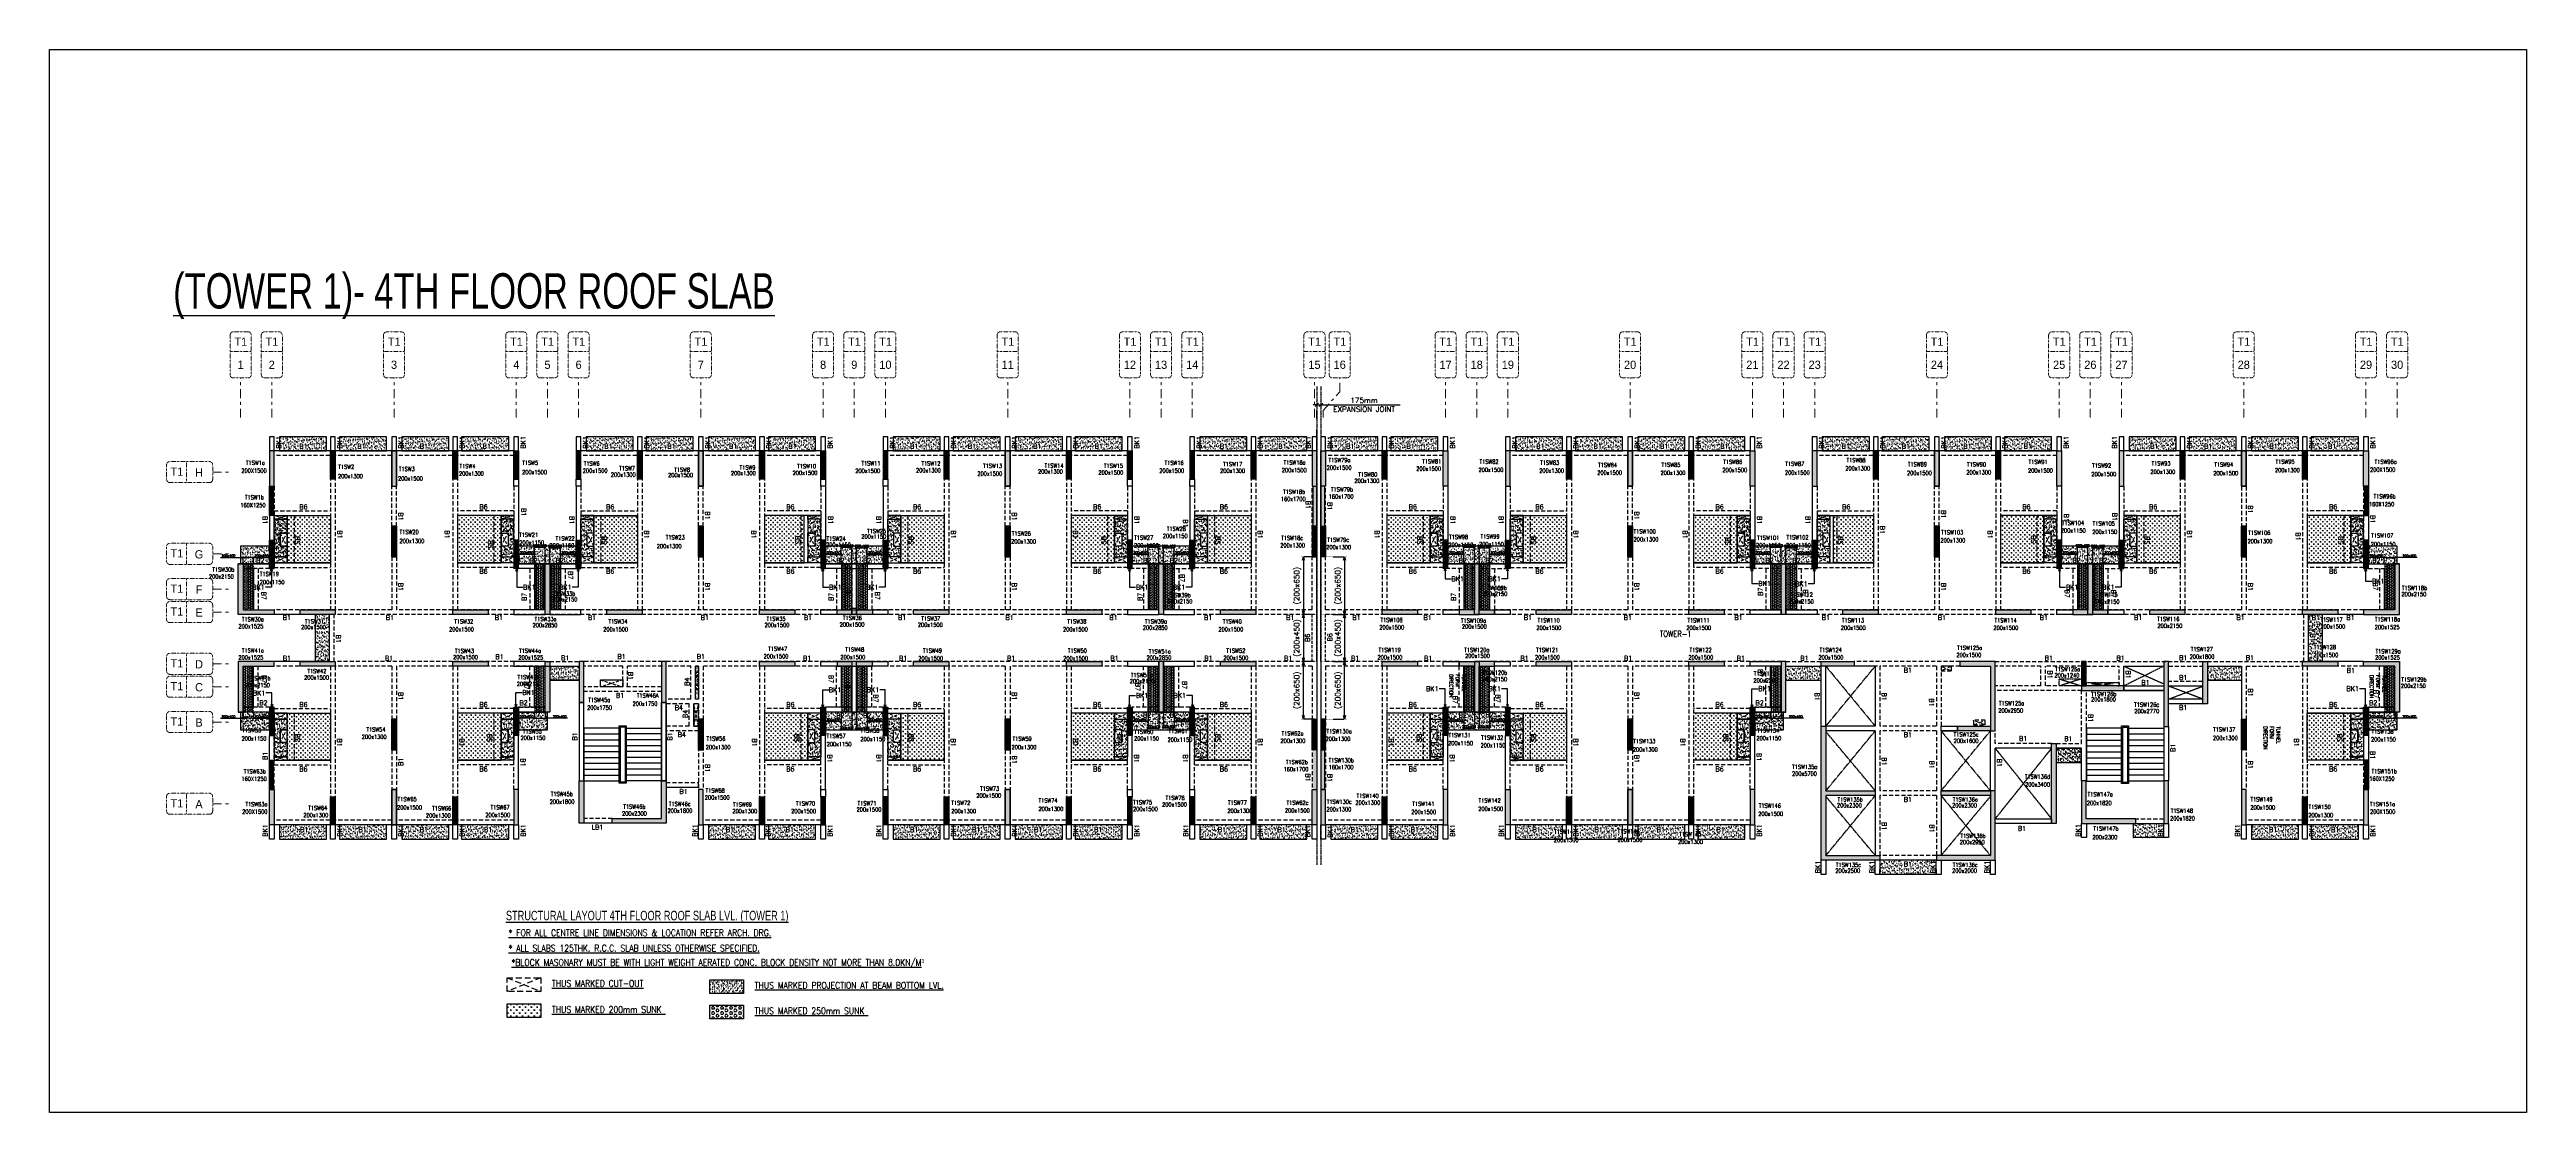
# Model space of a CAD drawing. Header units: millimetres. Extents: x 1078357 to 2594950, y -5122486 to -4636555.
# Drawn here: x 1460146 to 1565500, y -4682180 to -4636994 of the extents above; entities that cross this region are included whole.
import ezdxf
from ezdxf.enums import TextEntityAlignment as Align

# ---------------------------------------------------------------- set-up
doc = ezdxf.new("R2010")
doc.units = ezdxf.units.MM
doc.header["$PDMODE"] = 35
for name, pattern in [('CONTINOUS', [0]), ('DGN STYLE 7', [8.34, 3.75, -1.67, 1.25, -1.67]), ('DOT', [0.25, 0, -0.25]), ('HIDDEN', [0.375, 0.25, -0.125]), ('New Retail block$0$CONTINOUS', [0])]:
    doc.linetypes.add(name, pattern=pattern)
doc.layers.get('0').update_dxf_attribs({"lineweight": 0})
doc.layers.get('Defpoints').update_dxf_attribs({"lineweight": 0})
for name, color, linetype, lineweight in [('A-_ANOTDIMA_D-', 6, 'Continuous', 13), ('Boundary', 40, 'Continuous', 30), ('COL. NO.', 30, 'Continuous', 25), ('COL. SIZE', 7, 'Continuous', 25), ('DIM', 9, 'Continuous', 25), ('GRID LINE', 8, 'Continuous', 0), ('GRID NO', 8, 'DGN STYLE 7', 13), ('HATCH', 8, 'Continuous', 30), ('Origin', 40, 'Continuous', 30)]:
    doc.layers.add(name, color=color, linetype=linetype, lineweight=lineweight)
for name, color, linetype in [('B-200x325', 201, 'HIDDEN'), ('B-200x400', 44, 'HIDDEN'), ('DROP SLAB', 8, 'Continuous'), ('EXPANSION JOINT', 10, 'HIDDEN'), ('EXPANTION JOINT', 240, 'Continuous'), ('NON STR. RCC WALL', 6, 'Continuous'), ('S TEXT', 7, 'Continuous'), ('S-BEAM', 3, 'HIDDEN'), ('S-BEAM NO.', 6, 'Continuous'), ('S-COLUMN', 1, 'Continuous'), ('S-COLUMN_START', 4, 'Continuous'), ('S-CUTOUT', 8, 'HIDDEN'), ('S-DIM', 2, 'Continuous'), ('S-LEGEND', 7, 'Continuous'), ('S-SLAB-PROJECTION', 54, 'New Retail block$0$CONTINOUS'), ('S-STAIR', 31, 'Continuous'), ('SLAB FOLD', 8, 'Continuous'), ('TEXT', 7, 'Continuous')]:
    doc.layers.add(name, color=color, linetype=linetype)
doc.styles.add('Roman', font='romans')
doc.styles.add('ROMANS', font='romans.shx', dxfattribs={"width": 0.85})
doc.styles.add('SANSSERIF', font='sas_____.pfb')
doc.styles.get("Standard").update_dxf_attribs({"font": 'Adani Regular.ttf', "height": 500})
doc.dimstyles.new('HARESH', dxfattribs={"dimtxt": 150, "dimasz": 75, "dimexe": 0, "dimexo": 0, "dimgap": 25, "dimtad": 1, "dimdec": 0, "dimdsep": 46, "dimtxsty": 'Roman', "dimblk": 'OBLIQUE', "dimcen": 225, "dimdle": 25, "dimclrd": 2, "dimclre": 2, "dimclrt": 7, "dimadec": 8, "dimazin": 1, "dimtfac": 1, "dimtdec": 0, "dimtmove": 0, "dimatfit": 0, "dimfxl": 1, "dimlwd": -1, "dimlwe": -1, "dimarcsym": 0})
pattern_1 = [(37.47015413, (-4726708.1, 23385569.94), (-4.72361136, 146.8264517), [0, -115.824, 0, -129.54, 0, -123.825]), (7.4701541, (-4726708.1, 23385569.94), (134.9689868, 214.9772528), [0, -62.484, 0, -104.394, 0, -40.005]), (327.47015413, (-4726801.82, 23385569.99), (237.29790347, 0.3075449), [0, -38.1, 0, -137.16, 0, -179.07]), (317.4701541, (-4726801.82, 23385569.99), (229.1017424, 66.759465), [0, -19.05, 0, -89.916, 0, -102.87])]
pattern_2 = [(37.4701541, (-1436358.95, 9333512.38), (-4.7236114, 146.8264517), [0, -115.824, 0, -129.54, 0, -123.825]), (7.4701541, (-1436358.95, 9333512.38), (134.9689868, 214.9772528), [0, -62.484, 0, -104.394, 0, -40.005]), (327.4701541, (-1436452.68, 9333512.43), (237.2979035, 0.3075449), [0, -38.1, 0, -137.16, 0, -179.07]), (317.4701541, (-1436452.68, 9333512.43), (229.1017424, 66.759465), [0, -19.05, 0, -89.916, 0, -102.87])]
pattern_3 = [(37.4701541, (-2533583.58, 14017531.56), (-4.72361136, 146.8264517), [0, -115.824, 0, -129.54, 0, -123.825]), (7.4701541, (-2533583.58, 14017531.56), (134.9689868, 214.9772528), [0, -62.484, 0, -104.394, 0, -40.005]), (327.4701541, (-2533677.3, 14017531.61), (237.2979035, 0.3075449), [0, -38.1, 0, -137.16, 0, -179.07]), (317.4701541, (-2533677.3, 14017531.61), (229.1017424, 66.759465), [0, -19.05, 0, -89.916, 0, -102.87])]
pattern_4 = [(180, (1472199.53, -4472052.85), (-7e-15, -54.992613), [31.75, -63.5]), (300, (1472199.53, -4472052.85), (47.625, 27.496307), [31.75, -63.5]), (240, (1472167.78, -4472052.85), (47.625, -27.496307), [31.75, -63.5])]
pattern_5 = [(180.03079016, (-1794917.36, 9383648.555), (-95.1987999, -95.3011726), [47.625, -142.875]), (270.03079016, (-1794941.19, 9383672.35), (95.3011726, -95.1987999), [47.625, -142.875])]
pattern_6 = [(180.03079016, (-2892142.08, 14067667.74), (-95.1987999, -95.3011726), [47.625, -142.875]), (270.03079016, (-2892165.9, 14067691.54), (95.3011726, -95.1987999), [47.625, -142.875])]
pattern_7 = [(180, (-722249.9, 4895985.524), (-7e-15, -54.99261315), [31.75, -63.5]), (300, (-722249.9, 4895985.524), (47.625, 27.49630658), [31.75, -63.5]), (240, (-722281.65, 4895985.524), (47.625, -27.49630658), [31.75, -63.5])]
pattern_8 = [(37.47015413, (-3552133.61, 18701550.77), (-4.72361136, 146.8264517), [0, -115.824, 0, -129.54, 0, -123.825]), (7.4701541, (-3552133.61, 18701550.77), (134.9689868, 214.9772528), [0, -62.484, 0, -104.394, 0, -40.005]), (327.4701541, (-3552227.34, 18701550.82), (237.2979035, 0.3075449), [0, -38.1, 0, -137.16, 0, -179.07]), (317.4701541, (-3552227.34, 18701550.82), (229.1017424, 66.759465), [0, -19.05, 0, -89.916, 0, -102.87])]
pattern_9 = [(180, (374974.816, 211966.337), (-7e-15, -54.99261315), [31.75, -63.5]), (300, (374974.816, 211966.337), (47.625, 27.4963066), [31.75, -63.5]), (240, (374943.066, 211966.337), (47.625, -27.4963066), [31.75, -63.5])]
pattern_10 = [(37.47015413, (-4699394.48, 23609517.68), (-4.72361136, 146.8264517), [0, -115.824, 0, -129.54, 0, -123.825]), (7.4701541, (-4699394.48, 23609517.68), (134.9689868, 214.9772528), [0, -62.484, 0, -104.394, 0, -40.005]), (327.47015413, (-4699488.2, 23609517.73), (237.29790347, 0.3075449), [0, -38.1, 0, -137.16, 0, -179.07]), (317.4701541, (-4699488.2, 23609517.73), (229.1017424, 66.759465), [0, -19.05, 0, -89.916, 0, -102.87])]
pattern_11 = [(37.47015413, (-4699393.71, 23609517.6), (-4.72361136, 146.8264517), [0, -115.824, 0, -129.54, 0, -123.825]), (7.4701541, (-4699393.7, 23609517.6), (134.9689868, 214.9772528), [0, -62.484, 0, -104.394, 0, -40.005]), (327.47015413, (-4699487.43, 23609517.65), (237.29790347, 0.3075449), [0, -38.1, 0, -137.16, 0, -179.07]), (317.4701541, (-4699487.43, 23609517.65), (229.1017424, 66.759465), [0, -19.05, 0, -89.916, 0, -102.87])]

# ---------------------------------------------------------------- blocks, each defined once
blk = doc.blocks.new('_Oblique')
at = {"color": 0, "linetype": 'ByBlock', "lineweight": -2}
blk.add_line((-0.5, -0.5), (0.5, 0.5), dxfattribs=at)
blk = doc.blocks.new('*D1615')
at = {"layer": 'Defpoints', "color": 0, "linetype": 'CONTINOUS', "ltscale": 0.5, "transparency": 16777216}
for p in [(1514225, -4652044, 3), (1514225, -4652095), (1514050, -4654058, 0)]:
    blk.add_point(p, dxfattribs=at)
at = {"layer": 'EXPANTION JOINT', "color": 2, "linetype": 'CONTINOUS', "ltscale": 0.5, "transparency": 16777216}
for p, q in [((1514050, -4652095), (1513900, -4652095)), ((1514050, -4652095), (1514225, -4652095)), ((1514225, -4652095), (1517589, -4652095))]:
    blk.add_line(p, q, dxfattribs=at)
at = {"layer": 'EXPANTION JOINT', "color": 2, "linetype": 'DOT', "ltscale": 0.5, "transparency": 16777216}
for p, q in [((1514050, -4654058), (1514050, -4651995)), ((1514225, -4652044), (1514225, -4652195))]:
    blk.add_line(p, q, dxfattribs=at)
at = {"layer": 'EXPANTION JOINT', "color": 2, "linetype": 'CONTINOUS', "ltscale": 0.5, "transparency": 16777216, "xscale": 150, "yscale": 150, "zscale": 150}
blk.add_blockref('_Oblique', (1514050, -4652095), dxfattribs=at)
at = {"layer": 'EXPANTION JOINT', "color": 2, "linetype": 'CONTINOUS', "ltscale": 0.5, "transparency": 16777216, "xscale": 150, "yscale": 150, "zscale": 150, "rotation": 180}
blk.add_blockref('_Oblique', (1514225, -4652095), dxfattribs=at)
at = {"layer": 'EXPANTION JOINT', "color": 7, "linetype": 'CONTINOUS', "ltscale": 0.5, "transparency": 16777216, "char_height": 225, "attachment_point": 5, "style": 'Roman'}
for s, insert in [('EXPANSION JOINT ', (1516057, -4652282)), ('175mm', (1516057, -4651907))]:
    blk.add_mtext(s, dxfattribs=dict(at, insert=insert))
blk = doc.blocks.new('*D1616')
at = {"layer": 'Defpoints', "color": 0, "linetype": 'CONTINOUS', "ltscale": 0.5, "transparency": 16777216}
for p in [(1514225, -4652044, 3), (1514225, -4652095), (1514050, -4654058, 0)]:
    blk.add_point(p, dxfattribs=at)
at = {"layer": 'EXPANTION JOINT', "color": 2, "linetype": 'CONTINOUS', "ltscale": 0.5, "transparency": 16777216}
for p, q in [((1514050, -4652095), (1513900, -4652095)), ((1514050, -4652095), (1514225, -4652095)), ((1514225, -4652095), (1517589, -4652095))]:
    blk.add_line(p, q, dxfattribs=at)
at = {"layer": 'EXPANTION JOINT', "color": 2, "linetype": 'DOT', "ltscale": 0.5, "transparency": 16777216}
for p, q in [((1514050, -4654058), (1514050, -4651995)), ((1514225, -4652044), (1514225, -4652195))]:
    blk.add_line(p, q, dxfattribs=at)
at = {"layer": 'EXPANTION JOINT', "color": 2, "linetype": 'CONTINOUS', "ltscale": 0.5, "transparency": 16777216, "xscale": 150, "yscale": 150, "zscale": 150}
blk.add_blockref('_Oblique', (1514050, -4652095), dxfattribs=at)
at = {"layer": 'EXPANTION JOINT', "color": 2, "linetype": 'CONTINOUS', "ltscale": 0.5, "transparency": 16777216, "xscale": 150, "yscale": 150, "zscale": 150, "rotation": 180}
blk.add_blockref('_Oblique', (1514225, -4652095), dxfattribs=at)
at = {"layer": 'EXPANTION JOINT', "color": 7, "linetype": 'CONTINOUS', "ltscale": 0.5, "transparency": 16777216, "char_height": 225, "attachment_point": 5, "style": 'Roman'}
for s, insert in [('EXPANSION JOINT ', (1516057, -4652282)), ('175mm', (1516057, -4651907))]:
    blk.add_mtext(s, dxfattribs=dict(at, insert=insert))
blk = doc.blocks.new('_Open30')
at = {"color": 0, "linetype": 'ByBlock', "lineweight": -2}
for p, q in [((-1, 0.27), (0, 0)), ((0, 0), (-1, -0.27)), ((0, 0), (-1, 0))]:
    blk.add_line(p, q, dxfattribs=at)
blk = doc.blocks.new('*D1569')
at = {"layer": 'Defpoints', "color": 0, "linetype": 'CONTINOUS', "ltscale": 0.5, "transparency": 16777216}
for p in [(1514050, -4658558, 0), (1513476, -4661008), (1514050, -4661008, 0)]:
    blk.add_point(p, dxfattribs=at)
at = {"layer": 'S-DIM', "color": 2, "linetype": 'DOT', "ltscale": 0.5, "transparency": 16777216}
for p, q in [((1514050, -4658558), (1513376, -4658558)), ((1514050, -4661008), (1513376, -4661008))]:
    blk.add_line(p, q, dxfattribs=at)
at = {"layer": 'S-DIM', "color": 2, "linetype": 'CONTINOUS', "ltscale": 0.5, "transparency": 16777216}
blk.add_line((1513476, -4658708), (1513476, -4660858), dxfattribs=at)
at = {"layer": 'S-DIM', "color": 2, "linetype": 'CONTINOUS', "ltscale": 0.5, "transparency": 16777216, "xscale": 150, "yscale": 150, "zscale": 150}
for p, rotation in [((1513476, -4658558), 90), ((1513476, -4661008), 270)]:
    blk.add_blockref('_Open30', p, dxfattribs=dict(at, rotation=rotation))
at = {"layer": 'S-DIM', "color": 7, "linetype": 'CONTINOUS', "ltscale": 0.5, "transparency": 16777216, "insert": (1513229, -4659783), "char_height": 225, "attachment_point": 5, "rotation": 90, "style": 'Roman'}
blk.add_mtext('(200x650)', dxfattribs=at)
blk = doc.blocks.new('*D1570')
at = {"layer": 'Defpoints', "color": 0, "linetype": 'CONTINOUS', "ltscale": 0.5, "transparency": 16777216}
for p in [(1513476, -4663008), (1514050, -4663008, 0), (1514050, -4665458, 0)]:
    blk.add_point(p, dxfattribs=at)
at = {"layer": 'S-DIM', "color": 2, "linetype": 'DOT', "ltscale": 0.5, "transparency": 16777216}
for p, q in [((1514050, -4663008), (1513376, -4663008)), ((1514050, -4665458), (1513376, -4665458))]:
    blk.add_line(p, q, dxfattribs=at)
at = {"layer": 'S-DIM', "color": 2, "linetype": 'CONTINOUS', "ltscale": 0.5, "transparency": 16777216}
blk.add_line((1513476, -4665308), (1513476, -4663158), dxfattribs=at)
at = {"layer": 'S-DIM', "color": 2, "linetype": 'CONTINOUS', "ltscale": 0.5, "transparency": 16777216, "xscale": 150, "yscale": 150, "zscale": 150}
for p, rotation in [((1513476, -4663008), 90), ((1513476, -4665458), 270)]:
    blk.add_blockref('_Open30', p, dxfattribs=dict(at, rotation=rotation))
at = {"layer": 'S-DIM', "color": 7, "linetype": 'CONTINOUS', "ltscale": 0.5, "transparency": 16777216, "insert": (1513229, -4664233), "char_height": 225, "attachment_point": 5, "rotation": 90, "style": 'Roman'}
blk.add_mtext('(200x650)', dxfattribs=at)
blk = doc.blocks.new('*D1571')
at = {"layer": 'Defpoints', "color": 0, "linetype": 'CONTINOUS', "ltscale": 0.5, "transparency": 16777216}
for p in [(1514050, -4661008, 0), (1513476, -4663008), (1514050, -4663008, 0)]:
    blk.add_point(p, dxfattribs=at)
at = {"layer": 'S-DIM', "color": 2, "linetype": 'DOT', "ltscale": 0.5, "transparency": 16777216}
for p, q in [((1514050, -4661008), (1513376, -4661008)), ((1514050, -4663008), (1513376, -4663008))]:
    blk.add_line(p, q, dxfattribs=at)
at = {"layer": 'S-DIM', "color": 2, "linetype": 'CONTINOUS', "ltscale": 0.5, "transparency": 16777216}
blk.add_line((1513476, -4661158), (1513476, -4662858), dxfattribs=at)
at = {"layer": 'S-DIM', "color": 2, "linetype": 'CONTINOUS', "ltscale": 0.5, "transparency": 16777216, "xscale": 150, "yscale": 150, "zscale": 150}
for p, rotation in [((1513476, -4661008), 90), ((1513476, -4663008), 270)]:
    blk.add_blockref('_Open30', p, dxfattribs=dict(at, rotation=rotation))
at = {"layer": 'S-DIM', "color": 7, "linetype": 'CONTINOUS', "ltscale": 0.5, "transparency": 16777216, "insert": (1513229, -4662008), "char_height": 225, "attachment_point": 5, "rotation": 90, "style": 'Roman'}
blk.add_mtext('(200x450)', dxfattribs=at)
blk = doc.blocks.new('*D1572')
at = {"layer": 'Defpoints', "color": 0, "linetype": 'CONTINOUS', "ltscale": 0.5, "transparency": 16777216}
for p in [(1514225, -4658558, 0), (1514225, -4661008, 0), (1515222, -4661008)]:
    blk.add_point(p, dxfattribs=at)
at = {"layer": 'S-DIM', "color": 2, "linetype": 'DOT', "ltscale": 0.5, "transparency": 16777216}
for p, q in [((1514225, -4658558), (1515322, -4658558)), ((1514225, -4661008), (1515322, -4661008))]:
    blk.add_line(p, q, dxfattribs=at)
at = {"layer": 'S-DIM', "color": 2, "linetype": 'CONTINOUS', "ltscale": 0.5, "transparency": 16777216}
blk.add_line((1515222, -4658708), (1515222, -4660858), dxfattribs=at)
at = {"layer": 'S-DIM', "color": 2, "linetype": 'CONTINOUS', "ltscale": 0.5, "transparency": 16777216, "xscale": 150, "yscale": 150, "zscale": 150}
for p, rotation in [((1515222, -4658558), 90), ((1515222, -4661008), 270)]:
    blk.add_blockref('_Open30', p, dxfattribs=dict(at, rotation=rotation))
at = {"layer": 'S-DIM', "color": 7, "linetype": 'CONTINOUS', "ltscale": 0.5, "transparency": 16777216, "insert": (1514975, -4659783), "char_height": 225, "attachment_point": 5, "rotation": 90, "style": 'Roman'}
blk.add_mtext('(200x650)', dxfattribs=at)
blk = doc.blocks.new('*D1573')
at = {"layer": 'Defpoints', "color": 0, "linetype": 'CONTINOUS', "ltscale": 0.5, "transparency": 16777216}
for p in [(1514225, -4663008, 0), (1515222, -4663008), (1514225, -4665458, 0)]:
    blk.add_point(p, dxfattribs=at)
at = {"layer": 'S-DIM', "color": 2, "linetype": 'DOT', "ltscale": 0.5, "transparency": 16777216}
for p, q in [((1514225, -4663008), (1515322, -4663008)), ((1514225, -4665458), (1515322, -4665458))]:
    blk.add_line(p, q, dxfattribs=at)
at = {"layer": 'S-DIM', "color": 2, "linetype": 'CONTINOUS', "ltscale": 0.5, "transparency": 16777216}
blk.add_line((1515222, -4665308), (1515222, -4663158), dxfattribs=at)
at = {"layer": 'S-DIM', "color": 2, "linetype": 'CONTINOUS', "ltscale": 0.5, "transparency": 16777216, "xscale": 150, "yscale": 150, "zscale": 150}
for p, rotation in [((1515222, -4663008), 90), ((1515222, -4665458), 270)]:
    blk.add_blockref('_Open30', p, dxfattribs=dict(at, rotation=rotation))
at = {"layer": 'S-DIM', "color": 7, "linetype": 'CONTINOUS', "ltscale": 0.5, "transparency": 16777216, "insert": (1514975, -4664233), "char_height": 225, "attachment_point": 5, "rotation": 90, "style": 'Roman'}
blk.add_mtext('(200x650)', dxfattribs=at)
blk = doc.blocks.new('*D1574')
at = {"layer": 'Defpoints', "color": 0, "linetype": 'CONTINOUS', "ltscale": 0.5, "transparency": 16777216}
for p in [(1514225, -4661008, 0), (1514225, -4663008, 0), (1515222, -4663008)]:
    blk.add_point(p, dxfattribs=at)
at = {"layer": 'S-DIM', "color": 2, "linetype": 'DOT', "ltscale": 0.5, "transparency": 16777216}
for p, q in [((1514225, -4661008), (1515322, -4661008)), ((1514225, -4663008), (1515322, -4663008))]:
    blk.add_line(p, q, dxfattribs=at)
at = {"layer": 'S-DIM', "color": 2, "linetype": 'CONTINOUS', "ltscale": 0.5, "transparency": 16777216}
blk.add_line((1515222, -4661158), (1515222, -4662858), dxfattribs=at)
at = {"layer": 'S-DIM', "color": 2, "linetype": 'CONTINOUS', "ltscale": 0.5, "transparency": 16777216, "xscale": 150, "yscale": 150, "zscale": 150}
for p, rotation in [((1515222, -4661008), 90), ((1515222, -4663008), 270)]:
    blk.add_blockref('_Open30', p, dxfattribs=dict(at, rotation=rotation))
at = {"layer": 'S-DIM', "color": 7, "linetype": 'CONTINOUS', "ltscale": 0.5, "transparency": 16777216, "insert": (1514975, -4662008), "char_height": 225, "attachment_point": 5, "rotation": 90, "style": 'Roman'}
blk.add_mtext('(200x450)', dxfattribs=at)
blk = doc.blocks.new('*D1191')
at = {"layer": 'Defpoints', "color": 0, "ltscale": 700, "transparency": 16777216}
for p in [(1480774, -4658163), (1480774, -4658858, 0), (1481224, -4658858, 0)]:
    blk.add_point(p, dxfattribs=at)
at = {"layer": 'DIM', "color": 2, "ltscale": 700, "transparency": 16777216}
for p, q in [((1481249, -4658163), (1480749, -4658163)), ((1480774, -4658858), (1480774, -4658163)), ((1481224, -4658858), (1481224, -4658163))]:
    blk.add_line(p, q, dxfattribs=at)
at = {"layer": 'DIM', "color": 2, "ltscale": 700, "transparency": 16777216, "xscale": 75, "yscale": 75, "zscale": 75, "rotation": 180}
blk.add_blockref('_Oblique', (1480774, -4658163), dxfattribs=at)
at = {"layer": 'DIM', "color": 2, "ltscale": 700, "transparency": 16777216, "xscale": 75, "yscale": 75, "zscale": 75}
blk.add_blockref('_Oblique', (1481224, -4658163), dxfattribs=at)
at = {"layer": 'DIM', "color": 7, "ltscale": 700, "transparency": 16777216, "insert": (1480999, -4658088), "char_height": 150, "attachment_point": 5, "style": 'Roman'}
blk.add_mtext('{\\H0.666667x;200x400}', dxfattribs=at)
blk = doc.blocks.new('*D1192')
at = {"layer": 'Defpoints', "color": 0, "ltscale": 700, "transparency": 16777216}
for p in [(1480100, -4658456), (1480100, -4658858, 0), (1480774, -4658858, 0)]:
    blk.add_point(p, dxfattribs=at)
at = {"layer": 'DIM', "color": 2, "ltscale": 700, "transparency": 16777216}
for p, q in [((1480799, -4658456), (1480075, -4658456)), ((1480100, -4658858), (1480100, -4658456)), ((1480774, -4658858), (1480774, -4658456))]:
    blk.add_line(p, q, dxfattribs=at)
at = {"layer": 'DIM', "color": 2, "ltscale": 700, "transparency": 16777216, "xscale": 75, "yscale": 75, "zscale": 75, "rotation": 180}
blk.add_blockref('_Oblique', (1480100, -4658456), dxfattribs=at)
at = {"layer": 'DIM', "color": 2, "ltscale": 700, "transparency": 16777216, "xscale": 75, "yscale": 75, "zscale": 75}
blk.add_blockref('_Oblique', (1480774, -4658456), dxfattribs=at)
at = {"layer": 'DIM', "color": 7, "ltscale": 700, "transparency": 16777216, "insert": (1480437, -4658381), "char_height": 150, "attachment_point": 5, "style": 'Roman'}
blk.add_mtext('{\\H0.666667x;200x650}', dxfattribs=at)
blk = doc.blocks.new('*D1193')
at = {"layer": 'Defpoints', "color": 0, "ltscale": 700, "transparency": 16777216}
for p in [(1481874, -4658181), (1481424, -4658858, 0), (1481874, -4658858, 0)]:
    blk.add_point(p, dxfattribs=at)
at = {"layer": 'DIM', "color": 2, "ltscale": 700, "transparency": 16777216}
for p, q in [((1481399, -4658181), (1481899, -4658181)), ((1481424, -4658858), (1481424, -4658181)), ((1481874, -4658858), (1481874, -4658181))]:
    blk.add_line(p, q, dxfattribs=at)
at = {"layer": 'DIM', "color": 2, "ltscale": 700, "transparency": 16777216, "xscale": 75, "yscale": 75, "zscale": 75, "rotation": 180}
blk.add_blockref('_Oblique', (1481424, -4658181), dxfattribs=at)
at = {"layer": 'DIM', "color": 2, "ltscale": 700, "transparency": 16777216, "xscale": 75, "yscale": 75, "zscale": 75}
blk.add_blockref('_Oblique', (1481874, -4658181), dxfattribs=at)
at = {"layer": 'DIM', "color": 7, "ltscale": 700, "transparency": 16777216, "insert": (1481649, -4658106), "char_height": 150, "attachment_point": 5, "style": 'Roman'}
blk.add_mtext('{\\H0.666667x;200x400}', dxfattribs=at)
blk = doc.blocks.new('*D1194')
at = {"layer": 'Defpoints', "color": 0, "ltscale": 700, "transparency": 16777216}
for p in [(1482549, -4658458), (1481874, -4658858, 0), (1482549, -4658858, 0)]:
    blk.add_point(p, dxfattribs=at)
at = {"layer": 'DIM', "color": 2, "ltscale": 700, "transparency": 16777216}
for p, q in [((1481849, -4658458), (1482574, -4658458)), ((1481874, -4658858), (1481874, -4658458)), ((1482549, -4658858), (1482549, -4658458))]:
    blk.add_line(p, q, dxfattribs=at)
at = {"layer": 'DIM', "color": 2, "ltscale": 700, "transparency": 16777216, "xscale": 75, "yscale": 75, "zscale": 75, "rotation": 180}
blk.add_blockref('_Oblique', (1481874, -4658458), dxfattribs=at)
at = {"layer": 'DIM', "color": 2, "ltscale": 700, "transparency": 16777216, "xscale": 75, "yscale": 75, "zscale": 75}
blk.add_blockref('_Oblique', (1482549, -4658458), dxfattribs=at)
at = {"layer": 'DIM', "color": 7, "ltscale": 700, "transparency": 16777216, "insert": (1482212, -4658383), "char_height": 150, "attachment_point": 5, "style": 'Roman'}
blk.add_mtext('{\\H0.666667x;200x650}', dxfattribs=at)
blk = doc.blocks.new('*D1195')
at = {"layer": 'Defpoints', "color": 0, "ltscale": 700, "transparency": 16777216}
for p in [(1468375, -4658592), (1468375, -4658858, 0), (1468825, -4658858, 0)]:
    blk.add_point(p, dxfattribs=at)
at = {"layer": 'DIM', "color": 2, "ltscale": 700, "transparency": 16777216}
for p, q in [((1467418, -4658592), (1468375, -4658592)), ((1468375, -4658592), (1468300, -4658592)), ((1468375, -4658858), (1468375, -4658592)), ((1468825, -4658592), (1468375, -4658592)), ((1468825, -4658592), (1468375, -4658592)), ((1468825, -4658858), (1468825, -4658592)), ((1468825, -4658592), (1468900, -4658592))]:
    blk.add_line(p, q, dxfattribs=at)
at = {"layer": 'DIM', "color": 2, "ltscale": 700, "transparency": 16777216, "xscale": 75, "yscale": 75, "zscale": 75}
blk.add_blockref('_Oblique', (1468375, -4658592), dxfattribs=at)
at = {"layer": 'DIM', "color": 2, "ltscale": 700, "transparency": 16777216, "xscale": 75, "yscale": 75, "zscale": 75, "rotation": 180}
blk.add_blockref('_Oblique', (1468825, -4658592), dxfattribs=at)
at = {"layer": 'DIM', "color": 7, "ltscale": 700, "transparency": 16777216, "insert": (1467755, -4658517), "char_height": 150, "attachment_point": 5, "style": 'Roman'}
blk.add_mtext('{\\H0.666667x;200x400}', dxfattribs=at)
blk = doc.blocks.new('*D1196')
at = {"layer": 'Defpoints', "color": 0, "ltscale": 700, "transparency": 16777216}
for p in [(1469500, -4658592), (1468825, -4658858), (1469500, -4658858, 0)]:
    blk.add_point(p, dxfattribs=at)
at = {"layer": 'DIM', "color": 2, "ltscale": 700, "transparency": 16777216}
for p, q in [((1468800, -4658592), (1469525, -4658592)), ((1468825, -4658858), (1468825, -4658592)), ((1469500, -4658858), (1469500, -4658592))]:
    blk.add_line(p, q, dxfattribs=at)
at = {"layer": 'DIM', "color": 2, "ltscale": 700, "transparency": 16777216, "xscale": 75, "yscale": 75, "zscale": 75, "rotation": 180}
blk.add_blockref('_Oblique', (1468825, -4658592), dxfattribs=at)
at = {"layer": 'DIM', "color": 2, "ltscale": 700, "transparency": 16777216, "xscale": 75, "yscale": 75, "zscale": 75}
blk.add_blockref('_Oblique', (1469500, -4658592), dxfattribs=at)
at = {"layer": 'DIM', "color": 7, "ltscale": 700, "transparency": 16777216, "insert": (1469162, -4658517), "char_height": 150, "attachment_point": 5, "style": 'Roman'}
blk.add_mtext('{\\H0.666667x;200x650}', dxfattribs=at)
blk = doc.blocks.new('*D1197')
at = {"layer": 'Defpoints', "color": 0, "ltscale": 700, "transparency": 16777216}
for p in [(1493824, -4658163), (1493824, -4658858, 0), (1494274, -4658858, 0)]:
    blk.add_point(p, dxfattribs=at)
at = {"layer": 'DIM', "color": 2, "ltscale": 700, "transparency": 16777216}
for p, q in [((1494299, -4658163), (1493799, -4658163)), ((1493824, -4658858), (1493824, -4658163)), ((1494274, -4658858), (1494274, -4658163))]:
    blk.add_line(p, q, dxfattribs=at)
at = {"layer": 'DIM', "color": 2, "ltscale": 700, "transparency": 16777216, "xscale": 75, "yscale": 75, "zscale": 75, "rotation": 180}
blk.add_blockref('_Oblique', (1493824, -4658163), dxfattribs=at)
at = {"layer": 'DIM', "color": 2, "ltscale": 700, "transparency": 16777216, "xscale": 75, "yscale": 75, "zscale": 75}
blk.add_blockref('_Oblique', (1494274, -4658163), dxfattribs=at)
at = {"layer": 'DIM', "color": 7, "ltscale": 700, "transparency": 16777216, "insert": (1494049, -4658088), "char_height": 150, "attachment_point": 5, "style": 'Roman'}
blk.add_mtext('{\\H0.666667x;200x400}', dxfattribs=at)
blk = doc.blocks.new('*D1198')
at = {"layer": 'Defpoints', "color": 0, "ltscale": 700, "transparency": 16777216}
for p in [(1493149, -4658456), (1493149, -4658858, 0), (1493824, -4658858, 0)]:
    blk.add_point(p, dxfattribs=at)
at = {"layer": 'DIM', "color": 2, "ltscale": 700, "transparency": 16777216}
for p, q in [((1493849, -4658456), (1493124, -4658456)), ((1493149, -4658858), (1493149, -4658456)), ((1493824, -4658858), (1493824, -4658456))]:
    blk.add_line(p, q, dxfattribs=at)
at = {"layer": 'DIM', "color": 2, "ltscale": 700, "transparency": 16777216, "xscale": 75, "yscale": 75, "zscale": 75, "rotation": 180}
blk.add_blockref('_Oblique', (1493149, -4658456), dxfattribs=at)
at = {"layer": 'DIM', "color": 2, "ltscale": 700, "transparency": 16777216, "xscale": 75, "yscale": 75, "zscale": 75}
blk.add_blockref('_Oblique', (1493824, -4658456), dxfattribs=at)
at = {"layer": 'DIM', "color": 7, "ltscale": 700, "transparency": 16777216, "insert": (1493487, -4658381), "char_height": 150, "attachment_point": 5, "style": 'Roman'}
blk.add_mtext('{\\H0.666667x;200x650}', dxfattribs=at)
blk = doc.blocks.new('*D1199')
at = {"layer": 'Defpoints', "color": 0, "ltscale": 700, "transparency": 16777216}
for p in [(1494924, -4658181), (1494474, -4658858, 0), (1494924, -4658858, 0)]:
    blk.add_point(p, dxfattribs=at)
at = {"layer": 'DIM', "color": 2, "ltscale": 700, "transparency": 16777216}
for p, q in [((1494449, -4658181), (1494949, -4658181)), ((1494474, -4658858), (1494474, -4658181)), ((1494924, -4658858), (1494924, -4658181))]:
    blk.add_line(p, q, dxfattribs=at)
at = {"layer": 'DIM', "color": 2, "ltscale": 700, "transparency": 16777216, "xscale": 75, "yscale": 75, "zscale": 75, "rotation": 180}
blk.add_blockref('_Oblique', (1494474, -4658181), dxfattribs=at)
at = {"layer": 'DIM', "color": 2, "ltscale": 700, "transparency": 16777216, "xscale": 75, "yscale": 75, "zscale": 75}
blk.add_blockref('_Oblique', (1494924, -4658181), dxfattribs=at)
at = {"layer": 'DIM', "color": 7, "ltscale": 700, "transparency": 16777216, "insert": (1494699, -4658106), "char_height": 150, "attachment_point": 5, "style": 'Roman'}
blk.add_mtext('{\\H0.666667x;200x400}', dxfattribs=at)
blk = doc.blocks.new('*D1200')
at = {"layer": 'Defpoints', "color": 0, "ltscale": 700, "transparency": 16777216}
for p in [(1495599, -4658458), (1494924, -4658858, 0), (1495599, -4658858, 0)]:
    blk.add_point(p, dxfattribs=at)
at = {"layer": 'DIM', "color": 2, "ltscale": 700, "transparency": 16777216}
for p, q in [((1494899, -4658458), (1495624, -4658458)), ((1494924, -4658858), (1494924, -4658458)), ((1495599, -4658858), (1495599, -4658458))]:
    blk.add_line(p, q, dxfattribs=at)
at = {"layer": 'DIM', "color": 2, "ltscale": 700, "transparency": 16777216, "xscale": 75, "yscale": 75, "zscale": 75, "rotation": 180}
blk.add_blockref('_Oblique', (1494924, -4658458), dxfattribs=at)
at = {"layer": 'DIM', "color": 2, "ltscale": 700, "transparency": 16777216, "xscale": 75, "yscale": 75, "zscale": 75}
blk.add_blockref('_Oblique', (1495599, -4658458), dxfattribs=at)
at = {"layer": 'DIM', "color": 7, "ltscale": 700, "transparency": 16777216, "insert": (1495262, -4658383), "char_height": 150, "attachment_point": 5, "style": 'Roman'}
blk.add_mtext('{\\H0.666667x;200x650}', dxfattribs=at)
blk = doc.blocks.new('*D1201')
at = {"layer": 'Defpoints', "color": 0, "ltscale": 700, "transparency": 16777216}
for p in [(1559899, -4658592), (1559449, -4658858, 0), (1559899, -4658858, 0)]:
    blk.add_point(p, dxfattribs=at)
at = {"layer": 'DIM', "color": 2, "ltscale": 700, "transparency": 16777216}
for p, q in [((1559449, -4658592), (1559374, -4658592)), ((1559449, -4658858), (1559449, -4658592)), ((1559449, -4658592), (1559899, -4658592)), ((1559449, -4658592), (1559899, -4658592)), ((1559899, -4658858), (1559899, -4658592)), ((1559899, -4658592), (1559974, -4658592)), ((1560855, -4658592), (1559899, -4658592))]:
    blk.add_line(p, q, dxfattribs=at)
at = {"layer": 'DIM', "color": 2, "ltscale": 700, "transparency": 16777216, "xscale": 75, "yscale": 75, "zscale": 75}
blk.add_blockref('_Oblique', (1559449, -4658592), dxfattribs=at)
at = {"layer": 'DIM', "color": 2, "ltscale": 700, "transparency": 16777216, "xscale": 75, "yscale": 75, "zscale": 75, "rotation": 180}
blk.add_blockref('_Oblique', (1559899, -4658592), dxfattribs=at)
at = {"layer": 'DIM', "color": 7, "ltscale": 700, "transparency": 16777216, "insert": (1560518, -4658517), "char_height": 150, "attachment_point": 5, "style": 'Roman'}
blk.add_mtext('{\\H0.666667x;200x400}', dxfattribs=at)
blk = doc.blocks.new('*D1202')
at = {"layer": 'Defpoints', "color": 0, "ltscale": 700, "transparency": 16777216}
for p in [(1558774, -4658592), (1558774, -4658858, 0), (1559449, -4658858)]:
    blk.add_point(p, dxfattribs=at)
at = {"layer": 'DIM', "color": 2, "ltscale": 700, "transparency": 16777216}
for p, q in [((1559474, -4658592), (1558749, -4658592)), ((1558774, -4658858), (1558774, -4658592)), ((1559449, -4658858), (1559449, -4658592))]:
    blk.add_line(p, q, dxfattribs=at)
at = {"layer": 'DIM', "color": 2, "ltscale": 700, "transparency": 16777216, "xscale": 75, "yscale": 75, "zscale": 75, "rotation": 180}
blk.add_blockref('_Oblique', (1558774, -4658592), dxfattribs=at)
at = {"layer": 'DIM', "color": 2, "ltscale": 700, "transparency": 16777216, "xscale": 75, "yscale": 75, "zscale": 75}
blk.add_blockref('_Oblique', (1559449, -4658592), dxfattribs=at)
at = {"layer": 'DIM', "color": 7, "ltscale": 700, "transparency": 16777216, "insert": (1559112, -4658517), "char_height": 150, "attachment_point": 5, "style": 'Roman'}
blk.add_mtext('{\\H0.666667x;200x650}', dxfattribs=at)
blk = doc.blocks.new('*D1203')
at = {"layer": 'Defpoints', "color": 0, "ltscale": 700, "transparency": 16777216}
for p in [(1493824, -4665158, 0), (1493824, -4665908), (1494274, -4665158, 0)]:
    blk.add_point(p, dxfattribs=at)
at = {"layer": 'DIM', "color": 2, "ltscale": 700, "transparency": 16777216}
for p, q in [((1494299, -4665908), (1493799, -4665908)), ((1493824, -4665158), (1493824, -4665908)), ((1494274, -4665158), (1494274, -4665908))]:
    blk.add_line(p, q, dxfattribs=at)
at = {"layer": 'DIM', "color": 2, "ltscale": 700, "transparency": 16777216, "xscale": 75, "yscale": 75, "zscale": 75, "rotation": 180}
blk.add_blockref('_Oblique', (1493824, -4665908), dxfattribs=at)
at = {"layer": 'DIM', "color": 2, "ltscale": 700, "transparency": 16777216, "xscale": 75, "yscale": 75, "zscale": 75}
blk.add_blockref('_Oblique', (1494274, -4665908), dxfattribs=at)
at = {"layer": 'DIM', "color": 7, "ltscale": 700, "transparency": 16777216, "insert": (1494049, -4665833), "char_height": 150, "attachment_point": 5, "style": 'Roman'}
blk.add_mtext('{\\H0.666667x;200x400}', dxfattribs=at)
blk = doc.blocks.new('*D1204')
at = {"layer": 'Defpoints', "color": 0, "ltscale": 700, "transparency": 16777216}
for p in [(1493149, -4665158, 0), (1493149, -4665560), (1493824, -4665158, 0)]:
    blk.add_point(p, dxfattribs=at)
at = {"layer": 'DIM', "color": 2, "ltscale": 700, "transparency": 16777216}
for p, q in [((1493849, -4665560), (1493124, -4665560)), ((1493149, -4665158), (1493149, -4665560)), ((1493824, -4665158), (1493824, -4665560))]:
    blk.add_line(p, q, dxfattribs=at)
at = {"layer": 'DIM', "color": 2, "ltscale": 700, "transparency": 16777216, "xscale": 75, "yscale": 75, "zscale": 75, "rotation": 180}
blk.add_blockref('_Oblique', (1493149, -4665560), dxfattribs=at)
at = {"layer": 'DIM', "color": 2, "ltscale": 700, "transparency": 16777216, "xscale": 75, "yscale": 75, "zscale": 75}
blk.add_blockref('_Oblique', (1493824, -4665560), dxfattribs=at)
at = {"layer": 'DIM', "color": 7, "ltscale": 700, "transparency": 16777216, "insert": (1493487, -4665485), "char_height": 150, "attachment_point": 5, "style": 'Roman'}
blk.add_mtext('{\\H0.666667x;200x650}', dxfattribs=at)
blk = doc.blocks.new('*D1205')
at = {"layer": 'Defpoints', "color": 0, "ltscale": 700, "transparency": 16777216}
for p in [(1494474, -4665158, 0), (1494924, -4665158, 0), (1494924, -4665908)]:
    blk.add_point(p, dxfattribs=at)
at = {"layer": 'DIM', "color": 2, "ltscale": 700, "transparency": 16777216}
for p, q in [((1494449, -4665908), (1494949, -4665908)), ((1494474, -4665158), (1494474, -4665908)), ((1494924, -4665158), (1494924, -4665908))]:
    blk.add_line(p, q, dxfattribs=at)
at = {"layer": 'DIM', "color": 2, "ltscale": 700, "transparency": 16777216, "xscale": 75, "yscale": 75, "zscale": 75, "rotation": 180}
blk.add_blockref('_Oblique', (1494474, -4665908), dxfattribs=at)
at = {"layer": 'DIM', "color": 2, "ltscale": 700, "transparency": 16777216, "xscale": 75, "yscale": 75, "zscale": 75}
blk.add_blockref('_Oblique', (1494924, -4665908), dxfattribs=at)
at = {"layer": 'DIM', "color": 7, "ltscale": 700, "transparency": 16777216, "insert": (1494699, -4665833), "char_height": 150, "attachment_point": 5, "style": 'Roman'}
blk.add_mtext('{\\H0.666667x;200x400}', dxfattribs=at)
blk = doc.blocks.new('*D1206')
at = {"layer": 'Defpoints', "color": 0, "ltscale": 700, "transparency": 16777216}
for p in [(1494924, -4665158, 0), (1495599, -4665158, 0), (1495599, -4665558)]:
    blk.add_point(p, dxfattribs=at)
at = {"layer": 'DIM', "color": 2, "ltscale": 700, "transparency": 16777216}
for p, q in [((1494899, -4665558), (1495624, -4665558)), ((1494924, -4665158), (1494924, -4665558)), ((1495599, -4665158), (1495599, -4665558))]:
    blk.add_line(p, q, dxfattribs=at)
at = {"layer": 'DIM', "color": 2, "ltscale": 700, "transparency": 16777216, "xscale": 75, "yscale": 75, "zscale": 75, "rotation": 180}
blk.add_blockref('_Oblique', (1494924, -4665558), dxfattribs=at)
at = {"layer": 'DIM', "color": 2, "ltscale": 700, "transparency": 16777216, "xscale": 75, "yscale": 75, "zscale": 75}
blk.add_blockref('_Oblique', (1495599, -4665558), dxfattribs=at)
at = {"layer": 'DIM', "color": 7, "ltscale": 700, "transparency": 16777216, "insert": (1495262, -4665483), "char_height": 150, "attachment_point": 5, "style": 'Roman'}
blk.add_mtext('{\\H0.666667x;200x650}', dxfattribs=at)
blk = doc.blocks.new('*D1207')
at = {"layer": 'Defpoints', "color": 0, "ltscale": 700, "transparency": 16777216}
for p in [(1468375, -4665158, 0), (1468375, -4665424), (1468825, -4665158, 0)]:
    blk.add_point(p, dxfattribs=at)
at = {"layer": 'DIM', "color": 2, "ltscale": 700, "transparency": 16777216}
for p, q in [((1467418, -4665424), (1468375, -4665424)), ((1468375, -4665424), (1468300, -4665424)), ((1468375, -4665158), (1468375, -4665424)), ((1468825, -4665424), (1468375, -4665424)), ((1468825, -4665424), (1468375, -4665424)), ((1468825, -4665158), (1468825, -4665424)), ((1468825, -4665424), (1468900, -4665424))]:
    blk.add_line(p, q, dxfattribs=at)
at = {"layer": 'DIM', "color": 2, "ltscale": 700, "transparency": 16777216, "xscale": 75, "yscale": 75, "zscale": 75}
blk.add_blockref('_Oblique', (1468375, -4665424), dxfattribs=at)
at = {"layer": 'DIM', "color": 2, "ltscale": 700, "transparency": 16777216, "xscale": 75, "yscale": 75, "zscale": 75, "rotation": 180}
blk.add_blockref('_Oblique', (1468825, -4665424), dxfattribs=at)
at = {"layer": 'DIM', "color": 7, "ltscale": 700, "transparency": 16777216, "insert": (1467755, -4665349), "char_height": 150, "attachment_point": 5, "style": 'Roman'}
blk.add_mtext('{\\H0.666667x;200x400}', dxfattribs=at)
blk = doc.blocks.new('*D1208')
at = {"layer": 'Defpoints', "color": 0, "ltscale": 700, "transparency": 16777216}
for p in [(1468825, -4665158), (1469500, -4665158, 0), (1469500, -4665424)]:
    blk.add_point(p, dxfattribs=at)
at = {"layer": 'DIM', "color": 2, "ltscale": 700, "transparency": 16777216}
for p, q in [((1468800, -4665424), (1469525, -4665424)), ((1468825, -4665158), (1468825, -4665424)), ((1469500, -4665158), (1469500, -4665424))]:
    blk.add_line(p, q, dxfattribs=at)
at = {"layer": 'DIM', "color": 2, "ltscale": 700, "transparency": 16777216, "xscale": 75, "yscale": 75, "zscale": 75, "rotation": 180}
blk.add_blockref('_Oblique', (1468825, -4665424), dxfattribs=at)
at = {"layer": 'DIM', "color": 2, "ltscale": 700, "transparency": 16777216, "xscale": 75, "yscale": 75, "zscale": 75}
blk.add_blockref('_Oblique', (1469500, -4665424), dxfattribs=at)
at = {"layer": 'DIM', "color": 7, "ltscale": 700, "transparency": 16777216, "insert": (1469162, -4665349), "char_height": 150, "attachment_point": 5, "style": 'Roman'}
blk.add_mtext('{\\H0.666667x;200x650}', dxfattribs=at)
blk = doc.blocks.new('*D1209')
at = {"layer": 'Defpoints', "color": 0, "ltscale": 700, "transparency": 16777216}
for p in [(1480774, -4665158, 0), (1481224, -4665158, 0), (1481224, -4665424)]:
    blk.add_point(p, dxfattribs=at)
at = {"layer": 'DIM', "color": 2, "ltscale": 700, "transparency": 16777216}
for p, q in [((1480774, -4665424), (1480699, -4665424)), ((1480774, -4665158), (1480774, -4665424)), ((1480774, -4665424), (1481224, -4665424)), ((1480774, -4665424), (1481224, -4665424)), ((1481224, -4665158), (1481224, -4665424)), ((1481224, -4665424), (1481299, -4665424)), ((1482180, -4665424), (1481224, -4665424))]:
    blk.add_line(p, q, dxfattribs=at)
at = {"layer": 'DIM', "color": 2, "ltscale": 700, "transparency": 16777216, "xscale": 75, "yscale": 75, "zscale": 75}
blk.add_blockref('_Oblique', (1480774, -4665424), dxfattribs=at)
at = {"layer": 'DIM', "color": 2, "ltscale": 700, "transparency": 16777216, "xscale": 75, "yscale": 75, "zscale": 75, "rotation": 180}
blk.add_blockref('_Oblique', (1481224, -4665424), dxfattribs=at)
at = {"layer": 'DIM', "color": 7, "ltscale": 700, "transparency": 16777216, "insert": (1481843, -4665349), "char_height": 150, "attachment_point": 5, "style": 'Roman'}
blk.add_mtext('{\\H0.666667x;200x400}', dxfattribs=at)
blk = doc.blocks.new('*D1210')
at = {"layer": 'Defpoints', "color": 0, "ltscale": 700, "transparency": 16777216}
for p in [(1480099, -4665158, 0), (1480099, -4665424), (1480774, -4665158)]:
    blk.add_point(p, dxfattribs=at)
at = {"layer": 'DIM', "color": 2, "ltscale": 700, "transparency": 16777216}
for p, q in [((1480799, -4665424), (1480074, -4665424)), ((1480099, -4665158), (1480099, -4665424)), ((1480774, -4665158), (1480774, -4665424))]:
    blk.add_line(p, q, dxfattribs=at)
at = {"layer": 'DIM', "color": 2, "ltscale": 700, "transparency": 16777216, "xscale": 75, "yscale": 75, "zscale": 75, "rotation": 180}
blk.add_blockref('_Oblique', (1480099, -4665424), dxfattribs=at)
at = {"layer": 'DIM', "color": 2, "ltscale": 700, "transparency": 16777216, "xscale": 75, "yscale": 75, "zscale": 75}
blk.add_blockref('_Oblique', (1480774, -4665424), dxfattribs=at)
at = {"layer": 'DIM', "color": 7, "ltscale": 700, "transparency": 16777216, "insert": (1480437, -4665349), "char_height": 150, "attachment_point": 5, "style": 'Roman'}
blk.add_mtext('{\\H0.666667x;200x650}', dxfattribs=at)
blk = doc.blocks.new('*D1211')
at = {"layer": 'Defpoints', "color": 0, "ltscale": 700, "transparency": 16777216}
for p in [(1506874, -4665158, 0), (1506874, -4665853), (1507324, -4665158, 0)]:
    blk.add_point(p, dxfattribs=at)
at = {"layer": 'DIM', "color": 2, "ltscale": 700, "transparency": 16777216}
for p, q in [((1507349, -4665853), (1506849, -4665853)), ((1506874, -4665158), (1506874, -4665853)), ((1507324, -4665158), (1507324, -4665853))]:
    blk.add_line(p, q, dxfattribs=at)
at = {"layer": 'DIM', "color": 2, "ltscale": 700, "transparency": 16777216, "xscale": 75, "yscale": 75, "zscale": 75, "rotation": 180}
blk.add_blockref('_Oblique', (1506874, -4665853), dxfattribs=at)
at = {"layer": 'DIM', "color": 2, "ltscale": 700, "transparency": 16777216, "xscale": 75, "yscale": 75, "zscale": 75}
blk.add_blockref('_Oblique', (1507324, -4665853), dxfattribs=at)
at = {"layer": 'DIM', "color": 7, "ltscale": 700, "transparency": 16777216, "insert": (1507099, -4665778), "char_height": 150, "attachment_point": 5, "style": 'Roman'}
blk.add_mtext('{\\H0.666667x;200x400}', dxfattribs=at)
blk = doc.blocks.new('*D1212')
at = {"layer": 'Defpoints', "color": 0, "ltscale": 700, "transparency": 16777216}
for p in [(1506199, -4665158, 0), (1506199, -4665560), (1506874, -4665158, 0)]:
    blk.add_point(p, dxfattribs=at)
at = {"layer": 'DIM', "color": 2, "ltscale": 700, "transparency": 16777216}
for p, q in [((1506899, -4665560), (1506174, -4665560)), ((1506199, -4665158), (1506199, -4665560)), ((1506874, -4665158), (1506874, -4665560))]:
    blk.add_line(p, q, dxfattribs=at)
at = {"layer": 'DIM', "color": 2, "ltscale": 700, "transparency": 16777216, "xscale": 75, "yscale": 75, "zscale": 75, "rotation": 180}
blk.add_blockref('_Oblique', (1506199, -4665560), dxfattribs=at)
at = {"layer": 'DIM', "color": 2, "ltscale": 700, "transparency": 16777216, "xscale": 75, "yscale": 75, "zscale": 75}
blk.add_blockref('_Oblique', (1506874, -4665560), dxfattribs=at)
at = {"layer": 'DIM', "color": 7, "ltscale": 700, "transparency": 16777216, "insert": (1506537, -4665485), "char_height": 150, "attachment_point": 5, "style": 'Roman'}
blk.add_mtext('{\\H0.666667x;200x650}', dxfattribs=at)
blk = doc.blocks.new('*D1213')
at = {"layer": 'Defpoints', "color": 0, "ltscale": 700, "transparency": 16777216}
for p in [(1507524, -4665158, 0), (1507974, -4665158, 0), (1507974, -4665835)]:
    blk.add_point(p, dxfattribs=at)
at = {"layer": 'DIM', "color": 2, "ltscale": 700, "transparency": 16777216}
for p, q in [((1507499, -4665835), (1507999, -4665835)), ((1507524, -4665158), (1507524, -4665835)), ((1507974, -4665158), (1507974, -4665835))]:
    blk.add_line(p, q, dxfattribs=at)
at = {"layer": 'DIM', "color": 2, "ltscale": 700, "transparency": 16777216, "xscale": 75, "yscale": 75, "zscale": 75, "rotation": 180}
blk.add_blockref('_Oblique', (1507524, -4665835), dxfattribs=at)
at = {"layer": 'DIM', "color": 2, "ltscale": 700, "transparency": 16777216, "xscale": 75, "yscale": 75, "zscale": 75}
blk.add_blockref('_Oblique', (1507974, -4665835), dxfattribs=at)
at = {"layer": 'DIM', "color": 7, "ltscale": 700, "transparency": 16777216, "insert": (1507749, -4665760), "char_height": 150, "attachment_point": 5, "style": 'Roman'}
blk.add_mtext('{\\H0.666667x;200x400}', dxfattribs=at)
blk = doc.blocks.new('*D1214')
at = {"layer": 'Defpoints', "color": 0, "ltscale": 700, "transparency": 16777216}
for p in [(1507974, -4665158, 0), (1508649, -4665158, 0), (1508649, -4665558)]:
    blk.add_point(p, dxfattribs=at)
at = {"layer": 'DIM', "color": 2, "ltscale": 700, "transparency": 16777216}
for p, q in [((1507949, -4665558), (1508674, -4665558)), ((1507974, -4665158), (1507974, -4665558)), ((1508649, -4665158), (1508649, -4665558))]:
    blk.add_line(p, q, dxfattribs=at)
at = {"layer": 'DIM', "color": 2, "ltscale": 700, "transparency": 16777216, "xscale": 75, "yscale": 75, "zscale": 75, "rotation": 180}
blk.add_blockref('_Oblique', (1507974, -4665558), dxfattribs=at)
at = {"layer": 'DIM', "color": 2, "ltscale": 700, "transparency": 16777216, "xscale": 75, "yscale": 75, "zscale": 75}
blk.add_blockref('_Oblique', (1508649, -4665558), dxfattribs=at)
at = {"layer": 'DIM', "color": 7, "ltscale": 700, "transparency": 16777216, "insert": (1508312, -4665483), "char_height": 150, "attachment_point": 5, "style": 'Roman'}
blk.add_mtext('{\\H0.666667x;200x650}', dxfattribs=at)
blk = doc.blocks.new('*D1215')
at = {"layer": 'Defpoints', "color": 0, "ltscale": 700, "transparency": 16777216}
for p in [(1520299, -4665158, 0), (1520299, -4665853), (1520749, -4665158, 0)]:
    blk.add_point(p, dxfattribs=at)
at = {"layer": 'DIM', "color": 2, "ltscale": 700, "transparency": 16777216}
for p, q in [((1520774, -4665853), (1520274, -4665853)), ((1520299, -4665158), (1520299, -4665853)), ((1520749, -4665158), (1520749, -4665853))]:
    blk.add_line(p, q, dxfattribs=at)
at = {"layer": 'DIM', "color": 2, "ltscale": 700, "transparency": 16777216, "xscale": 75, "yscale": 75, "zscale": 75, "rotation": 180}
blk.add_blockref('_Oblique', (1520299, -4665853), dxfattribs=at)
at = {"layer": 'DIM', "color": 2, "ltscale": 700, "transparency": 16777216, "xscale": 75, "yscale": 75, "zscale": 75}
blk.add_blockref('_Oblique', (1520749, -4665853), dxfattribs=at)
at = {"layer": 'DIM', "color": 7, "ltscale": 700, "transparency": 16777216, "insert": (1520524, -4665778), "char_height": 150, "attachment_point": 5, "style": 'Roman'}
blk.add_mtext('{\\H0.666667x;200x400}', dxfattribs=at)
blk = doc.blocks.new('*D1216')
at = {"layer": 'Defpoints', "color": 0, "ltscale": 700, "transparency": 16777216}
for p in [(1519624, -4665158, 0), (1519624, -4665560), (1520299, -4665158, 0)]:
    blk.add_point(p, dxfattribs=at)
at = {"layer": 'DIM', "color": 2, "ltscale": 700, "transparency": 16777216}
for p, q in [((1520324, -4665560), (1519599, -4665560)), ((1519624, -4665158), (1519624, -4665560)), ((1520299, -4665158), (1520299, -4665560))]:
    blk.add_line(p, q, dxfattribs=at)
at = {"layer": 'DIM', "color": 2, "ltscale": 700, "transparency": 16777216, "xscale": 75, "yscale": 75, "zscale": 75, "rotation": 180}
blk.add_blockref('_Oblique', (1519624, -4665560), dxfattribs=at)
at = {"layer": 'DIM', "color": 2, "ltscale": 700, "transparency": 16777216, "xscale": 75, "yscale": 75, "zscale": 75}
blk.add_blockref('_Oblique', (1520299, -4665560), dxfattribs=at)
at = {"layer": 'DIM', "color": 7, "ltscale": 700, "transparency": 16777216, "insert": (1519962, -4665485), "char_height": 150, "attachment_point": 5, "style": 'Roman'}
blk.add_mtext('{\\H0.666667x;200x650}', dxfattribs=at)
blk = doc.blocks.new('*D1217')
at = {"layer": 'Defpoints', "color": 0, "ltscale": 700, "transparency": 16777216}
for p in [(1520949, -4665158, 0), (1521399, -4665158, 0), (1521399, -4665835)]:
    blk.add_point(p, dxfattribs=at)
at = {"layer": 'DIM', "color": 2, "ltscale": 700, "transparency": 16777216}
for p, q in [((1520924, -4665835), (1521424, -4665835)), ((1520949, -4665158), (1520949, -4665835)), ((1521399, -4665158), (1521399, -4665835))]:
    blk.add_line(p, q, dxfattribs=at)
at = {"layer": 'DIM', "color": 2, "ltscale": 700, "transparency": 16777216, "xscale": 75, "yscale": 75, "zscale": 75, "rotation": 180}
blk.add_blockref('_Oblique', (1520949, -4665835), dxfattribs=at)
at = {"layer": 'DIM', "color": 2, "ltscale": 700, "transparency": 16777216, "xscale": 75, "yscale": 75, "zscale": 75}
blk.add_blockref('_Oblique', (1521399, -4665835), dxfattribs=at)
at = {"layer": 'DIM', "color": 7, "ltscale": 700, "transparency": 16777216, "insert": (1521174, -4665760), "char_height": 150, "attachment_point": 5, "style": 'Roman'}
blk.add_mtext('{\\H0.666667x;200x400}', dxfattribs=at)
blk = doc.blocks.new('*D1218')
at = {"layer": 'Defpoints', "color": 0, "ltscale": 700, "transparency": 16777216}
for p in [(1521399, -4665158, 0), (1522074, -4665158, 0), (1522074, -4665558)]:
    blk.add_point(p, dxfattribs=at)
at = {"layer": 'DIM', "color": 2, "ltscale": 700, "transparency": 16777216}
for p, q in [((1521374, -4665558), (1522099, -4665558)), ((1521399, -4665158), (1521399, -4665558)), ((1522074, -4665158), (1522074, -4665558))]:
    blk.add_line(p, q, dxfattribs=at)
at = {"layer": 'DIM', "color": 2, "ltscale": 700, "transparency": 16777216, "xscale": 75, "yscale": 75, "zscale": 75, "rotation": 180}
blk.add_blockref('_Oblique', (1521399, -4665558), dxfattribs=at)
at = {"layer": 'DIM', "color": 2, "ltscale": 700, "transparency": 16777216, "xscale": 75, "yscale": 75, "zscale": 75}
blk.add_blockref('_Oblique', (1522074, -4665558), dxfattribs=at)
at = {"layer": 'DIM', "color": 7, "ltscale": 700, "transparency": 16777216, "insert": (1521737, -4665483), "char_height": 150, "attachment_point": 5, "style": 'Roman'}
blk.add_mtext('{\\H0.666667x;200x650}', dxfattribs=at)
blk = doc.blocks.new('*D1219')
at = {"layer": 'Defpoints', "color": 0, "ltscale": 700, "transparency": 16777216}
for p in [(1559449, -4665158, 0), (1559899, -4665158, 0), (1559899, -4665424)]:
    blk.add_point(p, dxfattribs=at)
at = {"layer": 'DIM', "color": 2, "ltscale": 700, "transparency": 16777216}
for p, q in [((1559449, -4665424), (1559374, -4665424)), ((1559449, -4665158), (1559449, -4665424)), ((1559449, -4665424), (1559899, -4665424)), ((1559449, -4665424), (1559899, -4665424)), ((1559899, -4665158), (1559899, -4665424)), ((1559899, -4665424), (1559974, -4665424)), ((1560855, -4665424), (1559899, -4665424))]:
    blk.add_line(p, q, dxfattribs=at)
at = {"layer": 'DIM', "color": 2, "ltscale": 700, "transparency": 16777216, "xscale": 75, "yscale": 75, "zscale": 75}
blk.add_blockref('_Oblique', (1559449, -4665424), dxfattribs=at)
at = {"layer": 'DIM', "color": 2, "ltscale": 700, "transparency": 16777216, "xscale": 75, "yscale": 75, "zscale": 75, "rotation": 180}
blk.add_blockref('_Oblique', (1559899, -4665424), dxfattribs=at)
at = {"layer": 'DIM', "color": 7, "ltscale": 700, "transparency": 16777216, "insert": (1560519, -4665349), "char_height": 150, "attachment_point": 5, "style": 'Roman'}
blk.add_mtext('{\\H0.666667x;200x400}', dxfattribs=at)
blk = doc.blocks.new('*D1220')
at = {"layer": 'Defpoints', "color": 0, "ltscale": 700, "transparency": 16777216}
for p in [(1558774, -4665158, 0), (1558774, -4665424), (1559449, -4665158)]:
    blk.add_point(p, dxfattribs=at)
at = {"layer": 'DIM', "color": 2, "ltscale": 700, "transparency": 16777216}
for p, q in [((1559474, -4665424), (1558749, -4665424)), ((1558774, -4665158), (1558774, -4665424)), ((1559449, -4665158), (1559449, -4665424))]:
    blk.add_line(p, q, dxfattribs=at)
at = {"layer": 'DIM', "color": 2, "ltscale": 700, "transparency": 16777216, "xscale": 75, "yscale": 75, "zscale": 75, "rotation": 180}
blk.add_blockref('_Oblique', (1558774, -4665424), dxfattribs=at)
at = {"layer": 'DIM', "color": 2, "ltscale": 700, "transparency": 16777216, "xscale": 75, "yscale": 75, "zscale": 75}
blk.add_blockref('_Oblique', (1559449, -4665424), dxfattribs=at)
at = {"layer": 'DIM', "color": 7, "ltscale": 700, "transparency": 16777216, "insert": (1559112, -4665349), "char_height": 150, "attachment_point": 5, "style": 'Roman'}
blk.add_mtext('{\\H0.666667x;200x650}', dxfattribs=at)
blk = doc.blocks.new('*D1221')
at = {"layer": 'Defpoints', "color": 0, "ltscale": 700, "transparency": 16777216}
for p in [(1533350, -4665158, 0), (1533800, -4665158, 0), (1533800, -4665424)]:
    blk.add_point(p, dxfattribs=at)
at = {"layer": 'DIM', "color": 2, "ltscale": 700, "transparency": 16777216}
for p, q in [((1533350, -4665424), (1533275, -4665424)), ((1533350, -4665158), (1533350, -4665424)), ((1533350, -4665424), (1533800, -4665424)), ((1533350, -4665424), (1533800, -4665424)), ((1533800, -4665158), (1533800, -4665424)), ((1533800, -4665424), (1533875, -4665424)), ((1534756, -4665424), (1533800, -4665424))]:
    blk.add_line(p, q, dxfattribs=at)
at = {"layer": 'DIM', "color": 2, "ltscale": 700, "transparency": 16777216, "xscale": 75, "yscale": 75, "zscale": 75}
blk.add_blockref('_Oblique', (1533350, -4665424), dxfattribs=at)
at = {"layer": 'DIM', "color": 2, "ltscale": 700, "transparency": 16777216, "xscale": 75, "yscale": 75, "zscale": 75, "rotation": 180}
blk.add_blockref('_Oblique', (1533800, -4665424), dxfattribs=at)
at = {"layer": 'DIM', "color": 7, "ltscale": 700, "transparency": 16777216, "insert": (1534419, -4665349), "char_height": 150, "attachment_point": 5, "style": 'Roman'}
blk.add_mtext('{\\H0.666667x;200x400}', dxfattribs=at)
blk = doc.blocks.new('*D1222')
at = {"layer": 'Defpoints', "color": 0, "ltscale": 700, "transparency": 16777216}
for p in [(1532675, -4665158, 0), (1532675, -4665424), (1533350, -4665158)]:
    blk.add_point(p, dxfattribs=at)
at = {"layer": 'DIM', "color": 2, "ltscale": 700, "transparency": 16777216}
for p, q in [((1533375, -4665424), (1532650, -4665424)), ((1532675, -4665158), (1532675, -4665424)), ((1533350, -4665158), (1533350, -4665424))]:
    blk.add_line(p, q, dxfattribs=at)
at = {"layer": 'DIM', "color": 2, "ltscale": 700, "transparency": 16777216, "xscale": 75, "yscale": 75, "zscale": 75, "rotation": 180}
blk.add_blockref('_Oblique', (1532675, -4665424), dxfattribs=at)
at = {"layer": 'DIM', "color": 2, "ltscale": 700, "transparency": 16777216, "xscale": 75, "yscale": 75, "zscale": 75}
blk.add_blockref('_Oblique', (1533350, -4665424), dxfattribs=at)
at = {"layer": 'DIM', "color": 7, "ltscale": 700, "transparency": 16777216, "insert": (1533012, -4665349), "char_height": 150, "attachment_point": 5, "style": 'Roman'}
blk.add_mtext('{\\H0.666667x;200x650}', dxfattribs=at)
blk = doc.blocks.new('*D1223')
at = {"layer": 'Defpoints', "color": 0, "ltscale": 700, "transparency": 16777216}
for p in [(1520299, -4658162), (1520299, -4658857, 0), (1520749, -4658857, 0)]:
    blk.add_point(p, dxfattribs=at)
at = {"layer": 'DIM', "color": 2, "ltscale": 700, "transparency": 16777216}
for p, q in [((1520774, -4658162), (1520274, -4658162)), ((1520299, -4658857), (1520299, -4658162)), ((1520749, -4658857), (1520749, -4658162))]:
    blk.add_line(p, q, dxfattribs=at)
at = {"layer": 'DIM', "color": 2, "ltscale": 700, "transparency": 16777216, "xscale": 75, "yscale": 75, "zscale": 75, "rotation": 180}
blk.add_blockref('_Oblique', (1520299, -4658162), dxfattribs=at)
at = {"layer": 'DIM', "color": 2, "ltscale": 700, "transparency": 16777216, "xscale": 75, "yscale": 75, "zscale": 75}
blk.add_blockref('_Oblique', (1520749, -4658162), dxfattribs=at)
at = {"layer": 'DIM', "color": 7, "ltscale": 700, "transparency": 16777216, "insert": (1520524, -4658087), "char_height": 150, "attachment_point": 5, "style": 'Roman'}
blk.add_mtext('{\\H0.666667x;200x400}', dxfattribs=at)
blk = doc.blocks.new('*D1224')
at = {"layer": 'Defpoints', "color": 0, "ltscale": 700, "transparency": 16777216}
for p in [(1519624, -4658455), (1519624, -4658857, 0), (1520299, -4658857, 0)]:
    blk.add_point(p, dxfattribs=at)
at = {"layer": 'DIM', "color": 2, "ltscale": 700, "transparency": 16777216}
for p, q in [((1520324, -4658455), (1519599, -4658455)), ((1519624, -4658857), (1519624, -4658455)), ((1520299, -4658857), (1520299, -4658455))]:
    blk.add_line(p, q, dxfattribs=at)
at = {"layer": 'DIM', "color": 2, "ltscale": 700, "transparency": 16777216, "xscale": 75, "yscale": 75, "zscale": 75, "rotation": 180}
blk.add_blockref('_Oblique', (1519624, -4658455), dxfattribs=at)
at = {"layer": 'DIM', "color": 2, "ltscale": 700, "transparency": 16777216, "xscale": 75, "yscale": 75, "zscale": 75}
blk.add_blockref('_Oblique', (1520299, -4658455), dxfattribs=at)
at = {"layer": 'DIM', "color": 7, "ltscale": 700, "transparency": 16777216, "insert": (1519962, -4658380), "char_height": 150, "attachment_point": 5, "style": 'Roman'}
blk.add_mtext('{\\H0.666667x;200x650}', dxfattribs=at)
blk = doc.blocks.new('*D1225')
at = {"layer": 'Defpoints', "color": 0, "ltscale": 700, "transparency": 16777216}
for p in [(1521399, -4658181), (1520949, -4658857, 0), (1521399, -4658857, 0)]:
    blk.add_point(p, dxfattribs=at)
at = {"layer": 'DIM', "color": 2, "ltscale": 700, "transparency": 16777216}
for p, q in [((1520924, -4658181), (1521424, -4658181)), ((1520949, -4658857), (1520949, -4658181)), ((1521399, -4658857), (1521399, -4658181))]:
    blk.add_line(p, q, dxfattribs=at)
at = {"layer": 'DIM', "color": 2, "ltscale": 700, "transparency": 16777216, "xscale": 75, "yscale": 75, "zscale": 75, "rotation": 180}
blk.add_blockref('_Oblique', (1520949, -4658181), dxfattribs=at)
at = {"layer": 'DIM', "color": 2, "ltscale": 700, "transparency": 16777216, "xscale": 75, "yscale": 75, "zscale": 75}
blk.add_blockref('_Oblique', (1521399, -4658181), dxfattribs=at)
at = {"layer": 'DIM', "color": 7, "ltscale": 700, "transparency": 16777216, "insert": (1521174, -4658106), "char_height": 150, "attachment_point": 5, "style": 'Roman'}
blk.add_mtext('{\\H0.666667x;200x400}', dxfattribs=at)
blk = doc.blocks.new('*D1226')
at = {"layer": 'Defpoints', "color": 0, "ltscale": 700, "transparency": 16777216}
for p in [(1522074, -4658457), (1521399, -4658857, 0), (1522074, -4658857, 0)]:
    blk.add_point(p, dxfattribs=at)
at = {"layer": 'DIM', "color": 2, "ltscale": 700, "transparency": 16777216}
for p, q in [((1521374, -4658457), (1522099, -4658457)), ((1521399, -4658857), (1521399, -4658457)), ((1522074, -4658857), (1522074, -4658457))]:
    blk.add_line(p, q, dxfattribs=at)
at = {"layer": 'DIM', "color": 2, "ltscale": 700, "transparency": 16777216, "xscale": 75, "yscale": 75, "zscale": 75, "rotation": 180}
blk.add_blockref('_Oblique', (1521399, -4658457), dxfattribs=at)
at = {"layer": 'DIM', "color": 2, "ltscale": 700, "transparency": 16777216, "xscale": 75, "yscale": 75, "zscale": 75}
blk.add_blockref('_Oblique', (1522074, -4658457), dxfattribs=at)
at = {"layer": 'DIM', "color": 7, "ltscale": 700, "transparency": 16777216, "insert": (1521737, -4658382), "char_height": 150, "attachment_point": 5, "style": 'Roman'}
blk.add_mtext('{\\H0.666667x;200x650}', dxfattribs=at)
blk = doc.blocks.new('*D1227')
at = {"layer": 'Defpoints', "color": 0, "ltscale": 700, "transparency": 16777216}
for p in [(1506874, -4658162), (1506874, -4658857, 0), (1507324, -4658857, 0)]:
    blk.add_point(p, dxfattribs=at)
at = {"layer": 'DIM', "color": 2, "ltscale": 700, "transparency": 16777216}
for p, q in [((1507349, -4658162), (1506849, -4658162)), ((1506874, -4658857), (1506874, -4658162)), ((1507324, -4658857), (1507324, -4658162))]:
    blk.add_line(p, q, dxfattribs=at)
at = {"layer": 'DIM', "color": 2, "ltscale": 700, "transparency": 16777216, "xscale": 75, "yscale": 75, "zscale": 75, "rotation": 180}
blk.add_blockref('_Oblique', (1506874, -4658162), dxfattribs=at)
at = {"layer": 'DIM', "color": 2, "ltscale": 700, "transparency": 16777216, "xscale": 75, "yscale": 75, "zscale": 75}
blk.add_blockref('_Oblique', (1507324, -4658162), dxfattribs=at)
at = {"layer": 'DIM', "color": 7, "ltscale": 700, "transparency": 16777216, "insert": (1507099, -4658087), "char_height": 150, "attachment_point": 5, "style": 'Roman'}
blk.add_mtext('{\\H0.666667x;200x400}', dxfattribs=at)
blk = doc.blocks.new('*D1228')
at = {"layer": 'Defpoints', "color": 0, "ltscale": 700, "transparency": 16777216}
for p in [(1506199, -4658455), (1506199, -4658857, 0), (1506874, -4658857, 0)]:
    blk.add_point(p, dxfattribs=at)
at = {"layer": 'DIM', "color": 2, "ltscale": 700, "transparency": 16777216}
for p, q in [((1506899, -4658455), (1506174, -4658455)), ((1506199, -4658857), (1506199, -4658455)), ((1506874, -4658857), (1506874, -4658455))]:
    blk.add_line(p, q, dxfattribs=at)
at = {"layer": 'DIM', "color": 2, "ltscale": 700, "transparency": 16777216, "xscale": 75, "yscale": 75, "zscale": 75, "rotation": 180}
blk.add_blockref('_Oblique', (1506199, -4658455), dxfattribs=at)
at = {"layer": 'DIM', "color": 2, "ltscale": 700, "transparency": 16777216, "xscale": 75, "yscale": 75, "zscale": 75}
blk.add_blockref('_Oblique', (1506874, -4658455), dxfattribs=at)
at = {"layer": 'DIM', "color": 7, "ltscale": 700, "transparency": 16777216, "insert": (1506537, -4658380), "char_height": 150, "attachment_point": 5, "style": 'Roman'}
blk.add_mtext('{\\H0.666667x;200x650}', dxfattribs=at)
blk = doc.blocks.new('*D1229')
at = {"layer": 'Defpoints', "color": 0, "ltscale": 700, "transparency": 16777216}
for p in [(1507974, -4658181), (1507524, -4658857, 0), (1507974, -4658857, 0)]:
    blk.add_point(p, dxfattribs=at)
at = {"layer": 'DIM', "color": 2, "ltscale": 700, "transparency": 16777216}
for p, q in [((1507499, -4658181), (1507999, -4658181)), ((1507524, -4658857), (1507524, -4658181)), ((1507974, -4658857), (1507974, -4658181))]:
    blk.add_line(p, q, dxfattribs=at)
at = {"layer": 'DIM', "color": 2, "ltscale": 700, "transparency": 16777216, "xscale": 75, "yscale": 75, "zscale": 75, "rotation": 180}
blk.add_blockref('_Oblique', (1507524, -4658181), dxfattribs=at)
at = {"layer": 'DIM', "color": 2, "ltscale": 700, "transparency": 16777216, "xscale": 75, "yscale": 75, "zscale": 75}
blk.add_blockref('_Oblique', (1507974, -4658181), dxfattribs=at)
at = {"layer": 'DIM', "color": 7, "ltscale": 700, "transparency": 16777216, "insert": (1507749, -4658106), "char_height": 150, "attachment_point": 5, "style": 'Roman'}
blk.add_mtext('{\\H0.666667x;200x400}', dxfattribs=at)
blk = doc.blocks.new('*D1230')
at = {"layer": 'Defpoints', "color": 0, "ltscale": 700, "transparency": 16777216}
for p in [(1508649, -4658457), (1507974, -4658857, 0), (1508649, -4658857, 0)]:
    blk.add_point(p, dxfattribs=at)
at = {"layer": 'DIM', "color": 2, "ltscale": 700, "transparency": 16777216}
for p, q in [((1507949, -4658457), (1508674, -4658457)), ((1507974, -4658857), (1507974, -4658457)), ((1508649, -4658857), (1508649, -4658457))]:
    blk.add_line(p, q, dxfattribs=at)
at = {"layer": 'DIM', "color": 2, "ltscale": 700, "transparency": 16777216, "xscale": 75, "yscale": 75, "zscale": 75, "rotation": 180}
blk.add_blockref('_Oblique', (1507974, -4658457), dxfattribs=at)
at = {"layer": 'DIM', "color": 2, "ltscale": 700, "transparency": 16777216, "xscale": 75, "yscale": 75, "zscale": 75}
blk.add_blockref('_Oblique', (1508649, -4658457), dxfattribs=at)
at = {"layer": 'DIM', "color": 7, "ltscale": 700, "transparency": 16777216, "insert": (1508312, -4658382), "char_height": 150, "attachment_point": 5, "style": 'Roman'}
blk.add_mtext('{\\H0.666667x;200x650}', dxfattribs=at)
blk = doc.blocks.new('*D1231')
at = {"layer": 'Defpoints', "color": 0, "ltscale": 700, "transparency": 16777216}
for p in [(1533349, -4658162), (1533349, -4658857, 0), (1533799, -4658857, 0)]:
    blk.add_point(p, dxfattribs=at)
at = {"layer": 'DIM', "color": 2, "ltscale": 700, "transparency": 16777216}
for p, q in [((1533824, -4658162), (1533324, -4658162)), ((1533349, -4658857), (1533349, -4658162)), ((1533799, -4658857), (1533799, -4658162))]:
    blk.add_line(p, q, dxfattribs=at)
at = {"layer": 'DIM', "color": 2, "ltscale": 700, "transparency": 16777216, "xscale": 75, "yscale": 75, "zscale": 75, "rotation": 180}
blk.add_blockref('_Oblique', (1533349, -4658162), dxfattribs=at)
at = {"layer": 'DIM', "color": 2, "ltscale": 700, "transparency": 16777216, "xscale": 75, "yscale": 75, "zscale": 75}
blk.add_blockref('_Oblique', (1533799, -4658162), dxfattribs=at)
at = {"layer": 'DIM', "color": 7, "ltscale": 700, "transparency": 16777216, "insert": (1533574, -4658087), "char_height": 150, "attachment_point": 5, "style": 'Roman'}
blk.add_mtext('{\\H0.666667x;200x400}', dxfattribs=at)
blk = doc.blocks.new('*D1232')
at = {"layer": 'Defpoints', "color": 0, "ltscale": 700, "transparency": 16777216}
for p in [(1532674, -4658455), (1532674, -4658857, 0), (1533349, -4658857, 0)]:
    blk.add_point(p, dxfattribs=at)
at = {"layer": 'DIM', "color": 2, "ltscale": 700, "transparency": 16777216}
for p, q in [((1533374, -4658455), (1532649, -4658455)), ((1532674, -4658857), (1532674, -4658455)), ((1533349, -4658857), (1533349, -4658455))]:
    blk.add_line(p, q, dxfattribs=at)
at = {"layer": 'DIM', "color": 2, "ltscale": 700, "transparency": 16777216, "xscale": 75, "yscale": 75, "zscale": 75, "rotation": 180}
blk.add_blockref('_Oblique', (1532674, -4658455), dxfattribs=at)
at = {"layer": 'DIM', "color": 2, "ltscale": 700, "transparency": 16777216, "xscale": 75, "yscale": 75, "zscale": 75}
blk.add_blockref('_Oblique', (1533349, -4658455), dxfattribs=at)
at = {"layer": 'DIM', "color": 7, "ltscale": 700, "transparency": 16777216, "insert": (1533012, -4658380), "char_height": 150, "attachment_point": 5, "style": 'Roman'}
blk.add_mtext('{\\H0.666667x;200x650}', dxfattribs=at)
blk = doc.blocks.new('*D1233')
at = {"layer": 'Defpoints', "color": 0, "ltscale": 700, "transparency": 16777216}
for p in [(1534449, -4658181), (1533999, -4658857, 0), (1534449, -4658857, 0)]:
    blk.add_point(p, dxfattribs=at)
at = {"layer": 'DIM', "color": 2, "ltscale": 700, "transparency": 16777216}
for p, q in [((1533974, -4658181), (1534474, -4658181)), ((1533999, -4658857), (1533999, -4658181)), ((1534449, -4658857), (1534449, -4658181))]:
    blk.add_line(p, q, dxfattribs=at)
at = {"layer": 'DIM', "color": 2, "ltscale": 700, "transparency": 16777216, "xscale": 75, "yscale": 75, "zscale": 75, "rotation": 180}
blk.add_blockref('_Oblique', (1533999, -4658181), dxfattribs=at)
at = {"layer": 'DIM', "color": 2, "ltscale": 700, "transparency": 16777216, "xscale": 75, "yscale": 75, "zscale": 75}
blk.add_blockref('_Oblique', (1534449, -4658181), dxfattribs=at)
at = {"layer": 'DIM', "color": 7, "ltscale": 700, "transparency": 16777216, "insert": (1534224, -4658106), "char_height": 150, "attachment_point": 5, "style": 'Roman'}
blk.add_mtext('{\\H0.666667x;200x400}', dxfattribs=at)
blk = doc.blocks.new('*D1234')
at = {"layer": 'Defpoints', "color": 0, "ltscale": 700, "transparency": 16777216}
for p in [(1535124, -4658457), (1534449, -4658857, 0), (1535124, -4658857, 0)]:
    blk.add_point(p, dxfattribs=at)
at = {"layer": 'DIM', "color": 2, "ltscale": 700, "transparency": 16777216}
for p, q in [((1534424, -4658457), (1535149, -4658457)), ((1534449, -4658857), (1534449, -4658457)), ((1535124, -4658857), (1535124, -4658457))]:
    blk.add_line(p, q, dxfattribs=at)
at = {"layer": 'DIM', "color": 2, "ltscale": 700, "transparency": 16777216, "xscale": 75, "yscale": 75, "zscale": 75, "rotation": 180}
blk.add_blockref('_Oblique', (1534449, -4658457), dxfattribs=at)
at = {"layer": 'DIM', "color": 2, "ltscale": 700, "transparency": 16777216, "xscale": 75, "yscale": 75, "zscale": 75}
blk.add_blockref('_Oblique', (1535124, -4658457), dxfattribs=at)
at = {"layer": 'DIM', "color": 7, "ltscale": 700, "transparency": 16777216, "insert": (1534787, -4658382), "char_height": 150, "attachment_point": 5, "style": 'Roman'}
blk.add_mtext('{\\H0.666667x;200x650}', dxfattribs=at)
blk = doc.blocks.new('*D1235')
at = {"layer": 'Defpoints', "color": 0, "ltscale": 700, "transparency": 16777216}
for p in [(1546399, -4658162), (1546399, -4658857, 0), (1546849, -4658857, 0)]:
    blk.add_point(p, dxfattribs=at)
at = {"layer": 'DIM', "color": 2, "ltscale": 700, "transparency": 16777216}
for p, q in [((1546874, -4658162), (1546374, -4658162)), ((1546399, -4658857), (1546399, -4658162)), ((1546849, -4658857), (1546849, -4658162))]:
    blk.add_line(p, q, dxfattribs=at)
at = {"layer": 'DIM', "color": 2, "ltscale": 700, "transparency": 16777216, "xscale": 75, "yscale": 75, "zscale": 75, "rotation": 180}
blk.add_blockref('_Oblique', (1546399, -4658162), dxfattribs=at)
at = {"layer": 'DIM', "color": 2, "ltscale": 700, "transparency": 16777216, "xscale": 75, "yscale": 75, "zscale": 75}
blk.add_blockref('_Oblique', (1546849, -4658162), dxfattribs=at)
at = {"layer": 'DIM', "color": 7, "ltscale": 700, "transparency": 16777216, "insert": (1546624, -4658087), "char_height": 150, "attachment_point": 5, "style": 'Roman'}
blk.add_mtext('{\\H0.666667x;200x400}', dxfattribs=at)
blk = doc.blocks.new('*D1236')
at = {"layer": 'Defpoints', "color": 0, "ltscale": 700, "transparency": 16777216}
for p in [(1545724, -4658455), (1545724, -4658857, 0), (1546399, -4658857, 0)]:
    blk.add_point(p, dxfattribs=at)
at = {"layer": 'DIM', "color": 2, "ltscale": 700, "transparency": 16777216}
for p, q in [((1546424, -4658455), (1545699, -4658455)), ((1545724, -4658857), (1545724, -4658455)), ((1546399, -4658857), (1546399, -4658455))]:
    blk.add_line(p, q, dxfattribs=at)
at = {"layer": 'DIM', "color": 2, "ltscale": 700, "transparency": 16777216, "xscale": 75, "yscale": 75, "zscale": 75, "rotation": 180}
blk.add_blockref('_Oblique', (1545724, -4658455), dxfattribs=at)
at = {"layer": 'DIM', "color": 2, "ltscale": 700, "transparency": 16777216, "xscale": 75, "yscale": 75, "zscale": 75}
blk.add_blockref('_Oblique', (1546399, -4658455), dxfattribs=at)
at = {"layer": 'DIM', "color": 7, "ltscale": 700, "transparency": 16777216, "insert": (1546062, -4658380), "char_height": 150, "attachment_point": 5, "style": 'Roman'}
blk.add_mtext('{\\H0.666667x;200x650}', dxfattribs=at)
blk = doc.blocks.new('*D1237')
at = {"layer": 'Defpoints', "color": 0, "ltscale": 700, "transparency": 16777216}
for p in [(1547499, -4658181), (1547049, -4658857, 0), (1547499, -4658857, 0)]:
    blk.add_point(p, dxfattribs=at)
at = {"layer": 'DIM', "color": 2, "ltscale": 700, "transparency": 16777216}
for p, q in [((1547024, -4658181), (1547524, -4658181)), ((1547049, -4658857), (1547049, -4658181)), ((1547499, -4658857), (1547499, -4658181))]:
    blk.add_line(p, q, dxfattribs=at)
at = {"layer": 'DIM', "color": 2, "ltscale": 700, "transparency": 16777216, "xscale": 75, "yscale": 75, "zscale": 75, "rotation": 180}
blk.add_blockref('_Oblique', (1547049, -4658181), dxfattribs=at)
at = {"layer": 'DIM', "color": 2, "ltscale": 700, "transparency": 16777216, "xscale": 75, "yscale": 75, "zscale": 75}
blk.add_blockref('_Oblique', (1547499, -4658181), dxfattribs=at)
at = {"layer": 'DIM', "color": 7, "ltscale": 700, "transparency": 16777216, "insert": (1547274, -4658106), "char_height": 150, "attachment_point": 5, "style": 'Roman'}
blk.add_mtext('{\\H0.666667x;200x400}', dxfattribs=at)
blk = doc.blocks.new('*D1238')
at = {"layer": 'Defpoints', "color": 0, "ltscale": 700, "transparency": 16777216}
for p in [(1548174, -4658457), (1547499, -4658857, 0), (1548174, -4658857, 0)]:
    blk.add_point(p, dxfattribs=at)
at = {"layer": 'DIM', "color": 2, "ltscale": 700, "transparency": 16777216}
for p, q in [((1547474, -4658457), (1548199, -4658457)), ((1547499, -4658857), (1547499, -4658457)), ((1548174, -4658857), (1548174, -4658457))]:
    blk.add_line(p, q, dxfattribs=at)
at = {"layer": 'DIM', "color": 2, "ltscale": 700, "transparency": 16777216, "xscale": 75, "yscale": 75, "zscale": 75, "rotation": 180}
blk.add_blockref('_Oblique', (1547499, -4658457), dxfattribs=at)
at = {"layer": 'DIM', "color": 2, "ltscale": 700, "transparency": 16777216, "xscale": 75, "yscale": 75, "zscale": 75}
blk.add_blockref('_Oblique', (1548174, -4658457), dxfattribs=at)
at = {"layer": 'DIM', "color": 7, "ltscale": 700, "transparency": 16777216, "insert": (1547837, -4658382), "char_height": 150, "attachment_point": 5, "style": 'Roman'}
blk.add_mtext('{\\H0.666667x;200x650}', dxfattribs=at)
blk = doc.blocks.new('G$CD63B60BD')
at = {"layer": 'COL. NO.', "linetype": 'Continuous', "style": 'ROMANS', "width": 0.85}
for s, p in [('T1SW1a', (-995, 15309, -320)), ('T1SW2', (2932, 15138, -320)), ('T1SW3', (5506, 15043, -320)), ('T1SW4', (8087, 15164, -320)), ('T1SW5', (10755, 15309, -320)), ('T1SW6', (13370, 15274, -320)), ('T1SW7', (14874, 15075, -320)), ('T1SW8', (17219, 15013, -320)), ('T1SW9', (19999, 15109, -323)), ('T1SW10', (22445, 15162, -320)), ('T1SW11', (25182, 15286, -320)), ('T1SW12', (27733, 15282, -320)), ('T1SW13', (30354, 15179, -320)), ('T1SW14', (32968, 15184, -270)), ('T1SW15', (35497, 15181, -320)), ('T1SW16', (38076, 15305, -320)), ('T1SW17', (40566, 15253, -320)), ('T1SW18a', (43138, 15318, 0)), ('T1SW79a', (45047, 15424, 0)), ('T1SW80', (46316, 14815, -320)), ('T1SW81', (49034, 15366, -320)), ('T1SW82', (51474, 15355, -320)), ('T1SW83', (54051, 15312, -320)), ('T1SW84', (56513, 15214, -320)), ('T1SW85', (59208, 15224, -320)), ('T1SW86', (61839, 15347, -320)), ('T1SW87', (64479, 15264, -320)), ('T1SW88', (67080, 15420, -320)), ('T1SW89', (69692, 15241, -320)), ('T1SW90', (72207, 15239, -270)), ('T1SW91', (74827, 15346, -320)), ('T1SW92', (77528, 15192, -320)), ('T1SW93', (80056, 15282, -320)), ('T1SW94', (82723, 15234, -320)), ('T1SW95', (85332, 15354, -320)), ('T1SW96a', (89546, 15350, -320)), ('T1SW1b', (-1041, 13841, -320)), ('T1SW18b', (43117, 14074, 0)), ('T1SW79b', (45154, 14176, 0)), ('T1SW96b', (89500, 13881, -320)), ('T1SW28', (38171, 12503, -320)), ('T1SW104', (76244, 12751, -320)), ('T1SW105', (77550, 12725, -320)), ('T1SW20', (5541, 12365, -320)), ('T1SW21', (10619, 12246, -320)), ('T1SW22', (12175, 12089, -320)), ('T1SW23', (16857, 12140, -320)), ('T1SW24', (23701, 12082, -320)), ('T1SW25', (25422, 12404, -320)), ('T1SW26', (31577, 12301, -320)), ('T1SW27', (36781, 12127, -320)), ('T1SW18c', (43038, 12113, 0)), ('T1SW79c', (44996, 12034, 0)), ('T1SW98', (50178, 12154, -320)), ('T1SW99', (51516, 12173, -320)), ('T1SW100', (58025, 12391, -320)), ('T1SW101', (63279, 12120, -320)), ('T1SW102', (64523, 12138, -320)), ('T1SW103', (71104, 12350, -320)), ('T1SW106', (84166, 12333, -320)), ('T1SW107', (89398, 12216, -320)), ('T1SW30b', (-2429, 10769, -320)), ('T1SW19', (-405, 10582, -320)), ('T1SW33b', (12071, 9747, -320)), ('T1SW39b', (38247, 9681, -320)), ('T1SW109b', (51560, 9991, -320)), ('T1SW112', (64706, 9707, -320)), ('T1SW115', (77672, 9711, -320)), ('T1SW118b', (90707, 9987, -320)), ('T1SW30a', (-1171, 8653, -320)), ('T1SW31', (1514, 8565, -320)), ('T1SW32', (7863, 8565, -320)), ('T1SW33a', (11279, 8664, -320)), ('T1SW34', (14420, 8565, -320)), ('T1SW35', (21144, 8677, -320)), ('T1SW36', (24394, 8713, -320)), ('T1SW37', (27728, 8690, -320)), ('T1SW38', (33940, 8565, -320)), ('T1SW39a', (37242, 8565, -320)), ('T1SW40', (40551, 8565, -320)), ('T1SW108', (47256, 8624, -320)), ('T1SW109a', (50683, 8599, -320)), ('T1SW110', (53940, 8609, -320)), ('T1SW111', (60314, 8609, -320)), ('T1SW113', (66886, 8609, -320)), ('T1SW114', (73376, 8609, -320)), ('T1SW116', (80297, 8667, -320)), ('T1SW117', (87238, 8637, -320)), ('T1SW118a', (89556, 8656, -320)), ('T1SW41a', (-1171, 7329, -320)), ('T1SW43', (7893, 7309, -320)), ('T1SW44a', (10619, 7317, 0)), ('T1SW47', (21217, 7404, -320)), ('T1SW48', (24489, 7371, -320)), ('T1SW49', (27799, 7320, -320)), ('T1SW50', (33963, 7320, -320)), ('T1SW51a', (37401, 7287, -320)), ('T1SW52', (40700, 7320, -320)), ('T1SW119', (47179, 7351, -320)), ('T1SW120a', (50819, 7351, -320)), ('T1SW121', (53877, 7351, -320)), ('T1SW122', (60403, 7351, -320)), ('T1SW124', (65938, 7351, -320)), ('T1SW125a', (71784, 7441, -320)), ('T1SW127', (81723, 7381, -320)), ('T1SW128', (86958, 7473, -320)), ('T1SW129a', (89580, 7294, -320)), ('T1SW41b', (-891, 6149, -320)), ('T1SW42', (1615, 6449, -320)), ('T1SW44b', (10548, 6194, 0)), ('T1SW51b', (36639, 6284, -320)), ('T1SW120b', (51580, 6384, -320)), ('T1SW123', (63135, 6352, -320)), ('T1SW126a', (75951, 6532, -320)), ('T1SW45a', (13562, 5226, -320)), ('T1SW46A', (15627, 5414, -320)), ('T1SW126b', (77486, 5476, -320)), ('T1SW129b', (90680, 6092, -320)), ('T1SW125a', (73568, 5083, -320)), ('T1SW126c', (79314, 5025, -320)), ('T1SW53', (-1158, 3938, -320)), ('T1SW54', (4127, 3966, -320)), ('T1SW55', (10776, 3890, -320)), ('T1SW56', (18586, 3582, -320)), ('T1SW57', (23703, 3695, -320)), ('T1SW58', (25138, 3926, -320)), ('T1SW59', (31613, 3575, -320)), ('T1SW60', (36784, 3871, -320)), ('T1SW61', (38246, 3908, -320)), ('T1SW62a', (43049, 3802, -320)), ('T1SW130a', (44965, 3891, -320)), ('T1SW131', (50148, 3730, -320)), ('T1SW132', (51538, 3625, -320)), ('T1SW133', (58011, 3475, -320)), ('T1SW134', (63281, 3927, -320)), ('T1SW125c', (71638, 3759, -320)), ('T1SW137', (82673, 3974, -320)), ('T1SW138', (89406, 3882, -320)), ('T1SW63b', (-1092, 2189, 0)), ('T1SW62b', (43235, 2584, -320)), ('T1SW130b', (45053, 2657, -320)), ('T1SW135a', (64768, 2381, -641)), ('T1SW136d', (74667, 1967, 0)), ('T1SW151b', (89416, 2192, 0)), ('T1SW65', (5456, 1008, -320)), ('T1SW45b', (11967, 1228, 0)), ('T1SW68', (18554, 1375, -320)), ('T1SW73', (30229, 1453, -320)), ('T1SW74', (32717, 952, -320)), ('T1SW76', (38120, 1062, -320)), ('T1SW130c', (44974, 898, -323)), ('T1SW140', (46238, 1147, -320)), ('T1SW142', (51431, 949, -320)), ('T1SW135b', (66699, 993, -320)), ('T1SW136a', (71599, 993, -320)), ('T1SW147a', (77339, 1214, -320)), ('T1SW149', (84261, 1002, -320)), ('T1SW63a', (-1020, 792, 0)), ('T1SW64', (1654, 634, -320)), ('T1SW66', (6921, 620, -320)), ('T1SW67', (9408, 659, -320)), ('T1SW46b', (15055, 688, -320)), ('T1SW46c', (16991, 805, -320)), ('T1SW69', (19716, 781, -320)), ('T1SW70', (22397, 822, -320)), ('T1SW71', (25014, 832, -320)), ('T1SW72', (29005, 850, -320)), ('T1SW75', (36735, 873, -320)), ('T1SW77', (40770, 861, -320)), ('T1SW62c', (43268, 854, -323)), ('T1SW141', (48613, 809, -320)), ('T1SW146', (63348, 733, -320)), ('T1SW148', (80874, 516, -320)), ('T1SW150', (86734, 680, -320)), ('T1SW151a', (89344, 796, 0)), ('T1SW143', (54642, -372, -320)), ('T1SW144', (57341, -360, -320)), ('T1SW145', (59962, -482, -320)), ('T1SW136b', (71924, -552, -320)), ('T1SW147b', (77579, -243, -320)), ('T1SW135c', (66632, -1785, -320)), ('T1SW136c', (71599, -1785, -320))]:
    blk.add_text(s, height=175, dxfattribs=at).set_placement(p)
at = {"layer": 'COL. SIZE', "linetype": 'Continuous', "style": 'ROMANS', "width": 0.85}
for s, p in [('200X1500', (-1194, 14976, -320)), ('200x1300', (2915, 14738, -320)), ('200x1500', (5468, 14643, -320)), ('200x1300', (8061, 14851, -320)), ('200x1500', (10749, 14909, -320)), ('200x1500', (13325, 14973, -320)), ('200x1300', (14521, 14802, -320)), ('200x1500', (16959, 14786, -320)), ('200x1300', (19627, 14865, -323)), ('200x1500', (22253, 14878, -320)), ('200x1500', (24921, 14967, -320)), ('200x1300', (27499, 14987, -320)), ('200x1500', (30111, 14848, -320)), ('200x1300', (32691, 14937, -320)), ('200x1500', (35258, 14894, -320)), ('200x1500', (37849, 14976, -320)), ('200x1300', (40439, 14970, -320)), ('200x1500', (43061, 14995, 0)), ('200x1500', (44970, 15101, 0)), ('200x1500', (48778, 15058, -320)), ('200x1500', (51430, 15013, -320)), ('200x1300', (54008, 14975, -320)), ('200x1500', (56476, 14887, -320)), ('200x1300', (59171, 14883, -320)), ('200x1500', (61797, 15001, -320)), ('200x1500', (64459, 14890, -320)), ('200x1300', (67028, 15074, -320)), ('200x1500', (69651, 14873, -320)), ('200x1300', (72177, 14904, -270)), ('200x1500', (74800, 14979, -320)), ('200x1500', (77494, 14828, -320)), ('200x1300', (80006, 14926, -320)), ('200x1500', (82683, 14866, -320)), ('200x1300', (85302, 14992, -320)), ('200X1500', (89347, 15016, -320)), ('160x1700', (43019, 13770, 0)), ('160x1700', (45055, 13872, 0)), ('200x1300', (46151, 14543, -320)), ('160X1250', (89301, 13548, -320)), ('160X1250', (-1240, 13507, -320)), ('200x1300', (5532, 11983, -320)), ('200x1150', (10627, 11913, -320)), ('200x1150', (11910, 11797, -320)), ('200x1300', (16475, 11761, -320)), ('200x1150', (23675, 11827, -320)), ('200x1150', (25178, 12174, -320)), ('200x1300', (31548, 11967, -320)), ('200x1150', (36772, 11794, -320)), ('200x1150', (37998, 12195, -320)), ('200x1300', (42993, 11799, 0)), ('200x1300', (44951, 11720, 0)), ('200x1150', (50148, 11824, -320)), ('200x1150', (51449, 11849, -320)), ('200x1300', (58024, 12054, -320)), ('200x1150', (63230, 11799, -320)), ('200x1150', (64505, 11799, -320)), ('200x1300', (71075, 12010, -320)), ('200x1150', (76195, 12430, -320)), ('200x1150', (77534, 12377, -320)), ('200x1300', (84137, 11973, -320)), ('200x1150', (89378, 11848, -320)), ('200x2150', (-2576, 10473, -320)), ('200x1150', (-413, 10238, -320)), ('200x2150', (12042, 9502, -320)), ('200x2150', (38201, 9419, -320)), ('200x2150', (51596, 9737, -320)), ('200x2150', (64628, 9413, -320)), ('200x2150', (77639, 9404, -320)), ('200x2150', (90686, 9723, -320)), ('200x1525', (-1318, 8357, -320)), ('200x1500', (1345, 8325, -320)), ('200x2850', (11194, 8406, -320)), ('200x1500', (21058, 8411, -320)), ('200x1500', (24253, 8432, -320)), ('200x1500', (27580, 8424, -320)), ('200x2850', (37147, 8300, -320)), ('200x1500', (47207, 8311, -320)), ('200x1500', (50719, 8346, -320)), ('200x1500', (53891, 8296, -320)), ('200x1500', (60265, 8296, -320)), ('200x1500', (66837, 8296, -320)), ('200x1500', (73327, 8296, -320)), ('200x2150', (80306, 8381, -320)), ('200x1500', (87235, 8349, -320)), ('200x1525', (89546, 8321, -320)), ('200x1500', (7640, 8228, -320)), ('200x1500', (14196, 8228, -320)), ('200x1500', (33752, 8228, -320)), ('200x1500', (40363, 8228, -320)), ('200x1525', (-1318, 7033, -320)), ('200x1500', (1477, 6177, -320)), ('200x1500', (7812, 7043, -320)), ('200x1525', (10590, 7030, -3)), ('200x1500', (21016, 7081, -320)), ('200x1500', (24285, 7046, -320)), ('200x1500', (27598, 6997, -320)), ('200x1500', (33762, 6997, -320)), ('200x2850', (37306, 7022, -320)), ('200x1500', (40576, 7017, -320)), ('200x1500', (47130, 7037, -320)), ('200x1500', (50855, 7098, -320)), ('200x1500', (53828, 7037, -320)), ('200x1500', (60354, 7037, -320)), ('200x1500', (65889, 7037, -320)), ('200x1500', (71754, 7138, -320)), ('200x1240', (75927, 6271, -320)), ('200x1800', (81674, 7067, -320)), ('200x1500', (86938, 7137, -320)), ('200x1525', (89560, 7030, -320)), ('200x2150', (-1039, 5853, -320)), ('200x2150', (10519, 5907, -3)), ('200x2150', (36594, 6023, -320)), ('200x2150', (51588, 6110, -320)), ('200x2200', (63121, 6056, -320)), ('200x1800', (77482, 5253, -320)), ('200x2150', (90660, 5828, -320)), ('200x1750', (13513, 4899, -320)), ('200x1750', (15446, 5066, -320)), ('200x2950', (73538, 4779, -320)), ('200x2770', (79323, 4753, -320)), ('200x1150', (-1184, 3585, -320)), ('200x1300', (3926, 3661, -320)), ('200x1150', (10683, 3616, -320)), ('200x1300', (18557, 3218, -320)), ('200x1150', (23702, 3349, -320)), ('200x1150', (25138, 3563, -320)), ('200x1300', (31567, 3217, -320)), ('200x1150', (36776, 3591, -320)), ('200x1150', (38200, 3537, -320)), ('200x1300', (43005, 3488, -320)), ('200x1300', (44921, 3577, -320)), ('200x1150', (50136, 3387, -320)), ('200x1150', (51514, 3298, -320)), ('200x1300', (57992, 3123, -320)), ('200x1150', (63248, 3599, -320)), ('200x1600', (71636, 3489, -320)), ('200x1300', (82665, 3611, -320)), ('200x1150', (89388, 3550, -320)), ('160x1700', (43136, 2280, -320)), ('160x1700', (45053, 2369, -320)), ('200x5700', (64762, 2093, -641)), ('160X1250', (-1193, 1876, 0)), ('200x1800', (11918, 901, 0)), ('200x1500', (18517, 1079, -320)), ('200x1500', (30067, 1160, -320)), ('200x3400', (74677, 1628, 0)), ('160X1250', (89315, 1879, 0)), ('200X1500', (-1161, 475, 0)), ('200x1300', (1444, 329, -320)), ('200x1500', (5431, 656, -320)), ('200x1300', (6654, 315, -320)), ('200x1500', (9183, 337, -320)), ('200x2300', (14996, 400, -320)), ('200x1800', (16932, 517, -320)), ('200x1300', (19690, 502, -320)), ('200x1500', (22192, 498, -320)), ('200x1500', (24972, 569, -320)), ('200x1300', (29001, 502, -320)), ('200x1300', (32712, 594, -320)), ('200x1500', (36731, 588, -320)), ('200x1500', (37968, 780, -320)), ('200x1300', (40749, 514, -320)), ('200x1500', (43191, 531, -323)), ('200x1300', (44959, 577, -323)), ('200x1300', (46190, 861, -320)), ('200x1500', (48566, 464, -320)), ('200x1500', (51417, 597, -320)), ('200x1500', (63327, 388, -320)), ('200x2300', (66672, 745, -320)), ('200x2300', (71572, 745, -320)), ('200x1820', (77301, 847, -320)), ('200x1820', (80843, 191, -320)), ('200x1500', (84256, 658, -320)), ('200x1300', (86722, 327, -320)), ('200X1500', (89347, 479, 0)), ('200x1300', (54628, -730, -320)), ('200x1500', (57340, -720, -320)), ('200x1300', (59918, -804, -320)), ('200x2950', (71900, -821, -320)), ('200x2300', (77541, -609, -320)), ('200x2500', (66605, -2033, -320)), ('200x2000', (71572, -2033, -320))]:
    blk.add_text(s, height=175, dxfattribs=at).set_placement(p)
blk = doc.blocks.new('Tower grid nomenclature-ex')
at = {"layer": 'GRID NO'}
blk.add_lwpolyline([(-1250, -600), (1750, -600, 0.4142136), (2000, -350), (2000, 750, 0.4142136), (1750, 1000), (-1250, 1000, 0.4142136), (-1500, 750), (-1500, -350, 0.4142136)], format="xyb", close=True, dxfattribs=at)
blk.add_lwpolyline([(0, 1000), (0, -600)], dxfattribs=at)
at = {"layer": 'GRID NO', "flags": 8}
for p in [(-1235, 400), (1788, 400)]:
    blk.add_attdef('GRID', text='', height=625, dxfattribs=at).set_placement(p, align=Align.MIDDLE_CENTER)

msp = doc.modelspace()

# ---------------------------------------------------------------- hatches: boundary and pattern name
at = {"layer": 'DROP SLAB'}
h = msp.add_hatch(dxfattribs=at)
h.set_pattern_fill('CROSS', color=8, scale=15, angle=180)
h.set_pattern_definition([(180, (1429964.01, -4433910.2), (-95.25, -95.25), [47.625, -142.875]), (270, (1429940.19, -4433886.39), (95.25, -95.25), [47.625, -142.875])])
h.paths.add_polyline_path([(1470249.4, -4656808), (1472099.4, -4656808.1), (1472099.4, -4658807.9), (1470249.4, -4658807.8)])
h = msp.add_hatch(dxfattribs=at)
h.set_pattern_fill('CROSS', color=8, scale=15, angle=179.96921)
h.set_pattern_definition(pattern_6)
h.paths.add_polyline_path([(1479349.3, -4656808.1), (1477499.3, -4656808.1), (1477499.3, -4658807.9), (1479349.3, -4658807.9)])
h = msp.add_hatch(dxfattribs=at)
h.set_pattern_fill('CROSS', color=8, scale=15, angle=0.03079)
h.set_pattern_definition(pattern_6)
h.paths.add_polyline_path([(1483299.4, -4656810.7), (1485149.4, -4656810.7), (1485149.4, -4658810.5), (1483299.4, -4658810.5)])
h = msp.add_hatch(dxfattribs=at)
h.set_pattern_fill('CROSS', color=8, scale=15, angle=0.03079)
h.set_pattern_definition(pattern_5)
h.paths.add_polyline_path([(1492249.3, -4656808.1), (1490549.4, -4656808.1), (1490549.4, -4658807.9), (1492249.3, -4658807.9)])
h = msp.add_hatch(dxfattribs=at)
h.set_pattern_fill('CROSS', color=8, scale=15, angle=179.96921)
h.set_pattern_definition(pattern_5)
h.paths.add_polyline_path([(1496349.4, -4656808.1), (1498199.4, -4656808.1), (1498199.4, -4658807.9), (1496349.4, -4658807.9)])
h = msp.add_hatch(dxfattribs=at)
h.set_pattern_fill('CROSS', color=8, scale=15, angle=0.03079)
h.set_pattern_definition(pattern_5)
h.paths.add_polyline_path([(1505449.3, -4656808), (1503599.4, -4656808.2), (1503599.4, -4658808.1), (1505449.3, -4658807.9)])
h = msp.add_hatch(dxfattribs=at)
h.set_pattern_fill('CROSS', color=8, scale=15, angle=179.96921)
h.set_pattern_definition(pattern_5)
h.paths.add_polyline_path([(1509399.4, -4656808.2), (1511249.4, -4656808.2), (1511249.4, -4658808), (1509399.4, -4658808)])
h = msp.add_hatch(dxfattribs=at)
h.set_pattern_fill('CROSS', color=8, scale=15, angle=0.03079)
h.set_pattern_definition(pattern_5)
h.paths.add_polyline_path([(1518874.4, -4656808.2), (1517024.4, -4656808.2), (1517024.4, -4658808), (1518874.4, -4658808)])
h = msp.add_hatch(dxfattribs=at)
h.set_pattern_fill('CROSS', color=8, scale=15, angle=179.96921)
h.set_pattern_definition(pattern_5)
h.paths.add_polyline_path([(1522824.4, -4656808.2), (1524674.4, -4656808.2), (1524674.4, -4658808), (1522824.4, -4658808)])
h = msp.add_hatch(dxfattribs=at)
h.set_pattern_fill('CROSS', color=8, scale=15, angle=0.03079)
h.set_pattern_definition(pattern_5)
h.paths.add_polyline_path([(1531924.1, -4656808), (1530074.4, -4656808.2), (1530074.4, -4658808.1), (1531924.1, -4658807.9)])
h = msp.add_hatch(dxfattribs=at)
h.set_pattern_fill('CROSS', color=8, scale=15, angle=179.96921)
h.set_pattern_definition(pattern_5)
h.paths.add_polyline_path([(1536024.4, -4656808.2), (1537724.4, -4656808.2), (1537724.4, -4658808), (1536024.4, -4658808)])
h = msp.add_hatch(dxfattribs=at)
h.set_pattern_fill('CROSS', color=8, scale=15, angle=179.96921)
h.set_pattern_definition(pattern_6)
h.paths.add_polyline_path([(1544974.1, -4656808.1), (1543124.4, -4656808.1), (1543124.4, -4658807.9), (1544974.1, -4658807.9)])
h = msp.add_hatch(dxfattribs=at)
h.set_pattern_fill('CROSS', color=8, scale=15, angle=0.03079)
h.set_pattern_definition(pattern_6)
h.paths.add_polyline_path([(1548924.5, -4656808.1), (1550774.4, -4656808.1), (1550774.4, -4658807.9), (1548924.5, -4658807.9)])
h = msp.add_hatch(dxfattribs=at)
h.set_pattern_fill('CROSS', color=8, scale=15, angle=0.03079)
h.set_pattern_definition(pattern_5)
h.paths.add_polyline_path([(1558025.2, -4656808.1), (1556174.4, -4656808.1), (1556174.4, -4658807.9), (1558025.2, -4658807.9)])
h = msp.add_hatch(dxfattribs=at)
h.set_pattern_fill('CROSS', color=8, scale=15, angle=0.03079)
h.set_pattern_definition([(180.03079016, (-12767164.52, 56223840.43), (-95.19879988, -95.30117261), [47.625, -142.875]), (270.03079016, (-12767188.34, 56223864.23), (95.30117261, -95.19879988), [47.625, -142.875])])
h.paths.add_polyline_path([(1470249.4, -4665207.8), (1472099.3, -4665207.8), (1472099.3, -4667207.6), (1470249.4, -4667207.6)])
h = msp.add_hatch(dxfattribs=at)
h.set_pattern_fill('CROSS', color=8, scale=15, angle=0.03079)
h.set_pattern_definition([(180.03079016, (-11669939.8, 51539821.24), (-95.19879988, -95.30117261), [47.625, -142.875]), (270.03079016, (-11669963.63, 51539845.04), (95.30117261, -95.19879988), [47.625, -142.875])])
h.paths.add_polyline_path([(1479349.4, -4665207.8), (1477499.3, -4665207.8), (1477499.3, -4667207.6), (1479349.4, -4667207.6)])
h = msp.add_hatch(dxfattribs=at)
h.set_pattern_fill('CROSS', color=8, scale=15, angle=0.03079)
h.set_pattern_definition([(180.03079016, (-10572715.09, 46855802.05), (-95.19879988, -95.30117261), [47.625, -142.875]), (270.03079016, (-10572738.91, 46855825.85), (95.30117261, -95.19879988), [47.625, -142.875])])
h.paths.add_polyline_path([(1492399.3, -4665207.8), (1490549.3, -4665207.8), (1490549.3, -4667207.6), (1492399.3, -4667207.5)])
h = msp.add_hatch(dxfattribs=at)
h.set_pattern_fill('CROSS', color=8, scale=15, angle=0.03079)
h.set_pattern_definition([(180.03079016, (-9475490.37, 42171782.86), (-95.19879988, -95.30117261), [47.625, -142.875]), (270.03079016, (-9475514.195, 42171806.66), (95.30117261, -95.19879988), [47.625, -142.875])])
h.paths.add_polyline_path([(1496349.4, -4665207.9), (1498199.3, -4665207.7), (1498199.3, -4667207.6), (1496349.4, -4667207.7)])
h = msp.add_hatch(dxfattribs=at)
h.set_pattern_fill('CROSS', color=8, scale=15, angle=0.03079)
h.set_pattern_definition([(180.03079016, (-8378265.65, 37487763.68), (-95.19879988, -95.30117261), [47.625, -142.875]), (270.03079016, (-8378289.48, 37487787.48), (95.30117261, -95.19879988), [47.625, -142.875])])
h.paths.add_polyline_path([(1505449.3, -4665207.9), (1503599.3, -4665207.9), (1503599.3, -4667207.7), (1505449.3, -4667207.7)])
h = msp.add_hatch(dxfattribs=at)
h.set_pattern_fill('CROSS', color=8, scale=15, angle=0.03079)
h.set_pattern_definition([(180.03079016, (-7281040.94, 32803744.49), (-95.19879988, -95.30117261), [47.625, -142.875]), (270.03079016, (-7281064.76, 32803768.29), (95.30117261, -95.19879988), [47.625, -142.875])])
h.paths.add_polyline_path([(1509399.3, -4665207.9), (1511249.3, -4665207.9), (1511249.3, -4667207.7), (1509399.3, -4667207.7)])
h = msp.add_hatch(dxfattribs=at)
h.set_pattern_fill('CROSS', color=8, scale=15, angle=0.03079)
h.set_pattern_definition([(180.03079016, (-6183816.22, 28119725.3), (-95.19879988, -95.3011726), [47.625, -142.875]), (270.03079016, (-6183840.05, 28119749.1), (95.3011726, -95.19879988), [47.625, -142.875])])
h.paths.add_polyline_path([(1518874.4, -4665207.8), (1517024.3, -4665207.8), (1517024.3, -4667207.6), (1518874.4, -4667207.6)])
h = msp.add_hatch(dxfattribs=at)
h.set_pattern_fill('CROSS', color=8, scale=15, angle=0.03079)
h.set_pattern_definition([(180.03079016, (-5086591.51, 23435706.12), (-95.19879988, -95.3011726), [47.625, -142.875]), (270.03079016, (-5086615.33, 23435729.92), (95.3011726, -95.19879988), [47.625, -142.875])])
h.paths.add_polyline_path([(1522824.3, -4665207.8), (1524674.3, -4665207.8), (1524674.3, -4667207.6), (1522824.3, -4667207.6)])
h = msp.add_hatch(dxfattribs=at)
h.set_pattern_fill('CROSS', color=8, scale=15, angle=0.03079)
h.set_pattern_definition([(180.03079016, (-3989366.79, 18751686.93), (-95.19879988, -95.3011726), [47.625, -142.875]), (270.03079016, (-3989390.62, 18751710.73), (95.3011726, -95.19879988), [47.625, -142.875])])
h.paths.add_polyline_path([(1531924.7, -4665208), (1530074.3, -4665207.8), (1530074.3, -4667207.6), (1531924.7, -4667207.8)])
h = msp.add_hatch(dxfattribs=at)
h.set_pattern_fill('CROSS', color=8, scale=15, angle=0.03079)
h.set_pattern_definition(pattern_6)
h.paths.add_polyline_path([(1558024.4, -4667207.7), (1556174.3, -4667207.6), (1556174.3, -4665207.8), (1558024.4, -4665207.9)])
at = {"layer": 'HATCH'}
h = msp.add_hatch(dxfattribs=at)
h.set_pattern_fill('AR-SAND', color=8, scale=3, angle=179.970154)
h.set_pattern_definition([(37.4701541, (-1357683.95, 9333512.38), (-4.7236114, 146.8264517), [0, -115.824, 0, -129.54, 0, -123.825]), (7.4701541, (-1357683.95, 9333512.38), (134.9689868, 214.9772528), [0, -62.484, 0, -104.394, 0, -40.005]), (327.4701541, (-1357777.68, 9333512.43), (237.2979035, 0.3075449), [0, -38.1, 0, -137.16, 0, -179.07]), (317.4701541, (-1357777.68, 9333512.43), (229.1017424, 66.759465), [0, -19.05, 0, -89.916, 0, -102.87])])
h.paths.add_polyline_path([(1471924.6, -4653457.9), (1469924.6, -4653457.9), (1469924.6, -4654057.9), (1471924.6, -4654057.9)])
h = msp.add_hatch(dxfattribs=at)
h.set_pattern_fill('AR-SAND', color=8, scale=3, angle=179.970154)
h.set_pattern_definition([(37.4701541, (-1360233.95, 9333512.38), (-4.7236114, 146.8264517), [0, -115.824, 0, -129.54, 0, -123.825]), (7.4701541, (-1360233.95, 9333512.38), (134.9689868, 214.9772528), [0, -62.484, 0, -104.394, 0, -40.005]), (327.4701541, (-1360327.68, 9333512.43), (237.2979035, 0.3075449), [0, -38.1, 0, -137.16, 0, -179.07]), (317.4701541, (-1360327.68, 9333512.43), (229.1017424, 66.759465), [0, -19.05, 0, -89.916, 0, -102.87])])
h.paths.add_polyline_path([(1474474.6, -4653457.9), (1472474.6, -4653457.9), (1472474.6, -4654057.9), (1474474.6, -4654057.9)])
h = msp.add_hatch(dxfattribs=at)
h.set_pattern_fill('AR-SAND', color=8, scale=3, angle=179.970154)
h.set_pattern_definition([(37.4701541, (-1362883.95, 9333512.38), (-4.7236114, 146.8264517), [0, -115.824, 0, -129.54, 0, -123.825]), (7.4701541, (-1362883.95, 9333512.38), (134.9689868, 214.9772528), [0, -62.484, 0, -104.394, 0, -40.005]), (327.4701541, (-1362977.68, 9333512.43), (237.2979035, 0.3075449), [0, -38.1, 0, -137.16, 0, -179.07]), (317.4701541, (-1362977.68, 9333512.43), (229.1017424, 66.759465), [0, -19.05, 0, -89.916, 0, -102.87])])
h.paths.add_polyline_path([(1477124.6, -4653457.9), (1475124.6, -4653457.9), (1475124.6, -4654057.9), (1477124.6, -4654057.9)])
h = msp.add_hatch(dxfattribs=at)
h.set_pattern_fill('AR-SAND', color=8, scale=3, angle=179.970154)
h.set_pattern_definition([(37.4701541, (-1365433.95, 9333512.38), (-4.7236114, 146.8264517), [0, -115.824, 0, -129.54, 0, -123.825]), (7.4701541, (-1365433.95, 9333512.38), (134.9689868, 214.9772528), [0, -62.484, 0, -104.394, 0, -40.005]), (327.4701541, (-1365527.68, 9333512.43), (237.2979035, 0.3075449), [0, -38.1, 0, -137.16, 0, -179.07]), (317.4701541, (-1365527.68, 9333512.43), (229.1017424, 66.759465), [0, -19.05, 0, -89.916, 0, -102.87])])
h.paths.add_polyline_path([(1479674.6, -4653457.9), (1477674.6, -4653457.9), (1477674.6, -4654057.9), (1479674.6, -4654057.9)])
h = msp.add_hatch(dxfattribs=at)
h.set_pattern_fill('AR-SAND', color=8, scale=3, angle=179.970154)
h.set_pattern_definition([(37.4701541, (-1370733.95, 9333512.38), (-4.7236114, 146.8264517), [0, -115.824, 0, -129.54, 0, -123.825]), (7.4701541, (-1370733.95, 9333512.38), (134.9689868, 214.9772528), [0, -62.484, 0, -104.394, 0, -40.005]), (327.4701541, (-1370827.68, 9333512.43), (237.2979035, 0.3075449), [0, -38.1, 0, -137.16, 0, -179.07]), (317.4701541, (-1370827.68, 9333512.43), (229.1017424, 66.759465), [0, -19.05, 0, -89.916, 0, -102.87])])
h.paths.add_polyline_path([(1484974.6, -4653457.9), (1482974.6, -4653457.9), (1482974.6, -4654057.9), (1484974.6, -4654057.9)])
h = msp.add_hatch(dxfattribs=at)
h.set_pattern_fill('AR-SAND', color=8, scale=3, angle=179.970154)
h.set_pattern_definition([(37.4701541, (-1373283.95, 9333512.38), (-4.7236114, 146.8264517), [0, -115.824, 0, -129.54, 0, -123.825]), (7.4701541, (-1373283.95, 9333512.38), (134.9689868, 214.9772528), [0, -62.484, 0, -104.394, 0, -40.005]), (327.4701541, (-1373377.68, 9333512.43), (237.2979035, 0.3075449), [0, -38.1, 0, -137.16, 0, -179.07]), (317.4701541, (-1373377.68, 9333512.43), (229.1017424, 66.759465), [0, -19.05, 0, -89.916, 0, -102.87])])
h.paths.add_polyline_path([(1487524.6, -4653457.9), (1485524.6, -4653457.9), (1485524.6, -4654057.9), (1487524.6, -4654057.9)])
h = msp.add_hatch(dxfattribs=at)
h.set_pattern_fill('AR-SAND', color=8, scale=3, angle=179.970154)
h.set_pattern_definition([(37.4701541, (-1375933.95, 9333512.38), (-4.7236114, 146.8264517), [0, -115.824, 0, -129.54, 0, -123.825]), (7.4701541, (-1375933.95, 9333512.38), (134.9689868, 214.9772528), [0, -62.484, 0, -104.394, 0, -40.005]), (327.4701541, (-1376027.68, 9333512.43), (237.2979035, 0.3075449), [0, -38.1, 0, -137.16, 0, -179.07]), (317.4701541, (-1376027.68, 9333512.43), (229.1017424, 66.759465), [0, -19.05, 0, -89.916, 0, -102.87])])
h.paths.add_polyline_path([(1490174.6, -4653457.9), (1488174.6, -4653457.9), (1488174.6, -4654057.9), (1490174.6, -4654057.9)])
h = msp.add_hatch(dxfattribs=at)
h.set_pattern_fill('AR-SAND', color=8, scale=3, angle=179.970154)
h.set_pattern_definition([(37.4701541, (-1378483.95, 9333512.38), (-4.7236114, 146.8264517), [0, -115.824, 0, -129.54, 0, -123.825]), (7.4701541, (-1378483.95, 9333512.38), (134.9689868, 214.9772528), [0, -62.484, 0, -104.394, 0, -40.005]), (327.4701541, (-1378577.68, 9333512.43), (237.2979035, 0.3075449), [0, -38.1, 0, -137.16, 0, -179.07]), (317.4701541, (-1378577.68, 9333512.43), (229.1017424, 66.759465), [0, -19.05, 0, -89.916, 0, -102.87])])
h.paths.add_polyline_path([(1492724.6, -4653457.9), (1490724.6, -4653457.9), (1490724.6, -4654057.9), (1492724.6, -4654057.9)])
h = msp.add_hatch(dxfattribs=at)
h.set_pattern_fill('AR-SAND', color=8, scale=3, angle=179.970154)
h.set_pattern_definition([(37.4701541, (-1383783.95, 9333512.38), (-4.7236114, 146.8264517), [0, -115.824, 0, -129.54, 0, -123.825]), (7.4701541, (-1383783.95, 9333512.38), (134.9689868, 214.9772528), [0, -62.484, 0, -104.394, 0, -40.005]), (327.4701541, (-1383877.68, 9333512.43), (237.2979035, 0.3075449), [0, -38.1, 0, -137.16, 0, -179.07]), (317.4701541, (-1383877.68, 9333512.43), (229.1017424, 66.759465), [0, -19.05, 0, -89.916, 0, -102.87])])
h.paths.add_polyline_path([(1498024.6, -4653457.9), (1496024.6, -4653457.9), (1496024.6, -4654057.9), (1498024.6, -4654057.9)])
h = msp.add_hatch(dxfattribs=at)
h.set_pattern_fill('AR-SAND', color=8, scale=3, angle=179.970154)
h.set_pattern_definition([(37.4701541, (-1386333.95, 9333512.38), (-4.7236114, 146.8264517), [0, -115.824, 0, -129.54, 0, -123.825]), (7.4701541, (-1386333.95, 9333512.38), (134.9689868, 214.9772528), [0, -62.484, 0, -104.394, 0, -40.005]), (327.4701541, (-1386427.68, 9333512.43), (237.2979035, 0.3075449), [0, -38.1, 0, -137.16, 0, -179.07]), (317.4701541, (-1386427.68, 9333512.43), (229.1017424, 66.759465), [0, -19.05, 0, -89.916, 0, -102.87])])
h.paths.add_polyline_path([(1500574.6, -4653457.9), (1498574.6, -4653457.9), (1498574.6, -4654057.9), (1500574.6, -4654057.9)])
h = msp.add_hatch(dxfattribs=at)
h.set_pattern_fill('AR-SAND', color=8, scale=3, angle=179.970154)
h.set_pattern_definition([(37.4701541, (-1388983.95, 9333512.38), (-4.7236114, 146.8264517), [0, -115.824, 0, -129.54, 0, -123.825]), (7.4701541, (-1388983.95, 9333512.38), (134.9689868, 214.9772528), [0, -62.484, 0, -104.394, 0, -40.005]), (327.4701541, (-1389077.68, 9333512.43), (237.2979035, 0.3075449), [0, -38.1, 0, -137.16, 0, -179.07]), (317.4701541, (-1389077.68, 9333512.43), (229.1017424, 66.759465), [0, -19.05, 0, -89.916, 0, -102.87])])
h.paths.add_polyline_path([(1503224.6, -4653457.9), (1501224.6, -4653457.9), (1501224.6, -4654057.9), (1503224.6, -4654057.9)])
h = msp.add_hatch(dxfattribs=at)
h.set_pattern_fill('AR-SAND', color=8, scale=3, angle=179.970154)
h.set_pattern_definition([(37.4701541, (-1391533.95, 9333512.38), (-4.7236114, 146.8264517), [0, -115.824, 0, -129.54, 0, -123.825]), (7.4701541, (-1391533.95, 9333512.38), (134.9689868, 214.9772528), [0, -62.484, 0, -104.394, 0, -40.005]), (327.4701541, (-1391627.68, 9333512.43), (237.2979035, 0.3075449), [0, -38.1, 0, -137.16, 0, -179.07]), (317.4701541, (-1391627.68, 9333512.43), (229.1017424, 66.759465), [0, -19.05, 0, -89.916, 0, -102.87])])
h.paths.add_polyline_path([(1505774.6, -4653457.9), (1503774.6, -4653457.9), (1503774.6, -4654057.9), (1505774.6, -4654057.9)])
h = msp.add_hatch(dxfattribs=at)
h.set_pattern_fill('AR-SAND', color=8, scale=3, angle=179.970154)
h.set_pattern_definition([(37.4701541, (-1396833.95, 9333512.38), (-4.7236114, 146.8264517), [0, -115.824, 0, -129.54, 0, -123.825]), (7.4701541, (-1396833.95, 9333512.38), (134.9689868, 214.9772528), [0, -62.484, 0, -104.394, 0, -40.005]), (327.4701541, (-1396927.68, 9333512.43), (237.2979035, 0.3075449), [0, -38.1, 0, -137.16, 0, -179.07]), (317.4701541, (-1396927.68, 9333512.43), (229.1017424, 66.759465), [0, -19.05, 0, -89.916, 0, -102.87])])
h.paths.add_polyline_path([(1511074.6, -4653457.9), (1509074.6, -4653457.9), (1509074.6, -4654057.9), (1511074.6, -4654057.9)])
h = msp.add_hatch(dxfattribs=at)
h.set_pattern_fill('AR-SAND', color=8, scale=3, angle=179.970154)
h.set_pattern_definition([(37.4701541, (-1399383.95, 9333512.38), (-4.7236114, 146.8264517), [0, -115.824, 0, -129.54, 0, -123.825]), (7.4701541, (-1399383.95, 9333512.38), (134.9689868, 214.9772528), [0, -62.484, 0, -104.394, 0, -40.005]), (327.4701541, (-1399477.68, 9333512.43), (237.2979035, 0.3075449), [0, -38.1, 0, -137.16, 0, -179.07]), (317.4701541, (-1399477.68, 9333512.43), (229.1017424, 66.759465), [0, -19.05, 0, -89.916, 0, -102.87])])
h.paths.add_polyline_path([(1513624.6, -4653457.9), (1511624.6, -4653457.9), (1511624.6, -4654057.9), (1513624.6, -4654057.9)])
h = msp.add_hatch(dxfattribs=at)
h.set_pattern_fill('AR-SAND', color=8, scale=3, angle=179.970154)
h.set_pattern_definition([(37.4701541, (-1402408.95, 9333512.38), (-4.7236114, 146.8264517), [0, -115.824, 0, -129.54, 0, -123.825]), (7.4701541, (-1402408.95, 9333512.38), (134.9689868, 214.9772528), [0, -62.484, 0, -104.394, 0, -40.005]), (327.4701541, (-1402502.68, 9333512.43), (237.2979035, 0.3075449), [0, -38.1, 0, -137.16, 0, -179.07]), (317.4701541, (-1402502.68, 9333512.43), (229.1017424, 66.759465), [0, -19.05, 0, -89.916, 0, -102.87])])
h.paths.add_polyline_path([(1516649.6, -4653457.9), (1514649.6, -4653457.9), (1514649.6, -4654057.9), (1516649.6, -4654057.9)])
h = msp.add_hatch(dxfattribs=at)
h.set_pattern_fill('AR-SAND', color=8, scale=3, angle=179.970154)
h.set_pattern_definition([(37.4701541, (-1404958.95, 9333512.38), (-4.7236114, 146.8264517), [0, -115.824, 0, -129.54, 0, -123.825]), (7.4701541, (-1404958.95, 9333512.38), (134.9689868, 214.9772528), [0, -62.484, 0, -104.394, 0, -40.005]), (327.4701541, (-1405052.68, 9333512.43), (237.2979035, 0.3075449), [0, -38.1, 0, -137.16, 0, -179.07]), (317.4701541, (-1405052.68, 9333512.43), (229.1017424, 66.759465), [0, -19.05, 0, -89.916, 0, -102.87])])
h.paths.add_polyline_path([(1519199.6, -4653457.9), (1517199.6, -4653457.9), (1517199.6, -4654057.9), (1519199.6, -4654057.9)])
h = msp.add_hatch(dxfattribs=at)
h.set_pattern_fill('AR-SAND', color=8, scale=3, angle=179.970154)
h.set_pattern_definition([(37.4701541, (-1410258.95, 9333512.38), (-4.7236114, 146.8264517), [0, -115.824, 0, -129.54, 0, -123.825]), (7.4701541, (-1410258.95, 9333512.38), (134.9689868, 214.9772528), [0, -62.484, 0, -104.394, 0, -40.005]), (327.4701541, (-1410352.68, 9333512.43), (237.2979035, 0.3075449), [0, -38.1, 0, -137.16, 0, -179.07]), (317.4701541, (-1410352.68, 9333512.43), (229.1017424, 66.759465), [0, -19.05, 0, -89.916, 0, -102.87])])
h.paths.add_polyline_path([(1524499.6, -4653457.9), (1522499.6, -4653457.9), (1522499.6, -4654057.9), (1524499.6, -4654057.9)])
h = msp.add_hatch(dxfattribs=at)
h.set_pattern_fill('AR-SAND', color=8, scale=3, angle=179.970154)
h.set_pattern_definition([(37.4701541, (-1412808.95, 9333512.38), (-4.7236114, 146.8264517), [0, -115.824, 0, -129.54, 0, -123.825]), (7.4701541, (-1412808.95, 9333512.38), (134.9689868, 214.9772528), [0, -62.484, 0, -104.394, 0, -40.005]), (327.4701541, (-1412902.68, 9333512.43), (237.2979035, 0.3075449), [0, -38.1, 0, -137.16, 0, -179.07]), (317.4701541, (-1412902.68, 9333512.43), (229.1017424, 66.759465), [0, -19.05, 0, -89.916, 0, -102.87])])
h.paths.add_polyline_path([(1527049.6, -4653457.9), (1525049.6, -4653457.9), (1525049.6, -4654057.9), (1527049.6, -4654057.9)])
h = msp.add_hatch(dxfattribs=at)
h.set_pattern_fill('AR-SAND', color=8, scale=3, angle=179.970154)
h.set_pattern_definition([(37.4701541, (-1415458.95, 9333512.38), (-4.7236114, 146.8264517), [0, -115.824, 0, -129.54, 0, -123.825]), (7.4701541, (-1415458.95, 9333512.38), (134.9689868, 214.9772528), [0, -62.484, 0, -104.394, 0, -40.005]), (327.4701541, (-1415552.68, 9333512.43), (237.2979035, 0.3075449), [0, -38.1, 0, -137.16, 0, -179.07]), (317.4701541, (-1415552.68, 9333512.43), (229.1017424, 66.759465), [0, -19.05, 0, -89.916, 0, -102.87])])
h.paths.add_polyline_path([(1529699.6, -4653457.9), (1527699.6, -4653457.9), (1527699.6, -4654057.9), (1529699.6, -4654057.9)])
h = msp.add_hatch(dxfattribs=at)
h.set_pattern_fill('AR-SAND', color=8, scale=3, angle=179.970154)
h.set_pattern_definition([(37.4701541, (-1418008.95, 9333512.38), (-4.7236114, 146.8264517), [0, -115.824, 0, -129.54, 0, -123.825]), (7.4701541, (-1418008.95, 9333512.38), (134.9689868, 214.9772528), [0, -62.484, 0, -104.394, 0, -40.005]), (327.4701541, (-1418102.68, 9333512.43), (237.2979035, 0.3075449), [0, -38.1, 0, -137.16, 0, -179.07]), (317.4701541, (-1418102.68, 9333512.43), (229.1017424, 66.759465), [0, -19.05, 0, -89.916, 0, -102.87])])
h.paths.add_polyline_path([(1532249.6, -4653457.9), (1530249.6, -4653457.9), (1530249.6, -4654057.9), (1532249.6, -4654057.9)])
h = msp.add_hatch(dxfattribs=at)
h.set_pattern_fill('AR-SAND', color=8, scale=3, angle=179.970154)
h.set_pattern_definition([(37.4701541, (-1423308.95, 9333512.38), (-4.7236114, 146.8264517), [0, -115.824, 0, -129.54, 0, -123.825]), (7.4701541, (-1423308.95, 9333512.38), (134.9689868, 214.9772528), [0, -62.484, 0, -104.394, 0, -40.005]), (327.4701541, (-1423402.68, 9333512.43), (237.2979035, 0.3075449), [0, -38.1, 0, -137.16, 0, -179.07]), (317.4701541, (-1423402.68, 9333512.43), (229.1017424, 66.759465), [0, -19.05, 0, -89.916, 0, -102.87])])
h.paths.add_polyline_path([(1537549.6, -4653457.9), (1535549.6, -4653457.9), (1535549.6, -4654057.9), (1537549.6, -4654057.9)])
h = msp.add_hatch(dxfattribs=at)
h.set_pattern_fill('AR-SAND', color=8, scale=3, angle=179.970154)
h.set_pattern_definition([(37.4701541, (-1425858.95, 9333512.38), (-4.7236114, 146.8264517), [0, -115.824, 0, -129.54, 0, -123.825]), (7.4701541, (-1425858.95, 9333512.38), (134.9689868, 214.9772528), [0, -62.484, 0, -104.394, 0, -40.005]), (327.4701541, (-1425952.68, 9333512.43), (237.2979035, 0.3075449), [0, -38.1, 0, -137.16, 0, -179.07]), (317.4701541, (-1425952.68, 9333512.43), (229.1017424, 66.759465), [0, -19.05, 0, -89.916, 0, -102.87])])
h.paths.add_polyline_path([(1540099.6, -4653457.9), (1538099.6, -4653457.9), (1538099.6, -4654057.9), (1540099.6, -4654057.9)])
h = msp.add_hatch(dxfattribs=at)
h.set_pattern_fill('AR-SAND', color=8, scale=3, angle=179.970154)
h.set_pattern_definition([(37.4701541, (-1428508.95, 9333512.38), (-4.7236114, 146.8264517), [0, -115.824, 0, -129.54, 0, -123.825]), (7.4701541, (-1428508.95, 9333512.38), (134.9689868, 214.9772528), [0, -62.484, 0, -104.394, 0, -40.005]), (327.4701541, (-1428602.68, 9333512.43), (237.2979035, 0.3075449), [0, -38.1, 0, -137.16, 0, -179.07]), (317.4701541, (-1428602.68, 9333512.43), (229.1017424, 66.759465), [0, -19.05, 0, -89.916, 0, -102.87])])
h.paths.add_polyline_path([(1542749.6, -4653457.9), (1540749.6, -4653457.9), (1540749.6, -4654057.9), (1542749.6, -4654057.9)])
h = msp.add_hatch(dxfattribs=at)
h.set_pattern_fill('AR-SAND', color=8, scale=3, angle=179.970154)
h.set_pattern_definition([(37.4701541, (-1431058.95, 9333512.38), (-4.7236114, 146.8264517), [0, -115.824, 0, -129.54, 0, -123.825]), (7.4701541, (-1431058.95, 9333512.38), (134.9689868, 214.9772528), [0, -62.484, 0, -104.394, 0, -40.005]), (327.4701541, (-1431152.68, 9333512.43), (237.2979035, 0.3075449), [0, -38.1, 0, -137.16, 0, -179.07]), (317.4701541, (-1431152.68, 9333512.43), (229.1017424, 66.759465), [0, -19.05, 0, -89.916, 0, -102.87])])
h.paths.add_polyline_path([(1545299.6, -4653457.9), (1543299.6, -4653457.9), (1543299.6, -4654057.9), (1545299.6, -4654057.9)])
h = msp.add_hatch(dxfattribs=at)
h.set_pattern_fill('AR-SAND', color=8, scale=3, angle=179.970154)
h.set_pattern_definition(pattern_2)
h.paths.add_polyline_path([(1550599.6, -4653457.9), (1548599.6, -4653457.9), (1548599.6, -4654057.9), (1550599.6, -4654057.9)])
h = msp.add_hatch(dxfattribs=at)
h.set_pattern_fill('AR-SAND', color=8, scale=3, angle=179.970154)
h.set_pattern_definition(pattern_2)
h.paths.add_polyline_path([(1553149.6, -4653457.9), (1551149.6, -4653457.9), (1551149.6, -4654057.9), (1553149.6, -4654057.9)])
h = msp.add_hatch(dxfattribs=at)
h.set_pattern_fill('AR-SAND', color=8, scale=3, angle=179.970154)
h.set_pattern_definition(pattern_2)
h.paths.add_polyline_path([(1555799.6, -4653457.9), (1553799.6, -4653457.9), (1553799.6, -4654057.9), (1555799.6, -4654057.9)])
h = msp.add_hatch(dxfattribs=at)
h.set_pattern_fill('AR-SAND', color=8, scale=3, angle=179.970154)
h.set_pattern_definition(pattern_2)
h.paths.add_polyline_path([(1558349.6, -4653457.9), (1556349.6, -4653457.9), (1556349.6, -4654057.9), (1558349.6, -4654057.9)])
h = msp.add_hatch(dxfattribs=at)
h.set_pattern_fill('AR-SAND', color=8, scale=3, angle=179.970154)
h.set_pattern_definition(pattern_8)
h.paths.add_polyline_path([(1469699.4, -4656957.9), (1470249.4, -4656957.9), (1470249.4, -4657557.9), (1469949.4, -4657557.9), (1469949.4, -4658107.9), (1470249.4, -4658107.8), (1470249.4, -4658557.9), (1469699.4, -4658557.9)])
h = msp.add_hatch(dxfattribs=at)
h.set_pattern_fill('AR-SAND', color=8, scale=3, angle=0.029846)
h.set_pattern_definition([(37.47015413, (-3552148.62, 18701587.64), (-4.72361136, 146.8264517), [0, -115.824, 0, -129.54, 0, -123.825]), (7.4701541, (-3552148.62, 18701587.64), (134.9689868, 214.9772528), [0, -62.484, 0, -104.394, 0, -40.005]), (327.4701541, (-3552242.34, 18701587.69), (237.2979035, 0.3075449), [0, -38.1, 0, -137.16, 0, -179.07]), (317.4701541, (-3552242.34, 18701587.7), (229.1017424, 66.759465), [0, -19.05, 0, -89.916, 0, -102.87])])
h.paths.add_polyline_path([(1479899.4, -4656957.9), (1479349.4, -4656957.9), (1479349.4, -4657557.9), (1479649.5, -4657557.9), (1479649.4, -4658107.9), (1479349.3, -4658107.8), (1479356.9, -4658557.9), (1479903.1, -4658557.9)])
h = msp.add_hatch(dxfattribs=at)
h.set_pattern_fill('AR-SAND', color=8, scale=3, angle=179.970154)
h.set_pattern_definition(pattern_8)
h.paths.add_polyline_path([(1482749.3, -4656957.9), (1483299.3, -4656957.9), (1483299.3, -4657557.9), (1482999.4, -4657557.9), (1482999.4, -4658107.9), (1483299.3, -4658107.8), (1483299.3, -4658557.9), (1482749.4, -4658557.9)])
h = msp.add_hatch(dxfattribs=at)
h.set_pattern_fill('AR-SAND', color=8, scale=3, angle=0.029846)
h.set_pattern_definition([(37.47015413, (-3539084.23, 18701550.77), (-4.72361136, 146.8264517), [0, -115.824, 0, -129.54, 0, -123.825]), (7.4701541, (-3539084.23, 18701550.77), (134.9689868, 214.9772528), [0, -62.484, 0, -104.394, 0, -40.005]), (327.4701541, (-3539177.95, 18701550.82), (237.2979035, 0.3075449), [0, -38.1, 0, -137.16, 0, -179.07]), (317.4701541, (-3539177.95, 18701550.82), (229.1017424, 66.759465), [0, -19.05, 0, -89.916, 0, -102.87])])
h.paths.add_polyline_path([(1492948.8, -4656957.9), (1492398.8, -4656957.9), (1492398.8, -4657557.9), (1492698.8, -4657557.9), (1492698.8, -4658107.9), (1492398.8, -4658107.8), (1492398.8, -4658557.9), (1492948.8, -4658557.9)])
h = msp.add_hatch(dxfattribs=at)
h.set_pattern_fill('AR-SAND', color=8, scale=3, angle=179.970154)
h.set_pattern_definition([(37.47015413, (-3539083.45, 18701550.69), (-4.72361136, 146.8264517), [0, -115.824, 0, -129.54, 0, -123.825]), (7.4701541, (-3539083.45, 18701550.7), (134.9689868, 214.9772528), [0, -62.484, 0, -104.394, 0, -40.005]), (327.4701541, (-3539177.18, 18701550.74), (237.2979035, 0.3075449), [0, -38.1, 0, -137.16, 0, -179.07]), (317.4701541, (-3539177.18, 18701550.74), (229.1017424, 66.759465), [0, -19.05, 0, -89.916, 0, -102.87])])
h.paths.add_polyline_path([(1495799.5, -4656957.9), (1496349.5, -4656957.9), (1496349.5, -4657558), (1496049.5, -4657558), (1496049.5, -4658107.9), (1496349.5, -4658107.9), (1496349.5, -4658557.9), (1495799.5, -4658557.9)])
h = msp.add_hatch(dxfattribs=at)
h.set_pattern_fill('AR-SAND', color=8, scale=3, angle=179.970154)
h.set_pattern_definition([(37.47015413, (-4623258.33, 23385569.95), (-4.72361136, 146.8264517), [0, -115.824, 0, -129.54, 0, -123.825]), (7.4701541, (-4623258.33, 23385569.95), (134.9689868, 214.9772528), [0, -62.484, 0, -104.394, 0, -40.005]), (327.47015413, (-4623352.06, 23385570), (237.29790347, 0.3075449), [0, -38.1, 0, -137.16, 0, -179.07]), (317.4701541, (-4623352.06, 23385570), (229.1017424, 66.759465), [0, -19.05, 0, -89.916, 0, -102.87])])
h.paths.add_polyline_path([(1505998.6, -4656957.8), (1505448.6, -4656957.8), (1505448.6, -4657557.8), (1505748.6, -4657557.8), (1505748.6, -4658107.8), (1505448.6, -4658107.7), (1505448.6, -4658557.8), (1505998.6, -4658557.8)])
h = msp.add_hatch(dxfattribs=at)
h.set_pattern_fill('AR-SAND', color=8, scale=3, angle=179.970154)
h.set_pattern_definition([(37.47015413, (-3526033.61, 18701550.77), (-4.72361136, 146.8264517), [0, -115.824, 0, -129.54, 0, -123.825]), (7.4701541, (-3526033.61, 18701550.77), (134.9689868, 214.9772528), [0, -62.484, 0, -104.394, 0, -40.005]), (327.4701541, (-3526127.34, 18701550.82), (237.2979035, 0.3075449), [0, -38.1, 0, -137.16, 0, -179.07]), (317.4701541, (-3526127.34, 18701550.82), (229.1017424, 66.759465), [0, -19.05, 0, -89.916, 0, -102.87])])
h.paths.add_polyline_path([(1508849.3, -4656957.9), (1509399.3, -4656957.9), (1509399.3, -4657557.9), (1509099.4, -4657557.9), (1509099.4, -4658107.9), (1509399.3, -4658107.8), (1509399.3, -4658557.9), (1508849.4, -4658557.9)])
h = msp.add_hatch(dxfattribs=at)
h.set_pattern_fill('AR-SAND', color=8, scale=3, angle=0.029846)
h.set_pattern_definition([(37.47015413, (-3512609.39, 18701550.84), (-4.72361136, 146.8264517), [0, -115.824, 0, -129.54, 0, -123.825]), (7.4701541, (-3512609.39, 18701550.84), (134.9689868, 214.9772528), [0, -62.484, 0, -104.394, 0, -40.005]), (327.4701541, (-3512703.11, 18701550.89), (237.2979035, 0.3075449), [0, -38.1, 0, -137.16, 0, -179.07]), (317.4701541, (-3512703.11, 18701550.9), (229.1017424, 66.759465), [0, -19.05, 0, -89.916, 0, -102.87])])
h.paths.add_polyline_path([(1519423.6, -4656957.8), (1518873.6, -4656957.8), (1518873.6, -4657557.8), (1519173.6, -4657557.8), (1519173.6, -4658107.8), (1518873.6, -4658107.7), (1518873.6, -4658557.8), (1519423.6, -4658557.8)])
h = msp.add_hatch(dxfattribs=at)
h.set_pattern_fill('AR-SAND', color=8, scale=3, angle=179.970154)
h.set_pattern_definition([(37.47015413, (-3512608.61, 18701550.77), (-4.72361136, 146.8264517), [0, -115.824, 0, -129.54, 0, -123.825]), (7.4701541, (-3512608.61, 18701550.77), (134.9689868, 214.9772528), [0, -62.484, 0, -104.394, 0, -40.005]), (327.4701541, (-3512702.34, 18701550.82), (237.2979035, 0.3075449), [0, -38.1, 0, -137.16, 0, -179.07]), (317.4701541, (-3512702.34, 18701550.82), (229.1017424, 66.759465), [0, -19.05, 0, -89.916, 0, -102.87])])
h.paths.add_polyline_path([(1522274.3, -4656957.9), (1522824.3, -4656957.9), (1522824.3, -4657557.9), (1522524.4, -4657557.9), (1522524.4, -4658107.9), (1522824.3, -4658107.8), (1522824.3, -4658557.9), (1522274.4, -4658557.9)])
h = msp.add_hatch(dxfattribs=at)
h.set_pattern_fill('AR-SAND', color=8, scale=3, angle=0.029846)
h.set_pattern_definition([(37.47015413, (-3499559.23, 18701550.77), (-4.72361136, 146.8264517), [0, -115.824, 0, -129.54, 0, -123.825]), (7.4701541, (-3499559.23, 18701550.77), (134.9689868, 214.9772528), [0, -62.484, 0, -104.394, 0, -40.005]), (327.4701541, (-3499652.95, 18701550.82), (237.2979035, 0.3075449), [0, -38.1, 0, -137.16, 0, -179.07]), (317.4701541, (-3499652.95, 18701550.82), (229.1017424, 66.759465), [0, -19.05, 0, -89.916, 0, -102.87])])
h.paths.add_polyline_path([(1532473.8, -4656957.9), (1531923.8, -4656957.9), (1531923.8, -4657557.9), (1532223.8, -4657557.9), (1532223.8, -4658107.9), (1531923.8, -4658107.8), (1531923.8, -4658557.9), (1532473.8, -4658557.9)])
h = msp.add_hatch(dxfattribs=at)
h.set_pattern_fill('AR-SAND', color=8, scale=3, angle=179.970154)
h.set_pattern_definition([(37.47015413, (-3499558.45, 18701550.69), (-4.72361136, 146.8264517), [0, -115.824, 0, -129.54, 0, -123.825]), (7.4701541, (-3499558.45, 18701550.7), (134.9689868, 214.9772528), [0, -62.484, 0, -104.394, 0, -40.005]), (327.4701541, (-3499652.18, 18701550.74), (237.2979035, 0.3075449), [0, -38.1, 0, -137.16, 0, -179.07]), (317.4701541, (-3499652.18, 18701550.74), (229.1017424, 66.759465), [0, -19.05, 0, -89.916, 0, -102.87])])
h.paths.add_polyline_path([(1535324.5, -4656957.9), (1535874.5, -4656957.9), (1535874.5, -4657558), (1535574.5, -4657558), (1535574.5, -4658107.9), (1535874.5, -4658107.9), (1535874.5, -4658557.9), (1535324.5, -4658557.9)])
h = msp.add_hatch(dxfattribs=at)
h.set_pattern_fill('AR-SAND', color=8, scale=3, angle=0.029846)
h.set_pattern_definition([(37.47015413, (-3486509.23, 18701550.77), (-4.72361136, 146.8264517), [0, -115.824, 0, -129.54, 0, -123.825]), (7.4701541, (-3486509.23, 18701550.77), (134.9689868, 214.9772528), [0, -62.484, 0, -104.394, 0, -40.005]), (327.4701541, (-3486602.95, 18701550.82), (237.2979035, 0.3075449), [0, -38.1, 0, -137.16, 0, -179.07]), (317.4701541, (-3486602.95, 18701550.82), (229.1017424, 66.759465), [0, -19.05, 0, -89.916, 0, -102.87])])
h.paths.add_polyline_path([(1545523.8, -4656957.9), (1544973.8, -4656957.9), (1544973.8, -4657557.9), (1545273.8, -4657557.9), (1545273.8, -4658107.9), (1544973.8, -4658107.8), (1544973.8, -4658557.9), (1545523.8, -4658557.9)])
h = msp.add_hatch(dxfattribs=at)
h.set_pattern_fill('AR-SAND', color=8, scale=3, angle=179.970154)
h.set_pattern_definition([(37.47015413, (-3486508.45, 18701550.69), (-4.72361136, 146.8264517), [0, -115.824, 0, -129.54, 0, -123.825]), (7.4701541, (-3486508.45, 18701550.7), (134.9689868, 214.9772528), [0, -62.484, 0, -104.394, 0, -40.005]), (327.4701541, (-3486602.18, 18701550.74), (237.2979035, 0.3075449), [0, -38.1, 0, -137.16, 0, -179.07]), (317.4701541, (-3486602.18, 18701550.74), (229.1017424, 66.759465), [0, -19.05, 0, -89.916, 0, -102.87])])
h.paths.add_polyline_path([(1548374.5, -4656957.9), (1548924.5, -4656957.9), (1548924.5, -4657558), (1548624.5, -4657558), (1548624.5, -4658107.9), (1548924.5, -4658107.9), (1548924.5, -4658557.9), (1548374.5, -4658557.9)])
h = msp.add_hatch(dxfattribs=at)
h.set_pattern_fill('AR-SAND', color=8, scale=3, angle=0.029846)
h.set_pattern_definition([(37.47015413, (-3473473.3, 18701587.55), (-4.72361136, 146.8264517), [0, -115.824, 0, -129.54, 0, -123.825]), (7.4701541, (-3473473.3, 18701587.55), (134.9689868, 214.9772528), [0, -62.484, 0, -104.394, 0, -40.005]), (327.4701541, (-3473567.02, 18701587.6), (237.2979035, 0.3075449), [0, -38.1, 0, -137.16, 0, -179.07]), (317.4701541, (-3473567.02, 18701587.6), (229.1017424, 66.759465), [0, -19.05, 0, -89.916, 0, -102.87])])
edge = h.paths.add_edge_path()
edge.add_line((1558559.7, -4656957.9), (1558025.2, -4656957.9))
edge.add_line((1558025.2, -4656957.9), (1558025.2, -4657557.9))
edge.add_line((1558025.2, -4657557.9), (1558324.4, -4657557.9))
edge.add_line((1558324.4, -4657557.9), (1558324.4, -4658107.9))
edge.add_line((1558324.4, -4658107.9), (1558024.4, -4658107.8))
edge.add_line((1558024.4, -4658107.8), (1558024.4, -4658557.9))
edge.add_line((1558024.4, -4658557.9), (1558574.4, -4658557.9))
edge.add_line((1558574.4, -4658557.9), (1558574.4, -4656957.9))
h = msp.add_hatch(dxfattribs=at)
h.set_pattern_fill('AR-SAND', color=8, scale=3, angle=179.970154)
h.set_pattern_definition([(37.4701541, (-2454908.67, 14017531.56), (-4.72361136, 146.8264517), [0, -115.824, 0, -129.54, 0, -123.825]), (7.4701541, (-2454908.67, 14017531.56), (134.9689868, 214.9772528), [0, -62.484, 0, -104.394, 0, -40.005]), (327.4701541, (-2455002.39, 14017531.61), (237.2979035, 0.3075449), [0, -38.1, 0, -137.16, 0, -179.07]), (317.4701541, (-2455002.4, 14017531.61), (229.1017424, 66.759465), [0, -19.05, 0, -89.916, 0, -102.87])])
h.paths.add_polyline_path([(1469499.6, -4658107.8), (1468274.4, -4658107.8), (1468274.4, -4658857.8), (1469499.6, -4658857.8)])
h = msp.add_hatch(dxfattribs=at)
h.set_pattern_fill('AR-SAND', color=8, scale=3, angle=179.970154)
h.set_pattern_definition([(37.4701541, (-2462658.58, 14017531.56), (-4.72361136, 146.8264517), [0, -115.824, 0, -129.54, 0, -123.825]), (7.4701541, (-2462658.58, 14017531.56), (134.9689868, 214.9772528), [0, -62.484, 0, -104.394, 0, -40.005]), (327.4701541, (-2462752.3, 14017531.61), (237.2979035, 0.3075449), [0, -38.1, 0, -137.16, 0, -179.07]), (317.4701541, (-2462752.3, 14017531.61), (229.1017424, 66.759465), [0, -19.05, 0, -89.916, 0, -102.87])])
h.paths.add_polyline_path([(1482549.4, -4658107.8), (1480099.4, -4658107.8), (1480099.7, -4658857.8), (1482549.7, -4658857.8)])
h = msp.add_hatch(dxfattribs=at)
h.set_pattern_fill('AR-SAND', color=8, scale=3, angle=179.970154)
h.set_pattern_definition([(37.4701541, (-2462658.67, 14017531.56), (-4.72361136, 146.8264517), [0, -115.824, 0, -129.54, 0, -123.825]), (7.4701541, (-2462658.67, 14017531.56), (134.9689868, 214.9772528), [0, -62.484, 0, -104.394, 0, -40.005]), (327.4701541, (-2462752.39, 14017531.61), (237.2979035, 0.3075449), [0, -38.1, 0, -137.16, 0, -179.07]), (317.4701541, (-2462752.4, 14017531.61), (229.1017424, 66.759465), [0, -19.05, 0, -89.916, 0, -102.87])])
h.paths.add_polyline_path([(1482549.6, -4658257.9), (1480099.6, -4658257.9), (1480099.6, -4658857.8), (1482549.6, -4658857.8)])
h = msp.add_hatch(dxfattribs=at)
h.set_pattern_fill('AR-SAND', color=8, scale=3, angle=179.970154)
h.set_pattern_definition([(37.4701541, (-2475708.9, 14017531.58), (-4.72361136, 146.8264517), [0, -115.824, 0, -129.54, 0, -123.825]), (7.4701541, (-2475708.9, 14017531.58), (134.9689868, 214.9772528), [0, -62.484, 0, -104.394, 0, -40.005]), (327.4701541, (-2475802.63, 14017531.63), (237.2979035, 0.3075449), [0, -38.1, 0, -137.16, 0, -179.07]), (317.4701541, (-2475802.63, 14017531.63), (229.1017424, 66.759465), [0, -19.05, 0, -89.916, 0, -102.87])])
h.paths.add_polyline_path([(1495599.4, -4658107.8), (1493149.4, -4658107.8), (1493149.4, -4658857.9), (1495599.4, -4658857.9)])
h = msp.add_hatch(dxfattribs=at)
h.set_pattern_fill('AR-SAND', color=8, scale=3, angle=179.970154)
h.set_pattern_definition([(37.4701541, (-2475708.67, 14017531.56), (-4.72361136, 146.8264517), [0, -115.824, 0, -129.54, 0, -123.825]), (7.4701541, (-2475708.67, 14017531.56), (134.9689868, 214.9772528), [0, -62.484, 0, -104.394, 0, -40.005]), (327.4701541, (-2475802.39, 14017531.61), (237.2979035, 0.3075449), [0, -38.1, 0, -137.16, 0, -179.07]), (317.4701541, (-2475802.4, 14017531.61), (229.1017424, 66.759465), [0, -19.05, 0, -89.916, 0, -102.87])])
h.paths.add_polyline_path([(1495599.6, -4658257.9), (1493149.6, -4658257.9), (1493149.6, -4658857.8), (1495599.6, -4658857.8)])
h = msp.add_hatch(dxfattribs=at)
h.set_pattern_fill('AR-SAND', color=8, scale=3, angle=179.970154)
h.set_pattern_definition([(37.4701541, (-2488758.66, 14017481.49), (-4.72361136, 146.8264517), [0, -115.824, 0, -129.54, 0, -123.825]), (7.4701541, (-2488758.66, 14017481.49), (134.9689868, 214.9772528), [0, -62.484, 0, -104.394, 0, -40.005]), (327.4701541, (-2488852.39, 14017481.54), (237.2979035, 0.3075449), [0, -38.1, 0, -137.16, 0, -179.07]), (317.4701541, (-2488852.39, 14017481.54), (229.1017424, 66.759465), [0, -19.05, 0, -89.916, 0, -102.87])])
h.paths.add_polyline_path([(1508649.6, -4658257.8), (1506199.6, -4658257.8), (1506199.6, -4658857.8), (1508649.6, -4658857.8)])
h = msp.add_hatch(dxfattribs=at)
h.set_pattern_fill('AR-SAND', color=8, scale=3, angle=179.970154)
h.set_pattern_definition([(37.4701541, (-2488758.57, 14017481.49), (-4.72361136, 146.8264517), [0, -115.824, 0, -129.54, 0, -123.825]), (7.4701541, (-2488758.57, 14017481.49), (134.9689868, 214.9772528), [0, -62.484, 0, -104.394, 0, -40.005]), (327.4701541, (-2488852.3, 14017481.54), (237.2979035, 0.3075449), [0, -38.1, 0, -137.16, 0, -179.07]), (317.4701541, (-2488852.3, 14017481.54), (229.1017424, 66.759465), [0, -19.05, 0, -89.916, 0, -102.87])])
h.paths.add_polyline_path([(1508649.7, -4658107.8), (1506199.7, -4658107.8), (1506199.7, -4658857.8), (1508649.7, -4658857.8)])
h = msp.add_hatch(dxfattribs=at)
h.set_pattern_fill('AR-SAND', color=8, scale=3, angle=179.970154)
h.set_pattern_definition([(37.4701541, (-2502183.58, 14017481.53), (-4.72361136, 146.8264517), [0, -115.824, 0, -129.54, 0, -123.825]), (7.4701541, (-2502183.58, 14017481.53), (134.9689868, 214.9772528), [0, -62.484, 0, -104.394, 0, -40.005]), (327.4701541, (-2502277.3, 14017481.57), (237.2979035, 0.3075449), [0, -38.1, 0, -137.16, 0, -179.07]), (317.4701541, (-2502277.3, 14017481.57), (229.1017424, 66.759465), [0, -19.05, 0, -89.916, 0, -102.87])])
h.paths.add_polyline_path([(1522074.4, -4658107.8), (1519624.4, -4658107.8), (1519624.7, -4658857.8), (1522074.7, -4658857.8)])
h = msp.add_hatch(dxfattribs=at)
h.set_pattern_fill('AR-SAND', color=8, scale=3, angle=179.970154)
h.set_pattern_definition([(37.4701541, (-2502183.67, 14017481.53), (-4.72361136, 146.8264517), [0, -115.824, 0, -129.54, 0, -123.825]), (7.4701541, (-2502183.67, 14017481.53), (134.9689868, 214.9772528), [0, -62.484, 0, -104.394, 0, -40.005]), (327.4701541, (-2502277.39, 14017481.57), (237.2979035, 0.3075449), [0, -38.1, 0, -137.16, 0, -179.07]), (317.4701541, (-2502277.4, 14017481.57), (229.1017424, 66.759465), [0, -19.05, 0, -89.916, 0, -102.87])])
h.paths.add_polyline_path([(1522074.6, -4658257.8), (1519624.6, -4658257.8), (1519624.6, -4658857.8), (1522074.6, -4658857.8)])
h = msp.add_hatch(dxfattribs=at)
h.set_pattern_fill('AR-SAND', color=8, scale=3, angle=179.970154)
h.set_pattern_definition([(37.4701541, (-2515233.66, 14017531.59), (-4.72361136, 146.8264517), [0, -115.824, 0, -129.54, 0, -123.825]), (7.4701541, (-2515233.66, 14017531.59), (134.9689868, 214.9772528), [0, -62.484, 0, -104.394, 0, -40.005]), (327.4701541, (-2515327.39, 14017531.64), (237.2979035, 0.3075449), [0, -38.1, 0, -137.16, 0, -179.07]), (317.4701541, (-2515327.39, 14017531.64), (229.1017424, 66.759465), [0, -19.05, 0, -89.916, 0, -102.87])])
h.paths.add_polyline_path([(1535124.6, -4658257.8), (1532674.6, -4658257.8), (1532674.6, -4658857.8), (1535124.6, -4658857.8)])
h = msp.add_hatch(dxfattribs=at)
h.set_pattern_fill('AR-SAND', color=8, scale=3, angle=179.970154)
h.set_pattern_definition([(37.4701541, (-2515233.57, 14017531.59), (-4.72361136, 146.8264517), [0, -115.824, 0, -129.54, 0, -123.825]), (7.4701541, (-2515233.57, 14017531.59), (134.9689868, 214.9772528), [0, -62.484, 0, -104.394, 0, -40.005]), (327.4701541, (-2515327.3, 14017531.64), (237.2979035, 0.3075449), [0, -38.1, 0, -137.16, 0, -179.07]), (317.4701541, (-2515327.3, 14017531.64), (229.1017424, 66.759465), [0, -19.05, 0, -89.916, 0, -102.87])])
h.paths.add_polyline_path([(1535124.7, -4658107.8), (1532674.7, -4658107.8), (1532674.7, -4658857.8), (1535124.7, -4658857.8)])
h = msp.add_hatch(dxfattribs=at)
h.set_pattern_fill('AR-SAND', color=8, scale=3, angle=179.970154)
h.set_pattern_definition([(37.4701541, (-2528283.67, 14017481.48), (-4.72361136, 146.8264517), [0, -115.824, 0, -129.54, 0, -123.825]), (7.4701541, (-2528283.67, 14017481.48), (134.9689868, 214.9772528), [0, -62.484, 0, -104.394, 0, -40.005]), (327.4701541, (-2528377.39, 14017481.53), (237.2979035, 0.3075449), [0, -38.1, 0, -137.16, 0, -179.07]), (317.4701541, (-2528377.4, 14017481.53), (229.1017424, 66.759465), [0, -19.05, 0, -89.916, 0, -102.87])])
h.paths.add_polyline_path([(1548174.6, -4658257.9), (1545724.6, -4658257.9), (1545724.6, -4658857.8), (1548174.6, -4658857.8)])
h = msp.add_hatch(dxfattribs=at)
h.set_pattern_fill('AR-SAND', color=8, scale=3, angle=179.970154)
h.set_pattern_definition([(37.4701541, (-2528283.58, 14017481.48), (-4.72361136, 146.8264517), [0, -115.824, 0, -129.54, 0, -123.825]), (7.4701541, (-2528283.58, 14017481.48), (134.9689868, 214.9772528), [0, -62.484, 0, -104.394, 0, -40.005]), (327.4701541, (-2528377.3, 14017481.53), (237.2979035, 0.3075449), [0, -38.1, 0, -137.16, 0, -179.07]), (317.4701541, (-2528377.3, 14017481.53), (229.1017424, 66.759465), [0, -19.05, 0, -89.916, 0, -102.87])])
h.paths.add_polyline_path([(1548174.7, -4658107.8), (1545724.7, -4658107.8), (1545724.7, -4658857.8), (1548174.7, -4658857.8)])
h = msp.add_hatch(dxfattribs=at)
h.set_pattern_fill('AR-SAND', color=8, scale=3, angle=179.970154)
h.set_pattern_definition(pattern_3)
h.paths.add_polyline_path([(1559999.4, -4658107.8), (1558774.7, -4658107.8), (1558774.7, -4658857.8), (1559999.4, -4658857.8)])
at = {"layer": 'HATCH', "ltscale": 1000}
h = msp.add_hatch(dxfattribs=at)
h.set_pattern_fill('HEX', color=8, scale=10, angle=180)
h.set_pattern_definition([(180, (2569424.247, -9156072.04), (-7e-15, -54.99261315), [31.75, -63.5]), (300, (2569424.247, -9156072.04), (47.625, 27.4963066), [31.75, -63.5]), (240, (2569392.497, -9156072.04), (47.625, -27.4963066), [31.75, -63.5])])
h.paths.add_polyline_path([(1468824.5, -4660797.2), (1468374.5, -4660797.2), (1468374.5, -4658857.9), (1468824.5, -4658857.9)])
h = msp.add_hatch(dxfattribs=at)
h.set_pattern_fill('HEX', color=8, scale=10, angle=180)
h.set_pattern_definition(pattern_4)
h.paths.add_polyline_path([(1481224.4, -4660797.2), (1480774.4, -4660797.2), (1480774.4, -4658857.9), (1481224.4, -4658857.9)])
h = msp.add_hatch(dxfattribs=at)
h.set_pattern_fill('HEX', color=8, scale=10, angle=180)
h.set_pattern_definition(pattern_4)
h.paths.add_polyline_path([(1481424.7, -4660797.2), (1481874.7, -4660797.2), (1481874.7, -4658857.9), (1481424.7, -4658857.9)])
h = msp.add_hatch(dxfattribs=at)
h.set_pattern_fill('HEX', color=8, scale=10, angle=180)
h.set_pattern_definition(pattern_4)
h.paths.add_polyline_path([(1494274.5, -4660797.2), (1493824.5, -4660797.2), (1493824.5, -4658857.9), (1494274.5, -4658857.9)])
h = msp.add_hatch(dxfattribs=at)
h.set_pattern_fill('HEX', color=8, scale=10, angle=180)
h.set_pattern_definition(pattern_4)
h.paths.add_polyline_path([(1494474.9, -4660797.2), (1494924.9, -4660797.2), (1494924.9, -4658857.9), (1494474.9, -4658857.9)])
h = msp.add_hatch(dxfattribs=at)
h.set_pattern_fill('HEX', color=8, scale=10, angle=180)
h.set_pattern_definition(pattern_4)
h.paths.add_polyline_path([(1507324.5, -4660797.2), (1506874.5, -4660797.2), (1506874.5, -4658857.9), (1507324.5, -4658857.9)])
h = msp.add_hatch(dxfattribs=at)
h.set_pattern_fill('HEX', color=8, scale=10, angle=180)
h.set_pattern_definition(pattern_4)
h.paths.add_polyline_path([(1507524.9, -4660797.2), (1507974.9, -4660797.2), (1507974.9, -4658857.9), (1507524.9, -4658857.9)])
h = msp.add_hatch(dxfattribs=at)
h.set_pattern_fill('HEX', color=8, scale=10, angle=180)
h.set_pattern_definition(pattern_4)
h.paths.add_polyline_path([(1520749.5, -4660797.2), (1520299.5, -4660797.2), (1520299.5, -4658857.9), (1520749.5, -4658857.9)])
h = msp.add_hatch(dxfattribs=at)
h.set_pattern_fill('HEX', color=8, scale=10, angle=180)
h.set_pattern_definition(pattern_4)
h.paths.add_polyline_path([(1520949.9, -4660797.2), (1521399.9, -4660797.2), (1521399.9, -4658857.9), (1520949.9, -4658857.9)])
h = msp.add_hatch(dxfattribs=at)
h.set_pattern_fill('HEX', color=8, scale=10, angle=180)
h.set_pattern_definition(pattern_4)
h.paths.add_polyline_path([(1533799.5, -4660797.2), (1533349.5, -4660797.2), (1533349.5, -4658857.9), (1533799.5, -4658857.9)])
h = msp.add_hatch(dxfattribs=at)
h.set_pattern_fill('HEX', color=8, scale=10, angle=180)
h.set_pattern_definition(pattern_4)
h.paths.add_polyline_path([(1533999.9, -4660797.2), (1534449.9, -4660797.2), (1534449.9, -4658857.9), (1533999.9, -4658857.9)])
h = msp.add_hatch(dxfattribs=at)
h.set_pattern_fill('HEX', color=8, scale=10, angle=180)
h.set_pattern_definition(pattern_4)
h.paths.add_polyline_path([(1546849.5, -4660797.2), (1546399.5, -4660797.2), (1546399.5, -4658857.9), (1546849.5, -4658857.9)])
h = msp.add_hatch(dxfattribs=at)
h.set_pattern_fill('HEX', color=8, scale=10, angle=180)
h.set_pattern_definition(pattern_4)
h.paths.add_polyline_path([(1547499.5, -4660797.8), (1547049.5, -4660797.8), (1547049.5, -4658857.9), (1547499.5, -4658857.9)])
h = msp.add_hatch(dxfattribs=at)
h.set_pattern_fill('HEX', color=8, scale=10, angle=180)
h.set_pattern_definition(pattern_9)
h.paths.add_polyline_path([(1559899.4, -4660797.3), (1559449.4, -4660797.3), (1559449.2, -4658857.9), (1559899.3, -4658857.9)])
at = {"layer": 'HATCH'}
h = msp.add_hatch(dxfattribs=at)
h.set_pattern_fill('AR-SAND', color=8, scale=3, angle=179.970154)
h.set_pattern_definition([(37.4701541, (-2445633.65, 14020281.48), (-4.72361136, 146.8264517), [0, -115.824, 0, -129.54, 0, -123.825]), (7.4701541, (-2445633.65, 14020281.48), (134.9689868, 214.9772528), [0, -62.484, 0, -104.394, 0, -40.005]), (327.4701541, (-2445727.38, 14020281.53), (237.2979035, 0.3075449), [0, -38.1, 0, -137.16, 0, -179.07]), (317.4701541, (-2445727.38, 14020281.53), (229.1017424, 66.759465), [0, -19.05, 0, -89.916, 0, -102.87])])
h.paths.add_polyline_path([(1472049.6, -4661008), (1471449.6, -4661008), (1471449.6, -4663007.9), (1472049.6, -4663007.9)])
h = msp.add_hatch(dxfattribs=at)
h.set_pattern_fill('AR-SAND', color=8, scale=3, angle=179.970154)
h.set_pattern_definition([(37.4701541, (-2530408.65, 14020281.57), (-4.72361136, 146.8264517), [0, -115.824, 0, -129.54, 0, -123.825]), (7.4701541, (-2530408.65, 14020281.57), (134.9689868, 214.9772528), [0, -62.484, 0, -104.394, 0, -40.005]), (327.4701541, (-2530502.38, 14020281.62), (237.2979035, 0.3075449), [0, -38.1, 0, -137.16, 0, -179.07]), (317.4701541, (-2530502.38, 14020281.62), (229.1017424, 66.759465), [0, -19.05, 0, -89.916, 0, -102.87])])
h.paths.add_polyline_path([(1556824.6, -4661007.9), (1556224.6, -4661007.9), (1556224.6, -4663007.9), (1556824.6, -4663007.9)])
at = {"layer": 'HATCH', "ltscale": 1000}
h = msp.add_hatch(dxfattribs=at)
h.set_pattern_fill('HEX', color=8, scale=10, angle=180)
h.set_pattern_definition(pattern_7)
h.paths.add_polyline_path([(1468824.5, -4663218.5), (1468374.5, -4663218.5), (1468374.5, -4665157.7), (1468824.5, -4665157.7)])
h = msp.add_hatch(dxfattribs=at)
h.set_pattern_fill('HEX', color=8, scale=10, angle=180)
h.set_pattern_definition(pattern_7)
h.paths.add_polyline_path([(1481224.2, -4665157.9), (1480774.2, -4665157.9), (1480774.5, -4663207.9), (1481224.5, -4663207.9)])
at = {"layer": 'HATCH'}
h = msp.add_hatch(dxfattribs=at)
h.set_pattern_fill('AR-SAND', color=8, scale=3, angle=179.970154)
h.set_pattern_definition([(37.4701541, (-2455608.65, 14019481.48), (-4.72361136, 146.8264517), [0, -115.824, 0, -129.54, 0, -123.825]), (7.4701541, (-2455608.65, 14019481.48), (134.9689868, 214.9772528), [0, -62.484, 0, -104.394, 0, -40.005]), (327.4701541, (-2455702.38, 14019481.53), (237.2979035, 0.3075449), [0, -38.1, 0, -137.16, 0, -179.07]), (317.4701541, (-2455702.38, 14019481.53), (229.1017424, 66.759465), [0, -19.05, 0, -89.916, 0, -102.87])])
h.paths.add_polyline_path([(1482674.6, -4663207.8), (1481424.6, -4663207.8), (1481424.6, -4663807.9), (1482674.6, -4663807.9)])
at = {"layer": 'HATCH', "ltscale": 1000}
h = msp.add_hatch(dxfattribs=at)
h.set_pattern_fill('HEX', color=8, scale=10, angle=180)
h.set_pattern_definition(pattern_9)
h.paths.add_polyline_path([(1494274.5, -4663218.5), (1493824.5, -4663218.5), (1493824.5, -4665157.8), (1494274.5, -4665157.8)])
h = msp.add_hatch(dxfattribs=at)
h.set_pattern_fill('HEX', color=8, scale=10, angle=180)
h.set_pattern_definition(pattern_9)
h.paths.add_polyline_path([(1494474.9, -4663218.5), (1494924.9, -4663218.5), (1494924.9, -4665157.8), (1494474.9, -4665157.8)])
h = msp.add_hatch(dxfattribs=at)
h.set_pattern_fill('HEX', color=8, scale=10, angle=180)
h.set_pattern_definition(pattern_9)
h.paths.add_polyline_path([(1507324.5, -4663218.5), (1506874.5, -4663218.5), (1506874.5, -4665157.8), (1507324.5, -4665157.8)])
h = msp.add_hatch(dxfattribs=at)
h.set_pattern_fill('HEX', color=8, scale=10, angle=180)
h.set_pattern_definition(pattern_9)
h.paths.add_polyline_path([(1507524.9, -4663218.5), (1507974.9, -4663218.5), (1507974.9, -4665157.8), (1507524.9, -4665157.8)])
h = msp.add_hatch(dxfattribs=at)
h.set_pattern_fill('HEX', color=8, scale=10, angle=180)
h.set_pattern_definition(pattern_9)
h.paths.add_polyline_path([(1520749.5, -4663218.5), (1520299.5, -4663218.5), (1520299.5, -4665157.8), (1520749.5, -4665157.8)])
h = msp.add_hatch(dxfattribs=at)
h.set_pattern_fill('HEX', color=8, scale=10, angle=180)
h.set_pattern_definition(pattern_9)
h.paths.add_polyline_path([(1520949.9, -4663218.5), (1521399.9, -4663218.5), (1521399.9, -4665157.8), (1520949.9, -4665157.8)])
h = msp.add_hatch(dxfattribs=at)
h.set_pattern_fill('HEX', color=8, scale=10, angle=180)
h.set_pattern_definition(pattern_9)
h.paths.add_polyline_path([(1533799.5, -4665157.9), (1533349.5, -4665157.9), (1533349.5, -4663207.9), (1533799.5, -4663207.9)])
at = {"layer": 'HATCH'}
h = msp.add_hatch(dxfattribs=at)
h.set_pattern_fill('AR-SAND', color=8, scale=3, angle=179.970154)
h.set_pattern_definition([(37.4701541, (-2508183.65, 14019481.48), (-4.72361136, 146.8264517), [0, -115.824, 0, -129.54, 0, -123.825]), (7.4701541, (-2508183.65, 14019481.48), (134.9689868, 214.9772528), [0, -62.484, 0, -104.394, 0, -40.005]), (327.4701541, (-2508277.38, 14019481.53), (237.2979035, 0.3075449), [0, -38.1, 0, -137.16, 0, -179.07]), (317.4701541, (-2508277.38, 14019481.53), (229.1017424, 66.759465), [0, -19.05, 0, -89.916, 0, -102.87])])
h.paths.add_polyline_path([(1535499.6, -4663207.8), (1533999.6, -4663207.8), (1533999.6, -4663807.9), (1535499.6, -4663807.9)])
h = msp.add_hatch(dxfattribs=at)
h.set_pattern_fill('AR-SAND', color=8, scale=3, angle=179.970154)
h.set_pattern_definition([(37.4701541, (-2524463.67, 14019481.48), (-4.72361136, 146.8264517), [0, -115.824, 0, -129.54, 0, -123.825]), (7.4701541, (-2524463.67, 14019481.48), (134.9689868, 214.9772528), [0, -62.484, 0, -104.394, 0, -40.005]), (327.4701541, (-2524557.4, 14019481.53), (237.2979035, 0.3075449), [0, -38.1, 0, -137.16, 0, -179.07]), (317.4701541, (-2524557.4, 14019481.53), (229.1017424, 66.759465), [0, -19.05, 0, -89.916, 0, -102.87])])
h.paths.add_polyline_path([(1553374.6, -4663207.8), (1551929.6, -4663207.8), (1551929.6, -4663807.9), (1553374.6, -4663807.9)])
at = {"layer": 'HATCH', "ltscale": 1000}
h = msp.add_hatch(dxfattribs=at)
h.set_pattern_fill('HEX', color=8, scale=10, angle=180)
h.set_pattern_definition(pattern_9)
h.paths.add_polyline_path([(1559899.5, -4665157.9), (1559449.5, -4665157.9), (1559449.5, -4663208), (1559899.5, -4663208)])
at = {"layer": 'HATCH'}
h = msp.add_hatch(dxfattribs=at)
h.set_pattern_fill('AR-SAND', color=8, scale=3, angle=179.970154)
h.set_pattern_definition([(37.4701541, (-2456133.58, 14017531.56), (-4.72361136, 146.8264517), [0, -115.824, 0, -129.54, 0, -123.825]), (7.4701541, (-2456133.58, 14017531.56), (134.9689868, 214.9772528), [0, -62.484, 0, -104.394, 0, -40.005]), (327.4701541, (-2456227.3, 14017531.61), (237.2979035, 0.3075449), [0, -38.1, 0, -137.16, 0, -179.07]), (317.4701541, (-2456227.3, 14017531.61), (229.1017424, 66.759465), [0, -19.05, 0, -89.916, 0, -102.87])])
h.paths.add_polyline_path([(1469499.7, -4665157.8), (1468274.4, -4665157.8), (1468274.4, -4665907.8), (1469499.7, -4665907.8)])
h = msp.add_hatch(dxfattribs=at)
h.set_pattern_fill('AR-SAND', color=8, scale=3, angle=180.029846)
h.set_pattern_definition(pattern_8)
h.paths.add_polyline_path([(1469699.4, -4667057.9), (1470249.4, -4667057.9), (1470249.4, -4666457.8), (1469949.4, -4666457.8), (1469949.4, -4665907.9), (1470249.4, -4665907.9), (1470249.4, -4665457.9), (1469699.4, -4665457.9)])
h = msp.add_hatch(dxfattribs=at)
h.set_pattern_fill('AR-SAND', color=8, scale=3, angle=359.970154)
h.set_pattern_definition([(37.47015413, (-3542483.83, 18701550.77), (-4.72361136, 146.8264517), [0, -115.824, 0, -129.54, 0, -123.825]), (7.4701541, (-3542483.83, 18701550.77), (134.9689868, 214.9772528), [0, -62.484, 0, -104.394, 0, -40.005]), (327.4701541, (-3542577.55, 18701550.82), (237.2979035, 0.3075449), [0, -38.1, 0, -137.16, 0, -179.07]), (317.4701541, (-3542577.55, 18701550.82), (229.1017424, 66.759465), [0, -19.05, 0, -89.916, 0, -102.87])])
h.paths.add_polyline_path([(1479899.3, -4667057.9), (1479349.3, -4667057.9), (1479349.3, -4666457.8), (1479649.3, -4666457.8), (1479649.3, -4665907.9), (1479349.3, -4665907.9), (1479349.3, -4665457.9), (1479899.3, -4665457.9)])
h = msp.add_hatch(dxfattribs=at)
h.set_pattern_fill('AR-SAND', color=8, scale=3, angle=179.970154)
h.set_pattern_definition([(37.4701541, (-2467958.58, 14017531.55), (-4.72361136, 146.8264517), [0, -115.824, 0, -129.54, 0, -123.825]), (7.4701541, (-2467958.58, 14017531.55), (134.9689868, 214.9772528), [0, -62.484, 0, -104.394, 0, -40.005]), (327.4701541, (-2468052.3, 14017531.6), (237.2979035, 0.3075449), [0, -38.1, 0, -137.16, 0, -179.07]), (317.4701541, (-2468052.3, 14017531.6), (229.1017424, 66.759465), [0, -19.05, 0, -89.916, 0, -102.87])])
h.paths.add_polyline_path([(1481324.4, -4665157.9), (1480099.7, -4665157.9), (1480099.7, -4665907.8), (1481324.4, -4665907.8)])
h = msp.add_hatch(dxfattribs=at)
h.set_pattern_fill('AR-SAND', color=8, scale=3, angle=359.970154)
h.set_pattern_definition(pattern_10)
h.paths.add_polyline_path([(1492948.8, -4667057.9), (1492398.8, -4667057.9), (1492398.8, -4666457.8), (1492698.8, -4666457.8), (1492698.8, -4665907.9), (1492398.8, -4665907.9), (1492398.8, -4665457.9), (1492948.8, -4665457.9)])
h = msp.add_hatch(dxfattribs=at)
h.set_pattern_fill('AR-SAND', color=8, scale=3, angle=179.970154)
h.set_pattern_definition([(37.47015413, (-3565183.29, 18701550.74), (-4.72361136, 146.8264517), [0, -115.824, 0, -129.54, 0, -123.825]), (7.4701541, (-3565183.3, 18701550.74), (134.9689868, 214.9772528), [0, -62.484, 0, -104.394, 0, -40.005]), (327.4701541, (-3565277.02, 18701550.79), (237.2979035, 0.3075449), [0, -38.1, 0, -137.16, 0, -179.07]), (317.4701541, (-3565277.02, 18701550.79), (229.1017424, 66.759465), [0, -19.05, 0, -89.916, 0, -102.87])])
h.paths.add_polyline_path([(1495599.7, -4665157.8), (1493149.7, -4665157.8), (1493149.4, -4665907.8), (1495599.4, -4665907.8)])
h = msp.add_hatch(dxfattribs=at)
h.set_pattern_fill('AR-SAND', color=8, scale=3, angle=179.970154)
h.set_pattern_definition([(37.47015413, (-3565183.38, 18701550.74), (-4.72361136, 146.8264517), [0, -115.824, 0, -129.54, 0, -123.825]), (7.4701541, (-3565183.38, 18701550.74), (134.9689868, 214.9772528), [0, -62.484, 0, -104.394, 0, -40.005]), (327.4701541, (-3565277.11, 18701550.79), (237.2979035, 0.3075449), [0, -38.1, 0, -137.16, 0, -179.07]), (317.4701541, (-3565277.1, 18701550.79), (229.1017424, 66.759465), [0, -19.05, 0, -89.916, 0, -102.87])])
h.paths.add_polyline_path([(1495599.6, -4665157.8), (1493149.6, -4665157.8), (1493149.6, -4665757.9), (1495599.6, -4665757.9)])
h = msp.add_hatch(dxfattribs=at)
h.set_pattern_fill('AR-SAND', color=8, scale=3, angle=180.029846)
h.set_pattern_definition(pattern_11)
h.paths.add_polyline_path([(1495799.5, -4667057.8), (1496349.5, -4667057.8), (1496349.5, -4666457.7), (1496049.5, -4666457.7), (1496049.5, -4665907.8), (1496349.5, -4665907.8), (1496349.5, -4665457.8), (1495799.5, -4665457.8)])
h = msp.add_hatch(dxfattribs=at)
h.set_pattern_fill('AR-SAND', color=8, scale=3, angle=359.970154)
h.set_pattern_definition(pattern_10)
h.paths.add_polyline_path([(1505998.6, -4667057.9), (1505448.6, -4667057.9), (1505448.6, -4666457.9), (1505748.6, -4666457.9), (1505748.6, -4665907.9), (1505448.6, -4665908), (1505448.6, -4665457.9), (1505998.6, -4665457.9)])
h = msp.add_hatch(dxfattribs=at)
h.set_pattern_fill('AR-SAND', color=8, scale=3, angle=179.970154)
h.set_pattern_definition([(37.47015413, (-3578233.38, 18701550.74), (-4.72361136, 146.8264517), [0, -115.824, 0, -129.54, 0, -123.825]), (7.4701541, (-3578233.38, 18701550.74), (134.9689868, 214.9772528), [0, -62.484, 0, -104.394, 0, -40.005]), (327.4701541, (-3578327.11, 18701550.79), (237.2979035, 0.3075449), [0, -38.1, 0, -137.16, 0, -179.07]), (317.4701541, (-3578327.1, 18701550.79), (229.1017424, 66.759465), [0, -19.05, 0, -89.916, 0, -102.87])])
h.paths.add_polyline_path([(1508649.6, -4665157.8), (1506199.6, -4665157.8), (1506199.6, -4665757.9), (1508649.6, -4665757.9)])
h = msp.add_hatch(dxfattribs=at)
h.set_pattern_fill('AR-SAND', color=8, scale=3, angle=179.970154)
h.set_pattern_definition([(37.47015413, (-3578233.29, 18701550.74), (-4.72361136, 146.8264517), [0, -115.824, 0, -129.54, 0, -123.825]), (7.4701541, (-3578233.3, 18701550.74), (134.9689868, 214.9772528), [0, -62.484, 0, -104.394, 0, -40.005]), (327.4701541, (-3578327.02, 18701550.79), (237.2979035, 0.3075449), [0, -38.1, 0, -137.16, 0, -179.07]), (317.4701541, (-3578327.02, 18701550.79), (229.1017424, 66.759465), [0, -19.05, 0, -89.916, 0, -102.87])])
h.paths.add_polyline_path([(1508649.6, -4665157.8), (1506199.7, -4665157.8), (1506199.7, -4665907.8), (1508649.7, -4665907.8)])
h = msp.add_hatch(dxfattribs=at)
h.set_pattern_fill('AR-SAND', color=8, scale=3, angle=180.029846)
h.set_pattern_definition(pattern_11)
h.paths.add_polyline_path([(1508849.3, -4667057.9), (1509399.3, -4667057.9), (1509399.3, -4666457.8), (1509099.4, -4666457.8), (1509099.4, -4665907.9), (1509399.3, -4665907.9), (1509399.3, -4665457.9), (1508849.4, -4665457.9)])
h = msp.add_hatch(dxfattribs=at)
h.set_pattern_fill('AR-SAND', color=8, scale=3, angle=359.970154)
h.set_pattern_definition(pattern_10)
h.paths.add_polyline_path([(1519423.6, -4667057.9), (1518873.6, -4667057.9), (1518873.6, -4666457.9), (1519173.6, -4666457.9), (1519173.6, -4665907.9), (1518873.6, -4665908), (1518873.6, -4665457.9), (1519423.6, -4665457.9)])
h = msp.add_hatch(dxfattribs=at)
h.set_pattern_fill('AR-SAND', color=8, scale=3, angle=179.970154)
h.set_pattern_definition([(37.47015413, (-3591658.38, 18701550.74), (-4.72361136, 146.8264517), [0, -115.824, 0, -129.54, 0, -123.825]), (7.4701541, (-3591658.38, 18701550.74), (134.9689868, 214.9772528), [0, -62.484, 0, -104.394, 0, -40.005]), (327.4701541, (-3591752.11, 18701550.79), (237.2979035, 0.3075449), [0, -38.1, 0, -137.16, 0, -179.07]), (317.4701541, (-3591752.1, 18701550.79), (229.1017424, 66.759465), [0, -19.05, 0, -89.916, 0, -102.87])])
h.paths.add_polyline_path([(1522074.6, -4665157.8), (1519624.6, -4665157.8), (1519624.6, -4665757.9), (1522074.6, -4665757.9)])
h = msp.add_hatch(dxfattribs=at)
h.set_pattern_fill('AR-SAND', color=8, scale=3, angle=179.970154)
h.set_pattern_definition([(37.47015413, (-3591658.29, 18701550.74), (-4.72361136, 146.8264517), [0, -115.824, 0, -129.54, 0, -123.825]), (7.4701541, (-3591658.3, 18701550.74), (134.9689868, 214.9772528), [0, -62.484, 0, -104.394, 0, -40.005]), (327.4701541, (-3591752.02, 18701550.79), (237.2979035, 0.3075449), [0, -38.1, 0, -137.16, 0, -179.07]), (317.4701541, (-3591752.02, 18701550.79), (229.1017424, 66.759465), [0, -19.05, 0, -89.916, 0, -102.87])])
h.paths.add_polyline_path([(1522074.7, -4665157.8), (1519624.7, -4665157.8), (1519624.7, -4665907.8), (1522074.7, -4665907.8)])
h = msp.add_hatch(dxfattribs=at)
h.set_pattern_fill('AR-SAND', color=8, scale=3, angle=180.029846)
h.set_pattern_definition(pattern_11)
h.paths.add_polyline_path([(1522274.3, -4667057.9), (1522824.3, -4667057.9), (1522824.3, -4666457.8), (1522524.4, -4666457.8), (1522524.4, -4665907.9), (1522824.3, -4665907.9), (1522824.3, -4665457.9), (1522274.4, -4665457.9)])
h = msp.add_hatch(dxfattribs=at)
h.set_pattern_fill('AR-SAND', color=8, scale=3, angle=359.970154)
h.set_pattern_definition([(37.47015413, (-3489908.44, 18701550.71), (-4.72361136, 146.8264517), [0, -115.824, 0, -129.54, 0, -123.825]), (7.4701541, (-3489908.44, 18701550.71), (134.9689868, 214.9772528), [0, -62.484, 0, -104.394, 0, -40.005]), (327.4701541, (-3490002.16, 18701550.76), (237.2979035, 0.3075449), [0, -38.1, 0, -137.16, 0, -179.07]), (317.4701541, (-3490002.16, 18701550.76), (229.1017424, 66.759465), [0, -19.05, 0, -89.916, 0, -102.87])])
h.paths.add_polyline_path([(1532474.7, -4667057.9), (1531924.7, -4667057.9), (1531924.7, -4666457.9), (1532224.7, -4666457.9), (1532224.7, -4665907.9), (1531924.7, -4665908), (1531924.7, -4665457.9), (1532474.7, -4665457.9)])
h = msp.add_hatch(dxfattribs=at)
h.set_pattern_fill('AR-SAND', color=8, scale=3, angle=179.970154)
h.set_pattern_definition([(37.4701541, (-2520533.58, 14017531.56), (-4.72361136, 146.8264517), [0, -115.824, 0, -129.54, 0, -123.825]), (7.4701541, (-2520533.58, 14017531.56), (134.9689868, 214.9772528), [0, -62.484, 0, -104.394, 0, -40.005]), (327.4701541, (-2520627.3, 14017531.61), (237.2979035, 0.3075449), [0, -38.1, 0, -137.16, 0, -179.07]), (317.4701541, (-2520627.3, 14017531.61), (229.1017424, 66.759465), [0, -19.05, 0, -89.916, 0, -102.87])])
h.paths.add_polyline_path([(1533899.4, -4665157.8), (1532674.7, -4665157.8), (1532674.7, -4665907.8), (1533899.4, -4665907.8)])
h = msp.add_hatch(dxfattribs=at)
h.set_pattern_fill('AR-SAND', color=8, scale=3, angle=359.970154)
h.set_pattern_definition([(37.47015413, (-3463808.76, 18701550.77), (-4.72361136, 146.8264517), [0, -115.824, 0, -129.54, 0, -123.825]), (7.4701541, (-3463808.76, 18701550.77), (134.9689868, 214.9772528), [0, -62.484, 0, -104.394, 0, -40.005]), (327.4701541, (-3463902.48, 18701550.82), (237.2979035, 0.3075449), [0, -38.1, 0, -137.16, 0, -179.07]), (317.4701541, (-3463902.48, 18701550.82), (229.1017424, 66.759465), [0, -19.05, 0, -89.916, 0, -102.87])])
h.paths.add_polyline_path([(1558574.4, -4667057.9), (1558024.4, -4667057.9), (1558024.4, -4666457.8), (1558324.4, -4666457.8), (1558324.4, -4665907.9), (1558024.4, -4665907.9), (1558024.4, -4665457.9), (1558574.4, -4665457.9)])
h = msp.add_hatch(dxfattribs=at)
h.set_pattern_fill('AR-SAND', color=8, scale=3, angle=179.970154)
h.set_pattern_definition(pattern_3)
h.paths.add_polyline_path([(1559999.4, -4665157.8), (1558774.7, -4665157.8), (1558774.7, -4665907.8), (1559999.4, -4665907.8)])
h = msp.add_hatch(dxfattribs=at)
h.set_pattern_fill('AR-SAND', color=8, scale=3, angle=179.970154)
h.set_pattern_definition([(37.47015413, (-3621688.39, 18703500.67), (-4.72361136, 146.8264517), [0, -115.824, 0, -129.54, 0, -123.825]), (7.4701541, (-3621688.39, 18703500.67), (134.9689868, 214.9772528), [0, -62.484, 0, -104.394, 0, -40.005]), (327.4701541, (-3621782.11, 18703500.72), (237.2979035, 0.3075449), [0, -38.1, 0, -137.16, 0, -179.07]), (317.4701541, (-3621782.11, 18703500.72), (229.1017424, 66.759465), [0, -19.05, 0, -89.916, 0, -102.87])])
h.paths.add_polyline_path([(1546579.6, -4666697.8), (1545499.6, -4666697.8), (1545499.6, -4667297.8), (1546579.6, -4667297.8)])
h = msp.add_hatch(dxfattribs=at)
h.set_pattern_fill('AR-SAND', color=8, scale=3, angle=179.970154)
h.set_pattern_definition([(37.47015413, (-3545608.38, 18701550.75), (-4.72361136, 146.8264517), [0, -115.824, 0, -129.54, 0, -123.825]), (7.4701541, (-3545608.38, 18701550.75), (134.9689868, 214.9772528), [0, -62.484, 0, -104.394, 0, -40.005]), (327.4701541, (-3545702.11, 18701550.8), (237.2979035, 0.3075449), [0, -38.1, 0, -137.16, 0, -179.07]), (317.4701541, (-3545702.1, 18701550.8), (229.1017424, 66.759465), [0, -19.05, 0, -89.916, 0, -102.87])])
h.paths.add_polyline_path([(1471924.6, -4669957.9), (1469924.6, -4669957.9), (1469924.6, -4670557.9), (1471924.6, -4670557.9)])
h = msp.add_hatch(dxfattribs=at)
h.set_pattern_fill('AR-SAND', color=8, scale=3, angle=179.970154)
h.set_pattern_definition([(37.47015413, (-3548158.38, 18701550.75), (-4.72361136, 146.8264517), [0, -115.824, 0, -129.54, 0, -123.825]), (7.4701541, (-3548158.38, 18701550.75), (134.9689868, 214.9772528), [0, -62.484, 0, -104.394, 0, -40.005]), (327.4701541, (-3548252.11, 18701550.8), (237.2979035, 0.3075449), [0, -38.1, 0, -137.16, 0, -179.07]), (317.4701541, (-3548252.1, 18701550.8), (229.1017424, 66.759465), [0, -19.05, 0, -89.916, 0, -102.87])])
h.paths.add_polyline_path([(1474474.6, -4669957.9), (1472474.6, -4669957.9), (1472474.6, -4670557.9), (1474474.6, -4670557.9)])
h = msp.add_hatch(dxfattribs=at)
h.set_pattern_fill('AR-SAND', color=8, scale=3, angle=179.970154)
h.set_pattern_definition([(37.47015413, (-3550808.38, 18701550.75), (-4.72361136, 146.8264517), [0, -115.824, 0, -129.54, 0, -123.825]), (7.4701541, (-3550808.38, 18701550.75), (134.9689868, 214.9772528), [0, -62.484, 0, -104.394, 0, -40.005]), (327.4701541, (-3550902.11, 18701550.8), (237.2979035, 0.3075449), [0, -38.1, 0, -137.16, 0, -179.07]), (317.4701541, (-3550902.1, 18701550.8), (229.1017424, 66.759465), [0, -19.05, 0, -89.916, 0, -102.87])])
h.paths.add_polyline_path([(1477124.6, -4669957.9), (1475124.6, -4669957.9), (1475124.6, -4670557.9), (1477124.6, -4670557.9)])
h = msp.add_hatch(dxfattribs=at)
h.set_pattern_fill('AR-SAND', color=8, scale=3, angle=179.970154)
h.set_pattern_definition([(37.47015413, (-3553358.38, 18701550.75), (-4.72361136, 146.8264517), [0, -115.824, 0, -129.54, 0, -123.825]), (7.4701541, (-3553358.38, 18701550.75), (134.9689868, 214.9772528), [0, -62.484, 0, -104.394, 0, -40.005]), (327.4701541, (-3553452.11, 18701550.8), (237.2979035, 0.3075449), [0, -38.1, 0, -137.16, 0, -179.07]), (317.4701541, (-3553452.1, 18701550.8), (229.1017424, 66.759465), [0, -19.05, 0, -89.916, 0, -102.87])])
h.paths.add_polyline_path([(1479674.6, -4669957.9), (1477674.6, -4669957.9), (1477674.6, -4670557.9), (1479674.6, -4670557.9)])
h = msp.add_hatch(dxfattribs=at)
h.set_pattern_fill('AR-SAND', color=8, scale=3, angle=179.970154)
h.set_pattern_definition([(37.47015413, (-3563858.38, 18701550.75), (-4.72361136, 146.8264517), [0, -115.824, 0, -129.54, 0, -123.825]), (7.4701541, (-3563858.38, 18701550.75), (134.9689868, 214.9772528), [0, -62.484, 0, -104.394, 0, -40.005]), (327.4701541, (-3563952.11, 18701550.8), (237.2979035, 0.3075449), [0, -38.1, 0, -137.16, 0, -179.07]), (317.4701541, (-3563952.1, 18701550.8), (229.1017424, 66.759465), [0, -19.05, 0, -89.916, 0, -102.87])])
h.paths.add_polyline_path([(1490174.6, -4669957.9), (1488174.6, -4669957.9), (1488174.6, -4670557.9), (1490174.6, -4670557.9)])
h = msp.add_hatch(dxfattribs=at)
h.set_pattern_fill('AR-SAND', color=8, scale=3, angle=179.970154)
h.set_pattern_definition([(37.47015413, (-3566408.38, 18701550.75), (-4.72361136, 146.8264517), [0, -115.824, 0, -129.54, 0, -123.825]), (7.4701541, (-3566408.38, 18701550.75), (134.9689868, 214.9772528), [0, -62.484, 0, -104.394, 0, -40.005]), (327.4701541, (-3566502.11, 18701550.8), (237.2979035, 0.3075449), [0, -38.1, 0, -137.16, 0, -179.07]), (317.4701541, (-3566502.1, 18701550.8), (229.1017424, 66.759465), [0, -19.05, 0, -89.916, 0, -102.87])])
h.paths.add_polyline_path([(1492724.6, -4669957.9), (1490724.6, -4669957.9), (1490724.6, -4670557.9), (1492724.6, -4670557.9)])
h = msp.add_hatch(dxfattribs=at)
h.set_pattern_fill('AR-SAND', color=8, scale=3, angle=179.970154)
h.set_pattern_definition([(37.47015413, (-3571708.38, 18701550.75), (-4.72361136, 146.8264517), [0, -115.824, 0, -129.54, 0, -123.825]), (7.4701541, (-3571708.38, 18701550.75), (134.9689868, 214.9772528), [0, -62.484, 0, -104.394, 0, -40.005]), (327.4701541, (-3571802.11, 18701550.8), (237.2979035, 0.3075449), [0, -38.1, 0, -137.16, 0, -179.07]), (317.4701541, (-3571802.1, 18701550.8), (229.1017424, 66.759465), [0, -19.05, 0, -89.916, 0, -102.87])])
h.paths.add_polyline_path([(1498024.6, -4669957.9), (1496024.6, -4669957.9), (1496024.6, -4670557.9), (1498024.6, -4670557.9)])
h = msp.add_hatch(dxfattribs=at)
h.set_pattern_fill('AR-SAND', color=8, scale=3, angle=179.970154)
h.set_pattern_definition([(37.47015413, (-3574258.38, 18701550.75), (-4.72361136, 146.8264517), [0, -115.824, 0, -129.54, 0, -123.825]), (7.4701541, (-3574258.38, 18701550.75), (134.9689868, 214.9772528), [0, -62.484, 0, -104.394, 0, -40.005]), (327.4701541, (-3574352.11, 18701550.8), (237.2979035, 0.3075449), [0, -38.1, 0, -137.16, 0, -179.07]), (317.4701541, (-3574352.1, 18701550.8), (229.1017424, 66.759465), [0, -19.05, 0, -89.916, 0, -102.87])])
h.paths.add_polyline_path([(1500574.6, -4669957.9), (1498574.6, -4669957.9), (1498574.6, -4670557.9), (1500574.6, -4670557.9)])
h = msp.add_hatch(dxfattribs=at)
h.set_pattern_fill('AR-SAND', color=8, scale=3, angle=179.970154)
h.set_pattern_definition([(37.47015413, (-3576908.38, 18701550.75), (-4.72361136, 146.8264517), [0, -115.824, 0, -129.54, 0, -123.825]), (7.4701541, (-3576908.38, 18701550.75), (134.9689868, 214.9772528), [0, -62.484, 0, -104.394, 0, -40.005]), (327.4701541, (-3577002.11, 18701550.8), (237.2979035, 0.3075449), [0, -38.1, 0, -137.16, 0, -179.07]), (317.4701541, (-3577002.1, 18701550.8), (229.1017424, 66.759465), [0, -19.05, 0, -89.916, 0, -102.87])])
h.paths.add_polyline_path([(1503224.6, -4669957.9), (1501224.6, -4669957.9), (1501224.6, -4670557.9), (1503224.6, -4670557.9)])
h = msp.add_hatch(dxfattribs=at)
h.set_pattern_fill('AR-SAND', color=8, scale=3, angle=179.970154)
h.set_pattern_definition([(37.47015413, (-3579458.38, 18701550.75), (-4.72361136, 146.8264517), [0, -115.824, 0, -129.54, 0, -123.825]), (7.4701541, (-3579458.38, 18701550.75), (134.9689868, 214.9772528), [0, -62.484, 0, -104.394, 0, -40.005]), (327.4701541, (-3579552.11, 18701550.8), (237.2979035, 0.3075449), [0, -38.1, 0, -137.16, 0, -179.07]), (317.4701541, (-3579552.1, 18701550.8), (229.1017424, 66.759465), [0, -19.05, 0, -89.916, 0, -102.87])])
h.paths.add_polyline_path([(1505774.6, -4669957.9), (1503774.6, -4669957.9), (1503774.6, -4670557.9), (1505774.6, -4670557.9)])
h = msp.add_hatch(dxfattribs=at)
h.set_pattern_fill('AR-SAND', color=8, scale=3, angle=179.970154)
h.set_pattern_definition([(37.47015413, (-3584758.38, 18701550.75), (-4.72361136, 146.8264517), [0, -115.824, 0, -129.54, 0, -123.825]), (7.4701541, (-3584758.38, 18701550.75), (134.9689868, 214.9772528), [0, -62.484, 0, -104.394, 0, -40.005]), (327.4701541, (-3584852.11, 18701550.8), (237.2979035, 0.3075449), [0, -38.1, 0, -137.16, 0, -179.07]), (317.4701541, (-3584852.1, 18701550.8), (229.1017424, 66.759465), [0, -19.05, 0, -89.916, 0, -102.87])])
h.paths.add_polyline_path([(1511074.6, -4669957.9), (1509074.6, -4669957.9), (1509074.6, -4670557.9), (1511074.6, -4670557.9)])
h = msp.add_hatch(dxfattribs=at)
h.set_pattern_fill('AR-SAND', color=8, scale=3, angle=179.970154)
h.set_pattern_definition([(37.47015413, (-3587308.38, 18701550.75), (-4.72361136, 146.8264517), [0, -115.824, 0, -129.54, 0, -123.825]), (7.4701541, (-3587308.38, 18701550.75), (134.9689868, 214.9772528), [0, -62.484, 0, -104.394, 0, -40.005]), (327.4701541, (-3587402.11, 18701550.8), (237.2979035, 0.3075449), [0, -38.1, 0, -137.16, 0, -179.07]), (317.4701541, (-3587402.1, 18701550.8), (229.1017424, 66.759465), [0, -19.05, 0, -89.916, 0, -102.87])])
h.paths.add_polyline_path([(1513624.6, -4669957.9), (1511624.6, -4669957.9), (1511624.6, -4670557.9), (1513624.6, -4670557.9)])
h = msp.add_hatch(dxfattribs=at)
h.set_pattern_fill('AR-SAND', color=8, scale=3, angle=179.970154)
h.set_pattern_definition([(37.47015413, (-3590333.38, 18701550.75), (-4.72361136, 146.8264517), [0, -115.824, 0, -129.54, 0, -123.825]), (7.4701541, (-3590333.38, 18701550.75), (134.9689868, 214.9772528), [0, -62.484, 0, -104.394, 0, -40.005]), (327.4701541, (-3590427.11, 18701550.8), (237.2979035, 0.3075449), [0, -38.1, 0, -137.16, 0, -179.07]), (317.4701541, (-3590427.1, 18701550.8), (229.1017424, 66.759465), [0, -19.05, 0, -89.916, 0, -102.87])])
h.paths.add_polyline_path([(1516649.6, -4669957.9), (1514649.6, -4669957.9), (1514649.6, -4670557.9), (1516649.6, -4670557.9)])
h = msp.add_hatch(dxfattribs=at)
h.set_pattern_fill('AR-SAND', color=8, scale=3, angle=179.970154)
h.set_pattern_definition([(37.47015413, (-3592883.38, 18701550.75), (-4.72361136, 146.8264517), [0, -115.824, 0, -129.54, 0, -123.825]), (7.4701541, (-3592883.38, 18701550.75), (134.9689868, 214.9772528), [0, -62.484, 0, -104.394, 0, -40.005]), (327.4701541, (-3592977.11, 18701550.8), (237.2979035, 0.3075449), [0, -38.1, 0, -137.16, 0, -179.07]), (317.4701541, (-3592977.1, 18701550.8), (229.1017424, 66.759465), [0, -19.05, 0, -89.916, 0, -102.87])])
h.paths.add_polyline_path([(1519199.6, -4669957.9), (1517199.6, -4669957.9), (1517199.6, -4670557.9), (1519199.6, -4670557.9)])
h = msp.add_hatch(dxfattribs=at)
h.set_pattern_fill('AR-SAND', color=8, scale=3, angle=179.970154)
h.set_pattern_definition([(37.47015413, (-3598183.38, 18701550.75), (-4.72361136, 146.8264517), [0, -115.824, 0, -129.54, 0, -123.825]), (7.4701541, (-3598183.38, 18701550.75), (134.9689868, 214.9772528), [0, -62.484, 0, -104.394, 0, -40.005]), (327.4701541, (-3598277.11, 18701550.8), (237.2979035, 0.3075449), [0, -38.1, 0, -137.16, 0, -179.07]), (317.4701541, (-3598277.1, 18701550.8), (229.1017424, 66.759465), [0, -19.05, 0, -89.916, 0, -102.87])])
h.paths.add_polyline_path([(1524499.6, -4669957.9), (1522499.6, -4669957.9), (1522499.6, -4670557.9), (1524499.6, -4670557.9)])
h = msp.add_hatch(dxfattribs=at)
h.set_pattern_fill('AR-SAND', color=8, scale=3, angle=179.970154)
h.set_pattern_definition([(37.47015413, (-3600733.38, 18701550.75), (-4.72361136, 146.8264517), [0, -115.824, 0, -129.54, 0, -123.825]), (7.4701541, (-3600733.38, 18701550.75), (134.9689868, 214.9772528), [0, -62.484, 0, -104.394, 0, -40.005]), (327.4701541, (-3600827.11, 18701550.8), (237.2979035, 0.3075449), [0, -38.1, 0, -137.16, 0, -179.07]), (317.4701541, (-3600827.1, 18701550.8), (229.1017424, 66.759465), [0, -19.05, 0, -89.916, 0, -102.87])])
h.paths.add_polyline_path([(1527049.6, -4669957.9), (1525049.6, -4669957.9), (1525049.6, -4670557.9), (1527049.6, -4670557.9)])
h = msp.add_hatch(dxfattribs=at)
h.set_pattern_fill('AR-SAND', color=8, scale=3, angle=179.970154)
h.set_pattern_definition([(37.47015413, (-3603383.38, 18701550.75), (-4.72361136, 146.8264517), [0, -115.824, 0, -129.54, 0, -123.825]), (7.4701541, (-3603383.38, 18701550.75), (134.9689868, 214.9772528), [0, -62.484, 0, -104.394, 0, -40.005]), (327.4701541, (-3603477.11, 18701550.8), (237.2979035, 0.3075449), [0, -38.1, 0, -137.16, 0, -179.07]), (317.4701541, (-3603477.1, 18701550.8), (229.1017424, 66.759465), [0, -19.05, 0, -89.916, 0, -102.87])])
h.paths.add_polyline_path([(1529699.6, -4669957.9), (1527699.6, -4669957.9), (1527699.6, -4670557.9), (1529699.6, -4670557.9)])
h = msp.add_hatch(dxfattribs=at)
h.set_pattern_fill('AR-SAND', color=8, scale=3, angle=179.970154)
h.set_pattern_definition([(37.47015413, (-3605933.38, 18701550.75), (-4.72361136, 146.8264517), [0, -115.824, 0, -129.54, 0, -123.825]), (7.4701541, (-3605933.38, 18701550.75), (134.9689868, 214.9772528), [0, -62.484, 0, -104.394, 0, -40.005]), (327.4701541, (-3606027.11, 18701550.8), (237.2979035, 0.3075449), [0, -38.1, 0, -137.16, 0, -179.07]), (317.4701541, (-3606027.1, 18701550.8), (229.1017424, 66.759465), [0, -19.05, 0, -89.916, 0, -102.87])])
h.paths.add_polyline_path([(1532249.6, -4669957.9), (1530249.6, -4669957.9), (1530249.6, -4670557.9), (1532249.6, -4670557.9)])
h = msp.add_hatch(dxfattribs=at)
h.set_pattern_fill('AR-SAND', color=8, scale=3, angle=179.970154)
h.set_pattern_definition(pattern_1)
h.paths.add_polyline_path([(1550079.6, -4670496.2), (1548779.6, -4670497.9), (1548779.6, -4669897.9), (1548839.6, -4669897.9), (1548879.6, -4669897.9), (1550079.6, -4669897.9), (1550079.6, -4670496.2)], is_closed=False)
h.paths.add_polyline_path([(1549672.3, -4669911.4), (1549305.6, -4669911.4), (1549305.6, -4670211.4), (1549672.3, -4670211.4)], flags=24)
h = msp.add_hatch(dxfattribs=at)
h.set_pattern_fill('AR-SAND', color=8, scale=3, angle=179.970154)
h.set_pattern_definition([(37.47015413, (-3629483.38, 18701550.75), (-4.72361136, 146.8264517), [0, -115.824, 0, -129.54, 0, -123.825]), (7.4701541, (-3629483.38, 18701550.75), (134.9689868, 214.9772528), [0, -62.484, 0, -104.394, 0, -40.005]), (327.4701541, (-3629577.11, 18701550.8), (237.2979035, 0.3075449), [0, -38.1, 0, -137.16, 0, -179.07]), (317.4701541, (-3629577.1, 18701550.8), (229.1017424, 66.759465), [0, -19.05, 0, -89.916, 0, -102.87])])
h.paths.add_polyline_path([(1555799.6, -4669957.9), (1553799.6, -4669957.9), (1553799.6, -4670557.9), (1555799.6, -4670557.9)])
h = msp.add_hatch(dxfattribs=at)
h.set_pattern_fill('AR-SAND', color=8, scale=3, angle=179.970154)
h.set_pattern_definition([(37.47015413, (-3632033.38, 18701550.75), (-4.72361136, 146.8264517), [0, -115.824, 0, -129.54, 0, -123.825]), (7.4701541, (-3632033.38, 18701550.75), (134.9689868, 214.9772528), [0, -62.484, 0, -104.394, 0, -40.005]), (327.4701541, (-3632127.11, 18701550.8), (237.2979035, 0.3075449), [0, -38.1, 0, -137.16, 0, -179.07]), (317.4701541, (-3632127.1, 18701550.8), (229.1017424, 66.759465), [0, -19.05, 0, -89.916, 0, -102.87])])
h.paths.add_polyline_path([(1558349.6, -4669957.9), (1556349.6, -4669957.9), (1556349.6, -4670557.9), (1558349.6, -4670557.9)])
h = msp.add_hatch(dxfattribs=at)
h.set_pattern_fill('AR-SAND', color=8, scale=3, angle=179.970154)
h.set_pattern_definition(pattern_1)
h.paths.add_polyline_path([(1537999.6, -4671457.9), (1540399.6, -4671457.9), (1540399.6, -4672057.9), (1537999.6, -4672057.9)])
h = msp.add_hatch(dxfattribs=at)
h.set_pattern_fill('AR-SAND', color=8, scale=3, angle=90)
h.set_pattern_definition([(127.5, (741796.71, -39738.45), (-146.8239712, -4.800094), [0, -115.824, 0, -129.54, 0, -123.825]), (97.5, (741796.71, -39738.45), (-215.04753, 134.856985), [0, -62.484, 0, -104.394, 0, -40.005]), (57.5, (741796.71, -39832.17), (-0.4311554, 237.297711), [0, -38.1, 0, -137.16, 0, -179.07]), (47.5, (741796.71, -39832.17), (-66.878797, 229.066936), [0, -19.05, 0, -89.916, 0, -102.87])])
h.paths.add_polyline_path([(1488230.5, -4676536.8), (1489666, -4676536.8), (1489666, -4677118.2), (1488230.5, -4677118.2)])
at = {"layer": 'HATCH', "ltscale": 1000}
h = msp.add_hatch(dxfattribs=at)
h.set_pattern_fill('CROSS', color=8, scale=500, angle=180)
h.set_pattern_definition([(180, (2958421.36, -4080458.6), (-125, -125), [62.5, -187.5]), (270, (2958390.11, -4080427.35), (125, -125), [62.5, -187.5])])
h.paths.add_polyline_path([(1479605.6, -4677563.5), (1481041.1, -4677563.5), (1481041.1, -4678144.9), (1479605.6, -4678144.9)])
h = msp.add_hatch(dxfattribs=at)
h.set_pattern_fill('HEX', color=8, scale=20, angle=180)
h.set_pattern_definition([(180, (1440771.15, -4432859.87), (-1e-14, -109.985226), [63.5, -127]), (300, (1440771.15, -4432859.87), (95.25, 54.992613), [63.5, -127]), (240, (1440707.65, -4432859.87), (95.25, -54.992613), [63.5, -127])])
h.paths.add_polyline_path([(1488230.5, -4677622.8), (1489666, -4677622.8), (1489666, -4678204.2), (1488230.5, -4678204.2)])
at = {"layer": 'S-COLUMN', "lineweight": 25, "extrusion": (1.00316e-06, 1.91639e-11, 1)}
h = msp.add_hatch(color=1, dxfattribs=at)
h.dxf.hatch_style = 1
h.paths.add_polyline_path([(1469699.4, -4654057.9), (1469499.4, -4654057.9), (1469499.4, -4655557.9), (1469699.4, -4655557.9)])
at = {"layer": 'S-COLUMN', "lineweight": 25}
h = msp.add_hatch(color=1, dxfattribs=at)
h.dxf.hatch_style = 1
h.paths.add_polyline_path([(1472099.4, -4655257.9), (1472299.4, -4655257.9), (1472299.4, -4654057.9), (1472099.4, -4654057.9)])
at = {"layer": 'S-COLUMN', "lineweight": 25, "extrusion": (1.00316e-06, 1.91639e-11, 1)}
h = msp.add_hatch(color=1, dxfattribs=at)
h.dxf.hatch_style = 1
h.paths.add_polyline_path([(1474899.4, -4654057.9), (1474699.4, -4654057.9), (1474699.4, -4655557.9), (1474899.4, -4655557.9)])
at = {"layer": 'S-COLUMN', "lineweight": 25}
h = msp.add_hatch(color=1, dxfattribs=at)
h.dxf.hatch_style = 1
h.paths.add_polyline_path([(1477299.4, -4655257.9), (1477499.4, -4655257.9), (1477499.4, -4654057.9), (1477299.4, -4654057.9)])
at = {"layer": 'S-COLUMN', "lineweight": 25, "extrusion": (-1.00316e-06, 2.11765e-11, 1)}
h = msp.add_hatch(color=1, dxfattribs=at)
h.dxf.hatch_style = 1
h.paths.add_polyline_path([(1479899.4, -4654057.9), (1480099.4, -4654057.9), (1480099.4, -4655257.9), (1479899.4, -4655257.9)])
at = {"layer": 'S-COLUMN', "lineweight": 25, "extrusion": (1.00316e-06, 1.91639e-11, 1)}
h = msp.add_hatch(color=1, dxfattribs=at)
h.dxf.hatch_style = 1
h.paths.add_polyline_path([(1482749.4, -4654057.9), (1482549.4, -4654057.9), (1482549.4, -4655257.9), (1482749.4, -4655257.9)])
at = {"layer": 'S-COLUMN', "lineweight": 25}
h = msp.add_hatch(color=1, dxfattribs=at)
h.dxf.hatch_style = 1
h.paths.add_polyline_path([(1485149.4, -4655257.9), (1485349.4, -4655257.9), (1485349.4, -4654057.9), (1485149.4, -4654057.9)])
at = {"layer": 'S-COLUMN', "lineweight": 25, "extrusion": (1.00316e-06, 1.91639e-11, 1)}
h = msp.add_hatch(color=1, dxfattribs=at)
h.dxf.hatch_style = 1
h.paths.add_polyline_path([(1487949.4, -4654057.9), (1487749.4, -4654057.9), (1487749.4, -4655557.9), (1487949.4, -4655557.9)])
at = {"layer": 'S-COLUMN', "lineweight": 25, "extrusion": (-1.00316e-06, 2.11765e-11, 1)}
h = msp.add_hatch(color=1, dxfattribs=at)
h.dxf.hatch_style = 1
h.paths.add_polyline_path([(1487749.4, -4654057.9), (1487949.4, -4654057.9), (1487949.4, -4655557.9), (1487749.4, -4655557.9)])
at = {"layer": 'S-COLUMN', "lineweight": 25}
h = msp.add_hatch(color=1, dxfattribs=at)
h.dxf.hatch_style = 1
h.paths.add_polyline_path([(1490349.4, -4655257.9), (1490549.4, -4655257.9), (1490549.4, -4654057.9), (1490349.4, -4654057.9)])
at = {"layer": 'S-COLUMN', "lineweight": 25, "extrusion": (-1.00316e-06, 2.11765e-11, 1)}
h = msp.add_hatch(color=1, dxfattribs=at)
h.dxf.hatch_style = 1
h.paths.add_polyline_path([(1492949.4, -4654057.9), (1493149.4, -4654057.9), (1493149.4, -4655257.9), (1492949.4, -4655257.9)])
at = {"layer": 'S-COLUMN', "lineweight": 25, "extrusion": (1.00316e-06, 1.91639e-11, 1)}
h = msp.add_hatch(color=1, dxfattribs=at)
h.dxf.hatch_style = 1
h.paths.add_polyline_path([(1495799.4, -4654057.9), (1495599.4, -4654057.9), (1495599.4, -4655257.9), (1495799.4, -4655257.9)])
at = {"layer": 'S-COLUMN', "lineweight": 25}
h = msp.add_hatch(color=1, dxfattribs=at)
h.dxf.hatch_style = 1
h.paths.add_polyline_path([(1498199.4, -4655257.9), (1498399.4, -4655257.9), (1498399.4, -4654057.9), (1498199.4, -4654057.9)])
at = {"layer": 'S-COLUMN', "lineweight": 25, "extrusion": (1.00316e-06, 1.91639e-11, 1)}
h = msp.add_hatch(color=1, dxfattribs=at)
h.dxf.hatch_style = 1
h.paths.add_polyline_path([(1500999.4, -4654057.9), (1500799.4, -4654057.9), (1500799.4, -4655557.9), (1500999.4, -4655557.9)])
at = {"layer": 'S-COLUMN', "lineweight": 25, "extrusion": (-1.00316e-06, 2.11765e-11, 1)}
h = msp.add_hatch(color=1, dxfattribs=at)
h.dxf.hatch_style = 1
h.paths.add_polyline_path([(1500799.4, -4654057.9), (1500999.4, -4654057.9), (1500999.4, -4655557.9), (1500799.4, -4655557.9)])
at = {"layer": 'S-COLUMN', "lineweight": 25}
h = msp.add_hatch(color=1, dxfattribs=at)
h.dxf.hatch_style = 1
h.paths.add_polyline_path([(1503399.4, -4655257.9), (1503599.4, -4655257.9), (1503599.4, -4654057.9), (1503399.4, -4654057.9)])
at = {"layer": 'S-COLUMN', "lineweight": 25, "extrusion": (-1.00316e-06, 2.11765e-11, 1)}
h = msp.add_hatch(color=1, dxfattribs=at)
h.dxf.hatch_style = 1
h.paths.add_polyline_path([(1505999.4, -4654057.9), (1506199.4, -4654057.9), (1506199.4, -4655257.9), (1505999.4, -4655257.9)])
at = {"layer": 'S-COLUMN', "lineweight": 25}
h = msp.add_hatch(color=1, dxfattribs=at)
h.dxf.hatch_style = 1
h.paths.add_polyline_path([(1508649.4, -4655257.9), (1508649.4, -4654057.9), (1508849.4, -4654057.9), (1508849.4, -4655257.9)])
h = msp.add_hatch(color=1, dxfattribs=at)
h.dxf.hatch_style = 1
h.paths.add_polyline_path([(1511249.4, -4655257.9), (1511449.4, -4655257.9), (1511449.4, -4654057.9), (1511249.4, -4654057.9)])
h = msp.add_hatch(color=1, dxfattribs=at)
h.dxf.hatch_style = 1
h.paths.add_polyline_path([(1514049.4, -4654057.9), (1513849.4, -4654057.9), (1513849.4, -4655557.9), (1514049.4, -4655557.9)])
h = msp.add_hatch(color=1, dxfattribs=at)
h.dxf.hatch_style = 1
h.paths.add_polyline_path([(1514224.4, -4654057.9), (1514424.4, -4654057.9), (1514424.4, -4655557.9), (1514224.4, -4655557.9)])
h = msp.add_hatch(color=1, dxfattribs=at)
h.dxf.hatch_style = 1
h.paths.add_polyline_path([(1516824.4, -4655257.9), (1517024.4, -4655257.9), (1517024.4, -4654057.9), (1516824.4, -4654057.9)])
h = msp.add_hatch(color=1, dxfattribs=at)
h.dxf.hatch_style = 1
h.paths.add_polyline_path([(1519424.4, -4654057.9), (1519624.4, -4654057.9), (1519624.4, -4655557.9), (1519424.4, -4655557.9)])
at = {"layer": 'S-COLUMN', "lineweight": 25, "extrusion": (1.00316e-06, 1.91639e-11, 1)}
h = msp.add_hatch(color=1, dxfattribs=at)
h.dxf.hatch_style = 1
h.paths.add_polyline_path([(1522274.4, -4654057.9), (1522074.4, -4654057.9), (1522074.4, -4655557.9), (1522274.4, -4655557.9)])
at = {"layer": 'S-COLUMN', "lineweight": 25}
h = msp.add_hatch(color=1, dxfattribs=at)
h.dxf.hatch_style = 1
h.paths.add_polyline_path([(1524674.4, -4655257.9), (1524874.4, -4655257.9), (1524874.4, -4654057.9), (1524674.4, -4654057.9)])
at = {"layer": 'S-COLUMN', "lineweight": 25, "extrusion": (-1.00316e-06, 2.11765e-11, 1)}
h = msp.add_hatch(color=1, dxfattribs=at)
h.dxf.hatch_style = 1
h.paths.add_polyline_path([(1527274.4, -4654057.9), (1527474.4, -4654057.9), (1527474.4, -4655557.9), (1527274.4, -4655557.9)])
at = {"layer": 'S-COLUMN', "lineweight": 25, "extrusion": (1.00316e-06, 1.91639e-11, 1)}
h = msp.add_hatch(color=1, dxfattribs=at)
h.dxf.hatch_style = 1
h.paths.add_polyline_path([(1527474.4, -4654057.9), (1527274.4, -4654057.9), (1527274.4, -4655557.9), (1527474.4, -4655557.9)])
at = {"layer": 'S-COLUMN', "lineweight": 25}
h = msp.add_hatch(color=1, dxfattribs=at)
h.dxf.hatch_style = 1
h.paths.add_polyline_path([(1529874.4, -4655257.9), (1530074.4, -4655257.9), (1530074.4, -4654057.9), (1529874.4, -4654057.9)])
at = {"layer": 'S-COLUMN', "lineweight": 25, "extrusion": (-1.00316e-06, 2.11765e-11, 1)}
h = msp.add_hatch(color=1, dxfattribs=at)
h.dxf.hatch_style = 1
h.paths.add_polyline_path([(1532474.4, -4654057.9), (1532674.4, -4654057.9), (1532674.4, -4655557.9), (1532474.4, -4655557.9)])
at = {"layer": 'S-COLUMN', "lineweight": 25, "extrusion": (1.00316e-06, 1.91639e-11, 1)}
h = msp.add_hatch(color=1, dxfattribs=at)
h.dxf.hatch_style = 1
h.paths.add_polyline_path([(1535324.4, -4654057.9), (1535124.4, -4654057.9), (1535124.4, -4655557.9), (1535324.4, -4655557.9)])
at = {"layer": 'S-COLUMN', "lineweight": 25}
h = msp.add_hatch(color=1, dxfattribs=at)
h.dxf.hatch_style = 1
h.paths.add_polyline_path([(1537724.4, -4655257.9), (1537924.4, -4655257.9), (1537924.4, -4654057.9), (1537724.4, -4654057.9)])
at = {"layer": 'S-COLUMN', "lineweight": 25, "extrusion": (-1.00316e-06, 2.11765e-11, 1)}
h = msp.add_hatch(color=1, dxfattribs=at)
h.dxf.hatch_style = 1
h.paths.add_polyline_path([(1540324.4, -4654057.9), (1540524.4, -4654057.9), (1540524.4, -4655557.9), (1540324.4, -4655557.9)])
at = {"layer": 'S-COLUMN', "lineweight": 25, "extrusion": (1.00316e-06, 1.91639e-11, 1)}
h = msp.add_hatch(color=1, dxfattribs=at)
h.dxf.hatch_style = 1
h.paths.add_polyline_path([(1540524.4, -4654057.9), (1540324.4, -4654057.9), (1540324.4, -4655557.9), (1540524.4, -4655557.9)])
at = {"layer": 'S-COLUMN', "lineweight": 25}
h = msp.add_hatch(color=1, dxfattribs=at)
h.dxf.hatch_style = 1
h.paths.add_polyline_path([(1542924.4, -4655257.9), (1543124.4, -4655257.9), (1543124.4, -4654057.9), (1542924.4, -4654057.9)])
at = {"layer": 'S-COLUMN', "lineweight": 25, "extrusion": (-1.00316e-06, 2.11765e-11, 1)}
h = msp.add_hatch(color=1, dxfattribs=at)
h.dxf.hatch_style = 1
h.paths.add_polyline_path([(1545524.4, -4654057.9), (1545724.4, -4654057.9), (1545724.4, -4655557.9), (1545524.4, -4655557.9)])
at = {"layer": 'S-COLUMN', "lineweight": 25, "extrusion": (1.00316e-06, 1.91639e-11, 1)}
h = msp.add_hatch(color=1, dxfattribs=at)
h.dxf.hatch_style = 1
h.paths.add_polyline_path([(1548374.4, -4654057.9), (1548174.4, -4654057.9), (1548174.4, -4655557.9), (1548374.4, -4655557.9)])
at = {"layer": 'S-COLUMN', "lineweight": 25}
h = msp.add_hatch(color=1, dxfattribs=at)
h.dxf.hatch_style = 1
h.paths.add_polyline_path([(1550774.4, -4655257.9), (1550974.4, -4655257.9), (1550974.4, -4654057.9), (1550774.4, -4654057.9)])
at = {"layer": 'S-COLUMN', "lineweight": 25, "extrusion": (-1.00316e-06, 2.11765e-11, 1)}
h = msp.add_hatch(color=1, dxfattribs=at)
h.dxf.hatch_style = 1
h.paths.add_polyline_path([(1553374.4, -4654057.9), (1553574.4, -4654057.9), (1553574.4, -4655557.9), (1553374.4, -4655557.9)])
at = {"layer": 'S-COLUMN', "lineweight": 25, "extrusion": (1.00316e-06, 1.91639e-11, 1)}
h = msp.add_hatch(color=1, dxfattribs=at)
h.dxf.hatch_style = 1
h.paths.add_polyline_path([(1553574.4, -4654057.9), (1553374.4, -4654057.9), (1553374.4, -4655557.9), (1553574.4, -4655557.9)])
at = {"layer": 'S-COLUMN', "lineweight": 25}
h = msp.add_hatch(color=1, dxfattribs=at)
h.dxf.hatch_style = 1
h.paths.add_polyline_path([(1555974.4, -4655257.9), (1556174.4, -4655257.9), (1556174.4, -4654057.9), (1555974.4, -4654057.9)])
at = {"layer": 'S-COLUMN', "lineweight": 25, "extrusion": (-1.00316e-06, 2.11765e-11, 1)}
h = msp.add_hatch(color=1, dxfattribs=at)
h.dxf.hatch_style = 1
h.paths.add_polyline_path([(1558574.4, -4654057.9), (1558774.4, -4654057.9), (1558774.4, -4655557.9), (1558574.4, -4655557.9)])
at = {"layer": 'S-COLUMN', "lineweight": 25, "extrusion": (1.00316e-06, -2.11765e-11, 1)}
h = msp.add_hatch(color=1, dxfattribs=at)
h.dxf.hatch_style = 1
h.paths.add_polyline_path([(1469659.4, -4656808.1), (1469499.4, -4656808.1), (1469499.4, -4655557.9), (1469659.4, -4655557.9)])
h = msp.add_hatch(color=1, dxfattribs=at)
h.dxf.hatch_style = 1
h.paths.add_polyline_path([(1514049.4, -4657257.9), (1513889.4, -4657257.9), (1513889.4, -4655557.9), (1514049.4, -4655557.9)])
at = {"layer": 'S-COLUMN', "lineweight": 25, "extrusion": (-1.00316e-06, -2.11765e-11, 1)}
h = msp.add_hatch(color=1, dxfattribs=at)
h.dxf.hatch_style = 1
h.paths.add_polyline_path([(1514224.4, -4657257.8), (1514384.4, -4657257.8), (1514384.4, -4655557.7), (1514224.4, -4655557.7)])
h = msp.add_hatch(color=1, dxfattribs=at)
h.dxf.hatch_style = 1
h.paths.add_polyline_path([(1558614.4, -4656808), (1558774.4, -4656808), (1558774.4, -4655557.9), (1558614.4, -4655557.9)])
at = {"layer": 'S-COLUMN', "lineweight": 25, "extrusion": (-1.00316e-06, 2.11765e-11, 1)}
h = msp.add_hatch(color=1, dxfattribs=at)
h.dxf.hatch_style = 1
h.paths.add_polyline_path([(1474699.4, -4658557.9), (1474899.4, -4658557.9), (1474899.4, -4657257.9), (1474699.4, -4657257.9)])
at = {"layer": 'S-COLUMN', "lineweight": 25, "extrusion": (1.00316e-06, 1.91639e-11, 1)}
h = msp.add_hatch(color=1, dxfattribs=at)
h.dxf.hatch_style = 1
h.paths.add_polyline_path([(1474899.4, -4658557.9), (1474699.4, -4658557.9), (1474699.4, -4657257.9), (1474899.4, -4657257.9)])
h = msp.add_hatch(color=1, dxfattribs=at)
h.dxf.hatch_style = 1
h.paths.add_polyline_path([(1487949.4, -4658557.9), (1487749.4, -4658557.9), (1487749.4, -4657257.9), (1487949.4, -4657257.9)])
at = {"layer": 'S-COLUMN', "lineweight": 25, "extrusion": (-1.00316e-06, 2.11765e-11, 1)}
h = msp.add_hatch(color=1, dxfattribs=at)
h.dxf.hatch_style = 1
h.paths.add_polyline_path([(1487749.4, -4658557.9), (1487949.4, -4658557.9), (1487949.4, -4657257.9), (1487749.4, -4657257.9)])
at = {"layer": 'S-COLUMN', "lineweight": 25, "extrusion": (1.00316e-06, 1.91639e-11, 1)}
h = msp.add_hatch(color=1, dxfattribs=at)
h.dxf.hatch_style = 1
h.paths.add_polyline_path([(1500999.4, -4658557.9), (1500799.4, -4658557.9), (1500799.4, -4657257.9), (1500999.4, -4657257.9)])
at = {"layer": 'S-COLUMN', "lineweight": 25, "extrusion": (-1.00316e-06, 2.11765e-11, 1)}
h = msp.add_hatch(color=1, dxfattribs=at)
h.dxf.hatch_style = 1
h.paths.add_polyline_path([(1500799.4, -4658557.9), (1500999.4, -4658557.9), (1500999.4, -4657257.9), (1500799.4, -4657257.9)])
at = {"layer": 'S-COLUMN', "lineweight": 25}
h = msp.add_hatch(color=1, dxfattribs=at)
h.dxf.hatch_style = 1
h.paths.add_polyline_path([(1513849.4, -4658557.9), (1514049.4, -4658557.9), (1514049.4, -4657257.9), (1513849.4, -4657257.9)])
h = msp.add_hatch(color=1, dxfattribs=at)
h.dxf.hatch_style = 1
h.paths.add_polyline_path([(1514424.4, -4658557.9), (1514224.4, -4658557.9), (1514224.4, -4657257.9), (1514424.4, -4657257.9)])
at = {"layer": 'S-COLUMN', "lineweight": 25, "extrusion": (-1.00316e-06, 2.11765e-11, 1)}
h = msp.add_hatch(color=1, dxfattribs=at)
h.dxf.hatch_style = 1
h.paths.add_polyline_path([(1527274.4, -4658557.9), (1527474.4, -4658557.9), (1527474.4, -4657257.9), (1527274.4, -4657257.9)])
at = {"layer": 'S-COLUMN', "lineweight": 25, "extrusion": (1.00316e-06, 1.91639e-11, 1)}
h = msp.add_hatch(color=1, dxfattribs=at)
h.dxf.hatch_style = 1
h.paths.add_polyline_path([(1527474.4, -4658557.9), (1527274.4, -4658557.9), (1527274.4, -4657257.9), (1527474.4, -4657257.9)])
at = {"layer": 'S-COLUMN', "lineweight": 25, "extrusion": (-1.00316e-06, 2.11765e-11, 1)}
h = msp.add_hatch(color=1, dxfattribs=at)
h.dxf.hatch_style = 1
h.paths.add_polyline_path([(1540324.4, -4658557.9), (1540524.4, -4658557.9), (1540524.4, -4657257.9), (1540324.4, -4657257.9)])
at = {"layer": 'S-COLUMN', "lineweight": 25, "extrusion": (1.00316e-06, 1.91639e-11, 1)}
h = msp.add_hatch(color=1, dxfattribs=at)
h.dxf.hatch_style = 1
h.paths.add_polyline_path([(1540524.4, -4658557.9), (1540324.4, -4658557.9), (1540324.4, -4657257.9), (1540524.4, -4657257.9)])
at = {"layer": 'S-COLUMN', "lineweight": 25, "extrusion": (-1.00316e-06, 2.11765e-11, 1)}
h = msp.add_hatch(color=1, dxfattribs=at)
h.dxf.hatch_style = 1
h.paths.add_polyline_path([(1553374.4, -4658557.9), (1553574.4, -4658557.9), (1553574.4, -4657257.9), (1553374.4, -4657257.9)])
at = {"layer": 'S-COLUMN', "lineweight": 25, "extrusion": (1.00316e-06, 1.91639e-11, 1)}
h = msp.add_hatch(color=1, dxfattribs=at)
h.dxf.hatch_style = 1
h.paths.add_polyline_path([(1553574.4, -4658557.9), (1553374.4, -4658557.9), (1553374.4, -4657257.9), (1553574.4, -4657257.9)])
h = msp.add_hatch(color=1, dxfattribs=at)
h.dxf.hatch_style = 1
h.paths.add_polyline_path([(1469699.4, -4659007.9), (1469499.4, -4659007.9), (1469499.4, -4657857.9), (1469699.4, -4657857.9)])
at = {"layer": 'S-COLUMN', "lineweight": 25, "extrusion": (-1.00316e-06, 2.11765e-11, 1)}
h = msp.add_hatch(color=1, dxfattribs=at)
h.dxf.hatch_style = 1
h.paths.add_polyline_path([(1479899.4, -4659007.9), (1480099.4, -4659007.9), (1480099.4, -4657857.9), (1479899.4, -4657857.9)])
at = {"layer": 'S-COLUMN', "lineweight": 25, "extrusion": (1.00316e-06, 1.91639e-11, 1)}
h = msp.add_hatch(color=1, dxfattribs=at)
h.dxf.hatch_style = 1
h.paths.add_polyline_path([(1482749.4, -4659007.9), (1482549.4, -4659007.9), (1482549.4, -4657857.9), (1482749.4, -4657857.9)])
at = {"layer": 'S-COLUMN', "lineweight": 25, "extrusion": (-1.00316e-06, 2.11765e-11, 1)}
h = msp.add_hatch(color=1, dxfattribs=at)
h.dxf.hatch_style = 1
h.paths.add_polyline_path([(1492949.4, -4659007.9), (1493149.4, -4659007.9), (1493149.4, -4657857.9), (1492949.4, -4657857.9)])
at = {"layer": 'S-COLUMN', "lineweight": 25, "extrusion": (1.00316e-06, 1.91639e-11, 1)}
h = msp.add_hatch(color=1, dxfattribs=at)
h.dxf.hatch_style = 1
h.paths.add_polyline_path([(1495799.4, -4659007.9), (1495599.4, -4659007.9), (1495599.4, -4657857.9), (1495799.4, -4657857.9)])
at = {"layer": 'S-COLUMN', "lineweight": 25, "extrusion": (-1.00316e-06, 2.11765e-11, 1)}
h = msp.add_hatch(color=1, dxfattribs=at)
h.dxf.hatch_style = 1
h.paths.add_polyline_path([(1505999.4, -4659007.9), (1506199.4, -4659007.9), (1506199.4, -4657857.9), (1505999.4, -4657857.9)])
at = {"layer": 'S-COLUMN', "lineweight": 25}
h = msp.add_hatch(color=1, dxfattribs=at)
h.dxf.hatch_style = 1
h.paths.add_polyline_path([(1508849.4, -4659007.9), (1508649.4, -4659007.9), (1508649.4, -4657857.9), (1508849.4, -4657857.9)])
h = msp.add_hatch(color=1, dxfattribs=at)
h.dxf.hatch_style = 1
h.paths.add_polyline_path([(1519424.4, -4659007.9), (1519624.4, -4659007.9), (1519624.4, -4657857.9), (1519424.4, -4657857.9)])
at = {"layer": 'S-COLUMN', "lineweight": 25, "extrusion": (1.00316e-06, 1.91639e-11, 1)}
h = msp.add_hatch(color=1, dxfattribs=at)
h.dxf.hatch_style = 1
h.paths.add_polyline_path([(1522274.4, -4659007.9), (1522074.4, -4659007.9), (1522074.4, -4657857.9), (1522274.4, -4657857.9)])
at = {"layer": 'S-COLUMN', "lineweight": 25, "extrusion": (-1.00316e-06, 2.11765e-11, 1)}
h = msp.add_hatch(color=1, dxfattribs=at)
h.dxf.hatch_style = 1
h.paths.add_polyline_path([(1532474.4, -4659007.9), (1532674.4, -4659007.9), (1532674.4, -4657857.9), (1532474.4, -4657857.9)])
at = {"layer": 'S-COLUMN', "lineweight": 25, "extrusion": (1.00316e-06, 1.91639e-11, 1)}
h = msp.add_hatch(color=1, dxfattribs=at)
h.dxf.hatch_style = 1
h.paths.add_polyline_path([(1535324.4, -4659007.9), (1535124.4, -4659007.9), (1535124.4, -4657857.9), (1535324.4, -4657857.9)])
at = {"layer": 'S-COLUMN', "lineweight": 25, "extrusion": (-1.00316e-06, 2.11765e-11, 1)}
h = msp.add_hatch(color=1, dxfattribs=at)
h.dxf.hatch_style = 1
h.paths.add_polyline_path([(1545524.4, -4659007.9), (1545724.4, -4659007.9), (1545724.4, -4657857.9), (1545524.4, -4657857.9)])
at = {"layer": 'S-COLUMN', "lineweight": 25, "extrusion": (1.00316e-06, 1.91639e-11, 1)}
h = msp.add_hatch(color=1, dxfattribs=at)
h.dxf.hatch_style = 1
h.paths.add_polyline_path([(1548374.4, -4659007.9), (1548174.4, -4659007.9), (1548174.4, -4657857.9), (1548374.4, -4657857.9)])
at = {"layer": 'S-COLUMN', "lineweight": 25, "extrusion": (-1.00316e-06, 2.11765e-11, 1)}
h = msp.add_hatch(color=1, dxfattribs=at)
h.dxf.hatch_style = 1
h.paths.add_polyline_path([(1558574.4, -4659007.9), (1558774.4, -4659007.9), (1558774.4, -4657857.9), (1558574.4, -4657857.9)])
at = {"layer": 'S-COLUMN', "lineweight": 25, "extrusion": (1.00316e-06, 1.91639e-11, 1)}
h = msp.add_hatch(color=1, dxfattribs=at)
h.dxf.hatch_style = 1
h.paths.add_polyline_path([(1468374.4, -4660807.8), (1469699.4, -4660807.9), (1469699.4, -4661007.9), (1468174.4, -4661007.8), (1468174.4, -4658857.9), (1468374.4, -4658857.9)])
at = {"layer": 'S-COLUMN', "lineweight": 25}
h = msp.add_hatch(color=1, dxfattribs=at)
h.dxf.hatch_style = 1
h.paths.add_polyline_path([(1481224.4, -4658857.9), (1481424.4, -4658857.9), (1481424.4, -4661007.9), (1481224.4, -4661007.9)])
h = msp.add_hatch(color=1, dxfattribs=at)
h.dxf.hatch_style = 1
h.paths.add_polyline_path([(1507324.4, -4658857.9), (1507524.4, -4658857.9), (1507524.4, -4661007.9), (1507324.4, -4661007.9)])
h = msp.add_hatch(color=1, dxfattribs=at)
h.dxf.hatch_style = 1
h.paths.add_polyline_path([(1520749.4, -4660807.9), (1520099.4, -4660807.9), (1520099.4, -4661007.9), (1520949.4, -4661007.9), (1520949.4, -4658857.9), (1520749.4, -4658857.9)])
at = {"layer": 'S-COLUMN', "lineweight": 25, "extrusion": (1.00316e-06, 1.91639e-11, 1)}
h = msp.add_hatch(color=1, dxfattribs=at)
h.dxf.hatch_style = 1
h.paths.add_polyline_path([(1520949.4, -4660807.9), (1521599.4, -4660807.9), (1521599.4, -4661007.9), (1520749.4, -4661007.9), (1520749.4, -4658857.9), (1520949.4, -4658857.9)])
at = {"layer": 'S-COLUMN', "lineweight": 25}
h = msp.add_hatch(color=1, dxfattribs=at)
h.dxf.hatch_style = 1
h.paths.add_polyline_path([(1533799.4, -4658857.9), (1533999.4, -4658857.9), (1533999.4, -4661007.9), (1533799.4, -4661007.9)])
h = msp.add_hatch(color=1, dxfattribs=at)
h.dxf.hatch_style = 1
h.paths.add_polyline_path([(1546849.4, -4660808), (1546199.4, -4660808), (1546199.4, -4661008), (1547049.4, -4661008), (1547049.4, -4658858), (1546849.4, -4658858)])
at = {"layer": 'S-COLUMN', "lineweight": 25, "extrusion": (1.00316e-06, 1.91639e-11, 1)}
h = msp.add_hatch(color=1, dxfattribs=at)
h.dxf.hatch_style = 1
h.paths.add_polyline_path([(1547049.4, -4660808), (1547699.4, -4660808), (1547699.4, -4661008), (1546849.4, -4661008), (1546849.4, -4658858), (1547049.4, -4658858)])
at = {"layer": 'S-COLUMN', "lineweight": 25, "extrusion": (-1.00316e-06, 2.11765e-11, 1)}
h = msp.add_hatch(color=1, dxfattribs=at)
h.dxf.hatch_style = 1
h.paths.add_polyline_path([(1559899.4, -4660807.9), (1558574.4, -4660807.9), (1558574.4, -4661007.9), (1560099.4, -4661007.9), (1560099.4, -4658857.9), (1559899.4, -4658857.9)])
at = {"layer": 'S-COLUMN', "lineweight": 25}
h = msp.add_hatch(color=1, dxfattribs=at)
h.dxf.hatch_style = 1
h.paths.add_polyline_path([(1470799.4, -4660807.9), (1472299.4, -4660807.9), (1472299.4, -4661007.9), (1470799.4, -4661007.9)])
h = msp.add_hatch(color=1, dxfattribs=at)
h.dxf.hatch_style = 1
h.paths.add_polyline_path([(1477299.4, -4660807.9), (1478799.4, -4660807.9), (1478799.4, -4661007.9), (1477299.4, -4661007.9)])
h = msp.add_hatch(color=1, dxfattribs=at)
h.dxf.hatch_style = 1
h.paths.add_polyline_path([(1483849.4, -4660807.9), (1485349.4, -4660807.9), (1485349.4, -4661007.9), (1483849.4, -4661007.9)])
h = msp.add_hatch(color=1, dxfattribs=at)
h.dxf.hatch_style = 1
h.paths.add_polyline_path([(1490349.4, -4660807.9), (1491849.4, -4660807.9), (1491849.4, -4661007.9), (1490349.4, -4661007.9)])
h = msp.add_hatch(color=1, dxfattribs=at)
h.dxf.hatch_style = 1
h.paths.add_polyline_path([(1496899.4, -4660807.9), (1498399.4, -4660807.9), (1498399.4, -4661007.9), (1496899.4, -4661007.9)])
h = msp.add_hatch(color=1, dxfattribs=at)
h.dxf.hatch_style = 1
h.paths.add_polyline_path([(1503399.4, -4660807.9), (1504899.4, -4660807.9), (1504899.4, -4661007.9), (1503399.4, -4661007.9)])
h = msp.add_hatch(color=1, dxfattribs=at)
h.dxf.hatch_style = 1
h.paths.add_polyline_path([(1509949.4, -4660807.9), (1511449.4, -4660807.9), (1511449.4, -4661007.9), (1509949.4, -4661007.9)])
h = msp.add_hatch(color=1, dxfattribs=at)
h.dxf.hatch_style = 1
h.paths.add_polyline_path([(1516824.4, -4660807.9), (1518324.4, -4660807.9), (1518324.4, -4661007.9), (1516824.4, -4661007.9)])
h = msp.add_hatch(color=1, dxfattribs=at)
h.dxf.hatch_style = 1
h.paths.add_polyline_path([(1523374.4, -4660807.9), (1524874.4, -4660807.9), (1524874.4, -4661007.9), (1523374.4, -4661007.9)])
h = msp.add_hatch(color=1, dxfattribs=at)
h.dxf.hatch_style = 1
h.paths.add_polyline_path([(1529874.4, -4660807.9), (1531374.4, -4660807.9), (1531374.4, -4661007.9), (1529874.4, -4661007.9)])
h = msp.add_hatch(color=1, dxfattribs=at)
h.dxf.hatch_style = 1
h.paths.add_polyline_path([(1536424.4, -4660807.9), (1537924.4, -4660807.9), (1537924.4, -4661007.9), (1536424.4, -4661007.9)])
h = msp.add_hatch(color=1, dxfattribs=at)
h.dxf.hatch_style = 1
h.paths.add_polyline_path([(1542924.4, -4660807.9), (1544424.4, -4660807.9), (1544424.4, -4661007.9), (1542924.4, -4661007.9)])
h = msp.add_hatch(color=1, dxfattribs=at)
h.dxf.hatch_style = 1
h.paths.add_polyline_path([(1549474.4, -4660807.9), (1550974.4, -4660807.9), (1550974.4, -4661007.9), (1549474.4, -4661007.9)])
h = msp.add_hatch(color=1, dxfattribs=at)
h.dxf.hatch_style = 1
h.paths.add_polyline_path([(1555974.4, -4660807.9), (1557474.4, -4660807.9), (1557474.4, -4661007.9), (1555974.4, -4661007.9)])
at = {"layer": 'S-COLUMN', "lineweight": 25, "extrusion": (1.00316e-06, -2.11765e-11, 1)}
h = msp.add_hatch(color=1, dxfattribs=at)
h.dxf.hatch_style = 1
h.paths.add_polyline_path([(1468374.4, -4663207.8), (1469699.4, -4663207.9), (1469699.4, -4663007.9), (1468174.4, -4663007.8), (1468174.4, -4665157.9), (1468374.4, -4665157.9)])
at = {"layer": 'S-COLUMN', "lineweight": 25}
h = msp.add_hatch(color=1, dxfattribs=at)
h.dxf.hatch_style = 1
h.paths.add_polyline_path([(1470799.4, -4663007.9), (1472299.4, -4663007.9), (1472299.4, -4663207.9), (1470799.4, -4663207.9)])
h = msp.add_hatch(color=1, dxfattribs=at)
h.dxf.hatch_style = 1
h.paths.add_polyline_path([(1477299.4, -4663007.9), (1478799.4, -4663007.9), (1478799.4, -4663207.9), (1477299.4, -4663207.9)])
h = msp.add_hatch(color=1, dxfattribs=at)
h.dxf.hatch_style = 1
h.paths.add_polyline_path([(1481224.4, -4663007.9), (1481424.4, -4663007.9), (1481424.4, -4665157.9), (1481224.4, -4665157.9)])
h = msp.add_hatch(color=1, dxfattribs=at)
h.dxf.hatch_style = 1
h.paths.add_polyline_path([(1482874.4, -4664757.9), (1482874.4, -4663007.9), (1482674.4, -4663007.9), (1482674.4, -4664757.9), (1482874.4, -4664757.9)], is_closed=False)
h = msp.add_hatch(color=1, dxfattribs=at)
h.dxf.hatch_style = 1
h.paths.add_polyline_path([(1486174.4, -4663007.9), (1486174.4, -4664757.9), (1486374.4, -4664757.9), (1486374.4, -4663007.9), (1486174.4, -4663007.9)], is_closed=False)
h = msp.add_hatch(color=1, dxfattribs=at)
h.dxf.hatch_style = 1
h.paths.add_polyline_path([(1490349.4, -4663007.9), (1491849.4, -4663007.9), (1491849.4, -4663207.9), (1490349.4, -4663207.9)])
h = msp.add_hatch(color=1, dxfattribs=at)
h.dxf.hatch_style = 1
h.paths.add_polyline_path([(1496899.4, -4663007.9), (1498399.4, -4663007.9), (1498399.4, -4663207.9), (1496899.4, -4663207.9)])
h = msp.add_hatch(color=1, dxfattribs=at)
h.dxf.hatch_style = 1
h.paths.add_polyline_path([(1503399.4, -4663007.9), (1504899.4, -4663007.9), (1504899.4, -4663207.9), (1503399.4, -4663207.9)])
h = msp.add_hatch(color=1, dxfattribs=at)
h.dxf.hatch_style = 1
h.paths.add_polyline_path([(1507324.4, -4665157.8), (1507524.4, -4665157.8), (1507524.4, -4663007.8), (1507324.4, -4663007.8)])
h = msp.add_hatch(color=1, dxfattribs=at)
h.dxf.hatch_style = 1
h.paths.add_polyline_path([(1509949.4, -4663007.9), (1511449.4, -4663007.9), (1511449.4, -4663207.9), (1509949.4, -4663207.9)])
h = msp.add_hatch(color=1, dxfattribs=at)
h.dxf.hatch_style = 1
h.paths.add_polyline_path([(1516824.4, -4663007.9), (1518324.4, -4663007.9), (1518324.4, -4663207.9), (1516824.4, -4663207.9)])
h = msp.add_hatch(color=1, dxfattribs=at)
h.dxf.hatch_style = 1
h.paths.add_polyline_path([(1520749.4, -4663207.9), (1520099.4, -4663207.9), (1520099.4, -4663007.9), (1520949.4, -4663007.9), (1520949.4, -4665157.9), (1520749.4, -4665157.9)])
at = {"layer": 'S-COLUMN', "lineweight": 25, "extrusion": (1.00316e-06, -2.11765e-11, 1)}
h = msp.add_hatch(color=1, dxfattribs=at)
h.dxf.hatch_style = 1
h.paths.add_polyline_path([(1520949.4, -4663207.9), (1521599.4, -4663207.9), (1521599.4, -4663007.9), (1520749.4, -4663007.9), (1520749.4, -4665157.9), (1520949.4, -4665157.9)])
at = {"layer": 'S-COLUMN', "lineweight": 25}
h = msp.add_hatch(color=1, dxfattribs=at)
h.dxf.hatch_style = 1
h.paths.add_polyline_path([(1523374.4, -4663007.9), (1524874.4, -4663007.9), (1524874.4, -4663207.9), (1523374.4, -4663207.9)])
h = msp.add_hatch(color=1, dxfattribs=at)
h.dxf.hatch_style = 1
h.paths.add_polyline_path([(1529874.4, -4663007.9), (1531374.4, -4663007.9), (1531374.4, -4663207.9), (1529874.4, -4663207.9)])
h = msp.add_hatch(color=1, dxfattribs=at)
h.dxf.hatch_style = 1
h.paths.add_polyline_path([(1533799.4, -4665157.9), (1533999.4, -4665157.9), (1533999.4, -4663007.9), (1533799.4, -4663007.9)])
h = msp.add_hatch(color=1, dxfattribs=at)
h.dxf.hatch_style = 1
h.paths.add_polyline_path([(1536899.4, -4663007.9), (1536899.4, -4663207.9), (1535499.4, -4663207.9), (1535499.4, -4663007.9)])
h = msp.add_hatch(color=1, dxfattribs=at)
h.dxf.hatch_style = 1
h.paths.add_polyline_path([(1541399.4, -4663207.9), (1542699.4, -4663207.9), (1542699.4, -4665957.9), (1542899.4, -4665957.9), (1542899.4, -4663007.9), (1541399.4, -4663007.9)])
h = msp.add_hatch(color=1, dxfattribs=at)
h.dxf.hatch_style = 1
h.paths.add_polyline_path([(1546779.4, -4663007.9), (1546579.4, -4663007.9), (1546579.4, -4664047.9), (1546779.4, -4664047.9)])
h = msp.add_hatch(color=1, dxfattribs=at)
h.dxf.hatch_style = 1
h.paths.add_polyline_path([(1550279.4, -4663007.9), (1550079.4, -4663007.9), (1550079.4, -4665777.9), (1550279.4, -4665777.9)])
h = msp.add_hatch(color=1, dxfattribs=at)
h.dxf.hatch_style = 1
h.paths.add_polyline_path([(1551929.4, -4664807.9), (1551729.4, -4664807.9), (1551729.4, -4663007.9), (1551929.4, -4663007.9)])
h = msp.add_hatch(color=1, dxfattribs=at)
h.dxf.hatch_style = 1
h.paths.add_polyline_path([(1555974.4, -4663007.9), (1557474.4, -4663007.9), (1557474.4, -4663207.9), (1555974.4, -4663207.9)])
h = msp.add_hatch(color=1, dxfattribs=at)
h.dxf.hatch_style = 1
h.paths.add_polyline_path([(1559899.4, -4663207.9), (1558574.4, -4663207.9), (1558574.4, -4663007.9), (1560099.4, -4663007.9), (1560099.4, -4665157.9), (1559899.4, -4665157.9)])
at = {"layer": 'S-COLUMN', "lineweight": 25, "extrusion": (1.00316e-06, -2.11765e-11, 1)}
h = msp.add_hatch(color=1, dxfattribs=at)
h.dxf.hatch_style = 1
h.paths.add_polyline_path([(1469699.4, -4665007.9), (1469499.4, -4665007.9), (1469499.4, -4666157.9), (1469699.4, -4666157.9)])
at = {"layer": 'S-COLUMN', "lineweight": 25, "extrusion": (-1.00316e-06, -1.91639e-11, 1)}
h = msp.add_hatch(color=1, dxfattribs=at)
h.dxf.hatch_style = 1
h.paths.add_polyline_path([(1479899.4, -4665007.9), (1480099.4, -4665007.9), (1480099.4, -4666157.9), (1479899.4, -4666157.9)])
at = {"layer": 'S-COLUMN', "lineweight": 25}
h = msp.add_hatch(color=1, dxfattribs=at)
h.dxf.hatch_style = 1
h.paths.add_polyline_path([(1492949.4, -4665007.9), (1493149.4, -4665007.9), (1493149.4, -4666157.9), (1492949.4, -4666157.9)])
at = {"layer": 'S-COLUMN', "lineweight": 25, "extrusion": (1.00316e-06, -2.11765e-11, 1)}
h = msp.add_hatch(color=1, dxfattribs=at)
h.dxf.hatch_style = 1
h.paths.add_polyline_path([(1495799.4, -4665007.9), (1495599.4, -4665007.9), (1495599.4, -4666157.9), (1495799.4, -4666157.9)])
at = {"layer": 'S-COLUMN', "lineweight": 25, "extrusion": (-1.00316e-06, -1.91639e-11, 1)}
h = msp.add_hatch(color=1, dxfattribs=at)
h.dxf.hatch_style = 1
h.paths.add_polyline_path([(1505999.4, -4665007.9), (1506199.4, -4665007.9), (1506199.4, -4666157.9), (1505999.4, -4666157.9)])
at = {"layer": 'S-COLUMN', "lineweight": 25}
h = msp.add_hatch(color=1, dxfattribs=at)
h.dxf.hatch_style = 1
h.paths.add_polyline_path([(1508849.4, -4665007.9), (1508649.4, -4665007.9), (1508649.4, -4666157.9), (1508849.4, -4666157.9)])
h = msp.add_hatch(color=1, dxfattribs=at)
h.dxf.hatch_style = 1
h.paths.add_polyline_path([(1519424.4, -4665007.9), (1519624.4, -4665007.9), (1519624.4, -4666157.9), (1519424.4, -4666157.9)])
at = {"layer": 'S-COLUMN', "lineweight": 25, "extrusion": (1.00316e-06, -2.11765e-11, 1)}
h = msp.add_hatch(color=1, dxfattribs=at)
h.dxf.hatch_style = 1
h.paths.add_polyline_path([(1522274.4, -4665007.9), (1522074.4, -4665007.9), (1522074.4, -4666157.9), (1522274.4, -4666157.9)])
at = {"layer": 'S-COLUMN', "lineweight": 25, "extrusion": (-1.00316e-06, -1.91639e-11, 1)}
h = msp.add_hatch(color=1, dxfattribs=at)
h.dxf.hatch_style = 1
h.paths.add_polyline_path([(1532474.4, -4665007.9), (1532674.4, -4665007.9), (1532674.4, -4666157.9), (1532474.4, -4666157.9)])
at = {"layer": 'S-COLUMN', "lineweight": 25}
h = msp.add_hatch(color=1, dxfattribs=at)
h.dxf.hatch_style = 1
h.paths.add_polyline_path([(1546579.4, -4664247.9), (1548379.4, -4664247.9), (1548379.4, -4664047.9), (1546579.4, -4664047.9)])
h = msp.add_hatch(color=1, dxfattribs=at)
h.dxf.hatch_style = 1
h.paths.add_polyline_path([(1558574.4, -4665007.9), (1558774.4, -4665007.9), (1558774.4, -4666157.9), (1558574.4, -4666157.9)])
at = {"layer": 'S-COLUMN', "lineweight": 25, "extrusion": (1.00316e-06, -2.11765e-11, 1)}
h = msp.add_hatch(color=1, dxfattribs=at)
h.dxf.hatch_style = 1
h.paths.add_polyline_path([(1474899.4, -4665457.9), (1474699.4, -4665457.9), (1474699.4, -4666757.9), (1474899.4, -4666757.9)])
at = {"layer": 'S-COLUMN', "lineweight": 25, "extrusion": (-1.00316e-06, -1.91639e-11, 1)}
h = msp.add_hatch(color=1, dxfattribs=at)
h.dxf.hatch_style = 1
h.paths.add_polyline_path([(1474699.4, -4665457.9), (1474899.4, -4665457.9), (1474899.4, -4666757.9), (1474699.4, -4666757.9)])
h = msp.add_hatch(color=1, dxfattribs=at)
h.dxf.hatch_style = 1
h.paths.add_polyline_path([(1487749.4, -4665457.9), (1487949.4, -4665457.9), (1487949.4, -4666757.9), (1487749.4, -4666757.9)])
at = {"layer": 'S-COLUMN', "lineweight": 25, "extrusion": (1.00316e-06, -2.11765e-11, 1)}
h = msp.add_hatch(color=1, dxfattribs=at)
h.dxf.hatch_style = 1
h.paths.add_polyline_path([(1487949.4, -4665457.9), (1487749.4, -4665457.9), (1487749.4, -4666757.9), (1487949.4, -4666757.9)])
at = {"layer": 'S-COLUMN', "lineweight": 25, "extrusion": (-1.00316e-06, -1.91639e-11, 1)}
h = msp.add_hatch(color=1, dxfattribs=at)
h.dxf.hatch_style = 1
h.paths.add_polyline_path([(1500799.4, -4665457.9), (1500999.4, -4665457.9), (1500999.4, -4666757.9), (1500799.4, -4666757.9)])
at = {"layer": 'S-COLUMN', "lineweight": 25, "extrusion": (1.00316e-06, -2.11765e-11, 1)}
h = msp.add_hatch(color=1, dxfattribs=at)
h.dxf.hatch_style = 1
h.paths.add_polyline_path([(1500999.4, -4665457.9), (1500799.4, -4665457.9), (1500799.4, -4666757.9), (1500999.4, -4666757.9)])
at = {"layer": 'S-COLUMN', "lineweight": 25}
h = msp.add_hatch(color=1, dxfattribs=at)
h.dxf.hatch_style = 1
h.paths.add_polyline_path([(1513849.4, -4665457.9), (1514049.4, -4665457.9), (1514049.4, -4666757.9), (1513849.4, -4666757.9)])
h = msp.add_hatch(color=1, dxfattribs=at)
h.dxf.hatch_style = 1
h.paths.add_polyline_path([(1514424.4, -4665457.9), (1514224.4, -4665457.9), (1514224.4, -4666757.9), (1514424.4, -4666757.9)])
at = {"layer": 'S-COLUMN', "lineweight": 25, "extrusion": (1.00316e-06, -2.11765e-11, 1)}
h = msp.add_hatch(color=1, dxfattribs=at)
h.dxf.hatch_style = 1
h.paths.add_polyline_path([(1527474.4, -4665457.9), (1527274.4, -4665457.9), (1527274.4, -4666757.9), (1527474.4, -4666757.9)])
at = {"layer": 'S-COLUMN', "lineweight": 25, "extrusion": (-1.00316e-06, -1.91639e-11, 1)}
h = msp.add_hatch(color=1, dxfattribs=at)
h.dxf.hatch_style = 1
h.paths.add_polyline_path([(1527274.4, -4665457.9), (1527474.4, -4665457.9), (1527474.4, -4666757.9), (1527274.4, -4666757.9)])
at = {"layer": 'S-COLUMN', "lineweight": 25}
h = msp.add_hatch(color=1, dxfattribs=at)
h.dxf.hatch_style = 1
h.paths.add_polyline_path([(1537799.4, -4668507.9), (1537799.4, -4668707.9), (1535699.4, -4668707.9), (1535699.4, -4671257.9), (1537999.4, -4671257.9), (1537999.4, -4671457.9), (1535499.4, -4671457.9), (1535499.4, -4665757.9), (1535699.4, -4665757.9), (1535699.4, -4668507.9)])
h = msp.add_hatch(color=1, dxfattribs=at)
h.dxf.hatch_style = 1
h.paths.add_polyline_path([(1542699.4, -4665757.9), (1542699.4, -4665957.9), (1541299.4, -4665957.9), (1541299.4, -4665757.9)])
h = msp.add_hatch(color=1, dxfattribs=at)
h.dxf.hatch_style = 1
h.paths.add_polyline_path([(1553524.4, -4665457.9), (1553510.6, -4665457.9), (1553465.7, -4665457.9), (1553374.4, -4665457.9), (1553374.4, -4666757.9), (1553574.4, -4666757.9), (1553574.4, -4665607.9), (1553574.4, -4665457.9)])
at = {"layer": 'S-COLUMN', "lineweight": 25, "extrusion": (1.00316e-06, -2.11765e-11, 1)}
h = msp.add_hatch(color=1, dxfattribs=at)
h.dxf.hatch_style = 1
h.paths.add_polyline_path([(1514049.4, -4668457.9), (1513889.4, -4668457.9), (1513889.4, -4666757.9), (1514049.4, -4666757.9)])
at = {"layer": 'S-COLUMN', "lineweight": 25, "extrusion": (-1.00316e-06, -2.11765e-11, 1)}
h = msp.add_hatch(color=1, dxfattribs=at)
h.dxf.hatch_style = 1
h.paths.add_polyline_path([(1514224.4, -4668457.9), (1514384.4, -4668457.9), (1514384.4, -4666757.9), (1514224.4, -4666757.9)])
at = {"layer": 'S-COLUMN', "lineweight": 25}
h = msp.add_hatch(color=1, dxfattribs=at)
h.dxf.hatch_style = 1
h.paths.add_polyline_path([(1545299.4, -4666497.9), (1545299.4, -4669897.9), (1545499.4, -4669897.9), (1545499.4, -4666497.9)])
at = {"layer": 'S-COLUMN', "lineweight": 25, "extrusion": (1.00316e-06, -2.11765e-11, 1)}
h = msp.add_hatch(color=1, dxfattribs=at)
h.dxf.hatch_style = 1
h.paths.add_polyline_path([(1469659.4, -4668457.9), (1469499.4, -4668457.9), (1469499.4, -4667207.7), (1469659.4, -4667207.7)])
at = {"layer": 'S-COLUMN', "lineweight": 25}
h = msp.add_hatch(color=1, dxfattribs=at)
h.dxf.hatch_style = 1
h.paths.add_polyline_path([(1482874.4, -4669887.9), (1482874.4, -4668087.9), (1482674.4, -4668087.9), (1482674.4, -4669887.9)])
h = msp.add_hatch(color=1, dxfattribs=at)
h.dxf.hatch_style = 1
h.paths.add_polyline_path([(1486374.4, -4669887.9), (1486374.4, -4668087.9), (1486174.4, -4668087.9), (1486174.4, -4669687.9), (1484074.4, -4669687.9), (1484074.4, -4669887.9)])
h = msp.add_hatch(color=1, dxfattribs=at)
h.dxf.hatch_style = 1
h.paths.add_polyline_path([(1546579.4, -4669897.9), (1548879.4, -4669897.9), (1548879.4, -4669697.9), (1546779.4, -4669697.9), (1546779.4, -4668077.9), (1546579.4, -4668077.9)])
h = msp.add_hatch(color=1, dxfattribs=at)
h.dxf.hatch_style = 1
h.paths.add_polyline_path([(1550279.4, -4668077.9), (1550079.4, -4668077.9), (1550079.4, -4669897.9), (1550279.4, -4669897.9)])
at = {"layer": 'S-COLUMN', "lineweight": 25, "extrusion": (-1.00316e-06, -2.11765e-11, 1)}
h = msp.add_hatch(color=1, dxfattribs=at)
h.dxf.hatch_style = 1
h.paths.add_polyline_path([(1558614.4, -4668457.9), (1558774.4, -4668457.9), (1558774.4, -4667207.7), (1558614.4, -4667207.7)])
at = {"layer": 'S-COLUMN', "lineweight": 25, "extrusion": (1.00316e-06, -2.11765e-11, 1)}
h = msp.add_hatch(color=1, dxfattribs=at)
h.dxf.hatch_style = 1
h.paths.add_polyline_path([(1469699.4, -4669957.9), (1469499.4, -4669957.9), (1469499.4, -4668457.9), (1469699.4, -4668457.9)])
at = {"layer": 'S-COLUMN', "lineweight": 25}
h = msp.add_hatch(color=1, dxfattribs=at)
h.dxf.hatch_style = 1
h.paths.add_polyline_path([(1472299.4, -4668757.9), (1472299.4, -4669957.9), (1472099.4, -4669957.9), (1472099.4, -4668757.9)])
at = {"layer": 'S-COLUMN', "lineweight": 25, "extrusion": (-1.00316e-06, -1.91639e-11, 1)}
h = msp.add_hatch(color=1, dxfattribs=at)
h.dxf.hatch_style = 1
h.paths.add_polyline_path([(1474699.4, -4669957.9), (1474899.4, -4669957.9), (1474899.4, -4668457.9), (1474699.4, -4668457.9)])
at = {"layer": 'S-COLUMN', "lineweight": 25, "extrusion": (1.00316e-06, -2.11765e-11, 1)}
h = msp.add_hatch(color=1, dxfattribs=at)
h.dxf.hatch_style = 1
h.paths.add_polyline_path([(1474899.4, -4669957.9), (1474699.4, -4669957.9), (1474699.4, -4668457.9), (1474899.4, -4668457.9)])
at = {"layer": 'S-COLUMN', "lineweight": 25}
h = msp.add_hatch(color=1, dxfattribs=at)
h.dxf.hatch_style = 1
h.paths.add_polyline_path([(1477499.4, -4668757.9), (1477499.4, -4669957.9), (1477299.4, -4669957.9), (1477299.4, -4668757.9)])
at = {"layer": 'S-COLUMN', "lineweight": 25, "extrusion": (-1.00316e-06, -1.91639e-11, 1)}
h = msp.add_hatch(color=1, dxfattribs=at)
h.dxf.hatch_style = 1
h.paths.add_polyline_path([(1479899.4, -4669957.9), (1480099.4, -4669957.9), (1480099.4, -4668457.9), (1479899.4, -4668457.9)])
at = {"layer": 'S-COLUMN', "lineweight": 25}
h = msp.add_hatch(color=1, dxfattribs=at)
h.dxf.hatch_style = 1
h.paths.add_polyline_path([(1487749.4, -4669957.9), (1487949.4, -4669957.9), (1487949.4, -4668457.9), (1487749.4, -4668457.9)])
h = msp.add_hatch(color=1, dxfattribs=at)
h.dxf.hatch_style = 1
h.paths.add_polyline_path([(1490549.4, -4668757.9), (1490549.4, -4669957.9), (1490349.4, -4669957.9), (1490349.4, -4668757.9)])
h = msp.add_hatch(color=1, dxfattribs=at)
h.dxf.hatch_style = 1
h.paths.add_polyline_path([(1493149.4, -4668757.9), (1493149.4, -4669957.9), (1492949.4, -4669957.9), (1492949.4, -4668757.9)])
at = {"layer": 'S-COLUMN', "lineweight": 25, "extrusion": (1.00316e-06, -2.11765e-11, 1)}
h = msp.add_hatch(color=1, dxfattribs=at)
h.dxf.hatch_style = 1
h.paths.add_polyline_path([(1495799.4, -4669957.9), (1495599.4, -4669957.9), (1495599.4, -4668757.9), (1495799.4, -4668757.9)])
at = {"layer": 'S-COLUMN', "lineweight": 25}
h = msp.add_hatch(color=1, dxfattribs=at)
h.dxf.hatch_style = 1
h.paths.add_polyline_path([(1498399.4, -4668757.9), (1498399.4, -4669957.9), (1498199.4, -4669957.9), (1498199.4, -4668757.9)])
at = {"layer": 'S-COLUMN', "lineweight": 25, "extrusion": (-1.00316e-06, -1.91639e-11, 1)}
h = msp.add_hatch(color=1, dxfattribs=at)
h.dxf.hatch_style = 1
h.paths.add_polyline_path([(1500799.4, -4669957.9), (1500999.4, -4669957.9), (1500999.4, -4668457.9), (1500799.4, -4668457.9)])
at = {"layer": 'S-COLUMN', "lineweight": 25, "extrusion": (1.00316e-06, -2.11765e-11, 1)}
h = msp.add_hatch(color=1, dxfattribs=at)
h.dxf.hatch_style = 1
h.paths.add_polyline_path([(1500999.4, -4669957.9), (1500799.4, -4669957.9), (1500799.4, -4668457.9), (1500999.4, -4668457.9)])
at = {"layer": 'S-COLUMN', "lineweight": 25}
h = msp.add_hatch(color=1, dxfattribs=at)
h.dxf.hatch_style = 1
h.paths.add_polyline_path([(1503599.4, -4668757.9), (1503599.4, -4669957.9), (1503399.4, -4669957.9), (1503399.4, -4668757.9)])
at = {"layer": 'S-COLUMN', "lineweight": 25, "extrusion": (-1.00316e-06, -1.91639e-11, 1)}
h = msp.add_hatch(color=1, dxfattribs=at)
h.dxf.hatch_style = 1
h.paths.add_polyline_path([(1505999.4, -4669957.9), (1506199.4, -4669957.9), (1506199.4, -4668757.9), (1505999.4, -4668757.9)])
at = {"layer": 'S-COLUMN', "lineweight": 25}
h = msp.add_hatch(color=1, dxfattribs=at)
h.dxf.hatch_style = 1
h.paths.add_polyline_path([(1508849.4, -4668757.9), (1508849.4, -4669957.9), (1508649.4, -4669957.9), (1508649.4, -4668757.9)])
h = msp.add_hatch(color=1, dxfattribs=at)
h.dxf.hatch_style = 1
h.paths.add_polyline_path([(1511449.4, -4668757.9), (1511449.4, -4669957.9), (1511249.4, -4669957.9), (1511249.4, -4668757.9)])
h = msp.add_hatch(color=1, dxfattribs=at)
h.dxf.hatch_style = 1
h.paths.add_polyline_path([(1514049.4, -4669957.9), (1513849.4, -4669957.9), (1513849.4, -4668457.9), (1514049.4, -4668457.9)])
h = msp.add_hatch(color=1, dxfattribs=at)
h.dxf.hatch_style = 1
h.paths.add_polyline_path([(1514224.4, -4669957.9), (1514424.4, -4669957.9), (1514424.4, -4668457.9), (1514224.4, -4668457.9)])
h = msp.add_hatch(color=1, dxfattribs=at)
h.dxf.hatch_style = 1
h.paths.add_polyline_path([(1517024.4, -4668757.9), (1517024.4, -4669957.9), (1516824.4, -4669957.9), (1516824.4, -4668757.9)])
h = msp.add_hatch(color=1, dxfattribs=at)
h.dxf.hatch_style = 1
h.paths.add_polyline_path([(1519424.4, -4669957.9), (1519624.4, -4669957.9), (1519624.4, -4668457.9), (1519424.4, -4668457.9)])
at = {"layer": 'S-COLUMN', "lineweight": 25, "extrusion": (1.00316e-06, -2.11765e-11, 1)}
h = msp.add_hatch(color=1, dxfattribs=at)
h.dxf.hatch_style = 1
h.paths.add_polyline_path([(1522274.4, -4669957.9), (1522074.4, -4669957.9), (1522074.4, -4668457.9), (1522274.4, -4668457.9)])
at = {"layer": 'S-COLUMN', "lineweight": 25}
h = msp.add_hatch(color=1, dxfattribs=at)
h.dxf.hatch_style = 1
h.paths.add_polyline_path([(1524874.4, -4668757.9), (1524874.4, -4669957.9), (1524674.4, -4669957.9), (1524674.4, -4668757.9)])
at = {"layer": 'S-COLUMN', "lineweight": 25, "extrusion": (1.00316e-06, -2.11765e-11, 1)}
h = msp.add_hatch(color=1, dxfattribs=at)
h.dxf.hatch_style = 1
h.paths.add_polyline_path([(1527474.4, -4669957.9), (1527274.4, -4669957.9), (1527274.4, -4668457.9), (1527474.4, -4668457.9)])
at = {"layer": 'S-COLUMN', "lineweight": 25, "extrusion": (-1.00316e-06, -1.91639e-11, 1)}
h = msp.add_hatch(color=1, dxfattribs=at)
h.dxf.hatch_style = 1
h.paths.add_polyline_path([(1527274.4, -4669957.9), (1527474.4, -4669957.9), (1527474.4, -4668457.9), (1527274.4, -4668457.9)])
at = {"layer": 'S-COLUMN', "lineweight": 25}
h = msp.add_hatch(color=1, dxfattribs=at)
h.dxf.hatch_style = 1
h.paths.add_polyline_path([(1530074.4, -4668757.9), (1530074.4, -4669957.9), (1529874.4, -4669957.9), (1529874.4, -4668757.9)])
at = {"layer": 'S-COLUMN', "lineweight": 25, "extrusion": (-1.00316e-06, -1.91639e-11, 1)}
h = msp.add_hatch(color=1, dxfattribs=at)
h.dxf.hatch_style = 1
h.paths.add_polyline_path([(1532474.4, -4669957.9), (1532674.4, -4669957.9), (1532674.4, -4668457.9), (1532474.4, -4668457.9)])
at = {"layer": 'S-COLUMN', "lineweight": 25}
h = msp.add_hatch(color=1, dxfattribs=at)
h.dxf.hatch_style = 1
h.paths.add_polyline_path([(1540399.4, -4671457.9), (1542899.4, -4671457.9), (1542899.4, -4668507.9), (1542699.4, -4668507.9), (1542699.4, -4668707.9), (1542699.4, -4671257.9), (1540399.4, -4671257.9), (1540399.4, -4671457.9)], is_closed=False)
h = msp.add_hatch(color=1, dxfattribs=at)
h.dxf.hatch_style = 1
h.paths.add_polyline_path([(1540399.4, -4671457.9), (1542899.4, -4671457.9), (1542899.4, -4668507.9), (1542699.4, -4668507.9), (1542699.4, -4671257.9), (1540399.4, -4671257.9), (1540399.4, -4671457.9)], is_closed=False)
h = msp.add_hatch(color=1, dxfattribs=at)
h.dxf.hatch_style = 1
h.paths.add_polyline_path([(1540599.4, -4668507.9), (1542699.4, -4668507.9), (1542699.4, -4668707.9), (1540599.4, -4668707.9)])
h = msp.add_hatch(color=1, dxfattribs=at)
h.dxf.hatch_style = 1
h.paths.add_polyline_path([(1553374.4, -4669957.9), (1553574.4, -4669957.9), (1553574.4, -4668457.9), (1553374.4, -4668457.9)])
h = msp.add_hatch(color=1, dxfattribs=at)
h.dxf.hatch_style = 1
h.paths.add_polyline_path([(1556174.4, -4668757.9), (1556174.4, -4669957.9), (1555974.4, -4669957.9), (1555974.4, -4668757.9)])
h = msp.add_hatch(color=1, dxfattribs=at)
h.dxf.hatch_style = 1
h.paths.add_polyline_path([(1558574.4, -4669957.9), (1558774.4, -4669957.9), (1558774.4, -4668457.9), (1558574.4, -4668457.9)])
at = {"layer": 'S-COLUMN_START', "lineweight": 25}
h = msp.add_hatch(color=256, dxfattribs=at)
h.dxf.hatch_style = 1
h.paths.add_polyline_path([(1495143, -4660807.9), (1495143, -4661007.9), (1493643, -4661007.9), (1493643, -4660807.9)])
h = msp.add_hatch(color=256, dxfattribs=at)
h.dxf.hatch_style = 1
h.paths.add_polyline_path([(1495143, -4663207.9), (1495143, -4663007.9), (1493643, -4663007.9), (1493643, -4663207.9)])

# ---------------------------------------------------------------- linework, layer by layer
at = {"layer": 'B-200x400', "linetype": 'ByBlock', "ltscale": 500}
for p, q in [((1468824.5, -4658857.9, 0), (1468374.5, -4658857.9, 0)), ((1468824.5, -4665157.9, 0), (1468374.5, -4665157.9, 0)), ((1480774.2, -4665157.9, 0), (1481224.2, -4665157.9, 0)), ((1533349.6, -4665157.9, 0), (1533799.6, -4665157.9, 0)), ((1559449.2, -4665157.9, 0), (1559899.2, -4665157.9, 0))]:
    msp.add_line(p, q, dxfattribs=at)
at = {"layer": 'B-200x400', "linetype": 'HIDDEN', "ltscale": 500}
for p, q in [((1468824.5, -4659057.9, 0), (1468374.5, -4659057.9, 0)), ((1481224.4, -4659057.9, 0), (1480774.2, -4659057.9, 0)), ((1481424.4, -4659057.9, 0), (1481874.5, -4659057.9, 0)), ((1494274.2, -4659057.8, 0), (1493824, -4659057.8, 0)), ((1494474.2, -4659057.8, 0), (1494924.3, -4659057.8, 0)), ((1468824.5, -4664957.9, 0), (1468374.5, -4664957.9, 0)), ((1480774.2, -4664957.9, 0), (1481224.2, -4664957.9, 0)), ((1494274.2, -4664957.9, 0), (1493824, -4664957.9, 0)), ((1494474.2, -4664957.9, 0), (1494924.3, -4664957.9, 0)), ((1533349.6, -4664957.9, 0), (1533799.6, -4664957.9, 0)), ((1559449.2, -4664957.9, 0), (1559899.2, -4664957.9, 0))]:
    msp.add_line(p, q, dxfattribs=at)
at = {"layer": 'B-200x400', "linetype": 'Continuous', "ltscale": 500}
for p, q in [((1481224.3, -4658857.9, 0), (1480774.2, -4658857.9, 0)), ((1481874.5, -4658857.9, 0), (1481424.4, -4658857.9, 0)), ((1494274.2, -4658857.8, 0), (1493824, -4658857.8, 0)), ((1494924.3, -4658857.8, 0), (1494474.2, -4658857.8, 0)), ((1494274.2, -4665157.9, 0), (1493824, -4665157.9, 0)), ((1494924.3, -4665157.9, 0), (1494474.2, -4665157.9, 0))]:
    msp.add_line(p, q, dxfattribs=at)
at = {"layer": 'Boundary', "ltscale": 700, "elevation": 0}
msp.add_lwpolyline([(1460145.6, -4636994.1), (1565500.1, -4636994.1), (1565500.1, -4682180.2), (1460145.6, -4682180.2)], close=True, dxfattribs=at)
at = {"layer": 'DROP SLAB', "color": 3, "linetype": 'CONTINOUS', "ltscale": 500, "elevation": 0}
for points in [[(1469699.4, -4656808.1), (1470249.4, -4656808.1), (1470249.4, -4656957.9), (1469699.4, -4656957.9)], [(1469949.4, -4657557.9), (1470249.4, -4657557.9), (1470249.4, -4658107.8), (1469949.4, -4658107.8)], [(1479349.3, -4656808.1), (1477499.3, -4656808.1), (1477499.3, -4658807.9), (1479349.3, -4658807.9)], [(1479349.4, -4656808.1), (1479899.4, -4656808.1), (1479899.4, -4656957.9), (1479349.4, -4656957.9)], [(1479349.4, -4657557.9), (1479649.4, -4657557.9), (1479649.4, -4658107.9), (1479349.4, -4658107.9)], [(1483299.4, -4656808.1), (1482749.4, -4656808.1), (1482749.4, -4656957.9), (1483299.4, -4656957.9)], [(1483299.4, -4657557.9), (1482999.4, -4657557.9), (1482999.4, -4658107.9), (1483299.4, -4658107.9)], [(1483299.4, -4656810.7), (1485149.4, -4656810.7), (1485149.4, -4658810.5), (1483299.4, -4658810.5)], [(1492249.3, -4656808.1), (1490549.4, -4656808.1), (1490549.4, -4658807.9), (1492249.3, -4658807.9)], [(1492399.1, -4656808.2), (1492949.1, -4656808.2), (1492949.1, -4656957.9), (1492399.1, -4656957.9)], [(1492399.4, -4657557.9), (1492699.4, -4657557.9), (1492699.4, -4658107.9), (1492399.4, -4658107.9)], [(1496349.5, -4656808.2), (1495799.5, -4656808.2), (1495799.5, -4656957.9), (1496349.5, -4656957.9)], [(1496349.5, -4657557.9), (1496049.5, -4657557.9), (1496049.5, -4658107.9), (1496349.5, -4658107.9)], [(1496349.4, -4656808.1), (1498199.4, -4656808.1), (1498199.4, -4658807.9), (1496349.4, -4658807.9)], [(1505449.3, -4656808), (1503599.4, -4656808.2), (1503599.4, -4658808.1), (1505449.3, -4658807.9)], [(1505448.9, -4656808.1), (1505998.9, -4656808.1), (1505998.9, -4656957.9), (1505448.9, -4656957.9)], [(1505449.3, -4657557.8), (1505749.3, -4657557.8), (1505749.3, -4658107.8), (1505449.3, -4658107.8)], [(1509399.4, -4656808.1), (1508849.4, -4656808.1), (1508849.4, -4656957.9), (1509399.4, -4656957.9)], [(1509399.4, -4657557.9), (1509099.4, -4657557.9), (1509099.4, -4658107.9), (1509399.4, -4658107.9)], [(1509399.4, -4656808.2), (1511249.4, -4656808.2), (1511249.4, -4658808), (1509399.4, -4658808)], [(1518874.4, -4656808.2), (1517024.4, -4656808.2), (1517024.4, -4658808), (1518874.4, -4658808)], [(1518873.9, -4656808.1), (1519423.9, -4656808.1), (1519423.9, -4656957.9), (1518873.9, -4656957.9)], [(1518874.3, -4657557.8), (1519174.3, -4657557.8), (1519174.3, -4658107.8), (1518874.3, -4658107.8)], [(1522824.4, -4656808.1), (1522274.4, -4656808.1), (1522274.4, -4656957.9), (1522824.4, -4656957.9)], [(1522824.4, -4657557.9), (1522524.4, -4657557.9), (1522524.4, -4658107.9), (1522824.4, -4658107.9)], [(1522824.4, -4656808.2), (1524674.4, -4656808.2), (1524674.4, -4658808), (1522824.4, -4658808)], [(1531924.1, -4656808), (1530074.4, -4656808.2), (1530074.4, -4658808.1), (1531924.1, -4658807.9)], [(1531924.1, -4656808.2), (1532474.1, -4656808.2), (1532474.1, -4656957.9), (1531924.1, -4656957.9)], [(1531924.4, -4657557.9), (1532224.4, -4657557.9), (1532224.4, -4658107.9), (1531924.4, -4658107.9)], [(1535874.5, -4656808.2), (1535324.5, -4656808.2), (1535324.5, -4656957.9), (1535874.5, -4656957.9)], [(1535874.5, -4657557.9), (1535574.5, -4657557.9), (1535574.5, -4658107.9), (1535874.5, -4658107.9)], [(1536024.4, -4656808.2), (1537724.4, -4656808.2), (1537724.4, -4658808), (1536024.4, -4658808)], [(1544974.1, -4656808.1), (1543124.4, -4656808.1), (1543124.4, -4658807.9), (1544974.1, -4658807.9)], [(1544974.1, -4656808.2), (1545524.1, -4656808.2), (1545524.1, -4656957.9), (1544974.1, -4656957.9)], [(1544974.4, -4657557.9), (1545274.4, -4657557.9), (1545274.4, -4658107.9), (1544974.4, -4658107.9)], [(1548924.5, -4656808.2), (1548374.5, -4656808.2), (1548374.5, -4656957.9), (1548924.5, -4656957.9)], [(1548924.5, -4657557.9), (1548624.5, -4657557.9), (1548624.5, -4658107.9), (1548924.5, -4658107.9)], [(1548924.5, -4656808.1), (1550774.4, -4656808.1), (1550774.4, -4658807.9), (1548924.5, -4658807.9)], [(1558025.2, -4656808.1), (1556174.4, -4656808.1), (1556174.4, -4658807.9), (1558025.2, -4658807.9)], [(1558024.4, -4656808.1), (1558574.4, -4656808.1), (1558574.4, -4656957.9), (1558024.4, -4656957.9)], [(1558024.4, -4657557.8), (1558324.4, -4657557.8), (1558324.4, -4658107.9), (1558024.4, -4658107.9)], [(1469699.5, -4658557.9), (1470249.4, -4658557.9), (1470249.4, -4658807.8), (1469699.5, -4658807.8)], [(1479349.4, -4658557.9), (1479899.2, -4658557.9), (1479899.2, -4658807.9), (1479349.4, -4658807.9)], [(1483299.4, -4658557.9), (1482749.5, -4658557.9), (1482749.5, -4658807.9), (1483299.4, -4658807.9)], [(1492399.5, -4658557.9), (1492949.4, -4658557.9), (1492949.4, -4658807.9), (1492399.5, -4658807.9)], [(1496349.5, -4658557.9), (1495799.7, -4658557.9), (1495799.7, -4658807.9), (1496349.5, -4658807.9)], [(1505449.4, -4658557.9), (1505999.2, -4658557.9), (1505999.2, -4658807.9), (1505449.4, -4658807.9)], [(1509399.4, -4658557.9), (1508849.5, -4658557.9), (1508849.5, -4658807.9), (1509399.4, -4658807.9)], [(1518874.4, -4658557.9), (1519424.2, -4658557.9), (1519424.2, -4658807.9), (1518874.4, -4658807.9)], [(1522824.4, -4658557.9), (1522274.5, -4658557.9), (1522274.5, -4658807.9), (1522824.4, -4658807.9)], [(1531924.5, -4658557.9), (1532474.4, -4658557.9), (1532474.4, -4658807.9), (1531924.5, -4658807.9)], [(1535874.5, -4658557.9), (1535324.7, -4658557.9), (1535324.7, -4658807.9), (1535874.5, -4658807.9)], [(1544974.5, -4658557.9), (1545524.4, -4658557.9), (1545524.4, -4658807.9), (1544974.5, -4658807.9)], [(1548924.5, -4658557.9), (1548374.7, -4658557.9), (1548374.7, -4658807.9), (1548924.5, -4658807.9)], [(1558024.7, -4658557.9), (1558574.5, -4658557.9), (1558574.5, -4658808), (1558024.7, -4658808)], [(1483574.6, -4663787.8), (1484524.6, -4663787.8), (1484524.6, -4664087.9), (1483574.6, -4664087.9)], [(1487624.6, -4663207.8), (1487749.6, -4663207.8), (1487749.6, -4664607.8), (1487624.6, -4664607.8)], [(1487549.6, -4665752.8), (1487749.6, -4665752.8), (1487749.6, -4664807.9), (1487549.6, -4664807.9)], [(1469699.5, -4665457.9), (1470249.4, -4665457.9), (1470249.4, -4665207.9), (1469699.5, -4665207.9)], [(1469949.4, -4666457.9), (1470249.4, -4666457.9), (1470249.4, -4665907.9), (1469949.4, -4665907.9)], [(1470249.4, -4665207.8), (1472099.3, -4665207.8), (1472099.3, -4667207.6), (1470249.4, -4667207.6)], [(1479349.4, -4665207.8), (1477499.3, -4665207.8), (1477499.3, -4667207.6), (1479349.4, -4667207.6)], [(1479899.1, -4665457.9), (1479349.3, -4665457.9), (1479349.3, -4665207.9), (1479899.1, -4665207.9)], [(1479649.3, -4666457.9), (1479349.3, -4666457.9), (1479349.3, -4665907.9), (1479649.3, -4665907.9)], [(1492399.3, -4665207.8), (1490549.3, -4665207.8), (1490549.3, -4667207.6), (1492399.3, -4667207.5)], [(1492399.4, -4666457.9), (1492699.4, -4666457.9), (1492699.4, -4665907.9), (1492399.4, -4665907.9)], [(1492399.5, -4665457.8), (1492949.4, -4665457.8), (1492949.4, -4665207.8), (1492399.5, -4665207.8)], [(1496349.5, -4665457.8), (1495799.7, -4665457.8), (1495799.7, -4665207.8), (1496349.5, -4665207.8)], [(1496349.5, -4666457.8), (1496049.5, -4666457.8), (1496049.5, -4665907.8), (1496349.5, -4665907.8)], [(1496349.4, -4665207.9), (1498199.3, -4665207.7), (1498199.3, -4667207.6), (1496349.4, -4667207.7)], [(1505449.3, -4665207.9), (1503599.3, -4665207.9), (1503599.3, -4667207.7), (1505449.3, -4667207.7)], [(1505449.3, -4666457.9), (1505749.3, -4666457.9), (1505749.3, -4665907.9), (1505449.3, -4665907.9)], [(1505449.4, -4665457.9), (1505999.2, -4665457.9), (1505999.2, -4665207.8), (1505449.4, -4665207.8)], [(1509399.4, -4665457.9), (1508849.5, -4665457.9), (1508849.5, -4665207.8), (1509399.4, -4665207.8)], [(1509399.4, -4666457.9), (1509099.4, -4666457.9), (1509099.4, -4665907.9), (1509399.4, -4665907.9)], [(1509399.3, -4665207.9), (1511249.3, -4665207.9), (1511249.3, -4667207.7), (1509399.3, -4667207.7)], [(1518874.4, -4665207.8), (1517024.3, -4665207.8), (1517024.3, -4667207.6), (1518874.4, -4667207.6)], [(1518874.3, -4666457.9), (1519174.3, -4666457.9), (1519174.3, -4665907.9), (1518874.3, -4665907.9)], [(1518874.4, -4665457.9), (1519424.2, -4665457.9), (1519424.2, -4665207.8), (1518874.4, -4665207.8)], [(1522824.4, -4665457.9), (1522274.5, -4665457.9), (1522274.5, -4665207.8), (1522824.4, -4665207.8)], [(1522824.4, -4666457.9), (1522524.4, -4666457.9), (1522524.4, -4665907.9), (1522824.4, -4665907.9)], [(1522824.3, -4665207.8), (1524674.3, -4665207.8), (1524674.3, -4667207.6), (1522824.3, -4667207.6)], [(1532474.5, -4665457.9), (1531924.7, -4665457.9), (1531924.7, -4665208), (1532474.5, -4665208)], [(1532224.7, -4666457.9), (1531924.7, -4666457.9), (1531924.7, -4665907.9), (1532224.7, -4665907.9)], [(1558024.4, -4667207.7), (1556174.3, -4667207.6), (1556174.3, -4665207.8), (1558024.4, -4665207.9)], [(1558574.2, -4665457.9), (1558024.4, -4665457.9), (1558024.4, -4665207.9), (1558574.2, -4665207.9)], [(1558324.4, -4666457.9), (1558024.4, -4666457.9), (1558024.4, -4665907.9), (1558324.4, -4665907.9)], [(1469699.4, -4667207.6), (1470249.4, -4667207.6), (1470249.4, -4667057.9), (1469699.4, -4667057.9)], [(1479899.3, -4667207.6), (1479349.3, -4667207.6), (1479349.3, -4667057.9), (1479899.3, -4667057.9)], [(1492399.1, -4667207.5), (1492949.1, -4667207.5), (1492949.1, -4667057.8), (1492399.1, -4667057.8)], [(1496349.5, -4667207.6), (1495799.5, -4667207.6), (1495799.5, -4667057.8), (1496349.5, -4667057.8)], [(1505448.9, -4667207.6), (1505998.9, -4667207.6), (1505998.9, -4667057.8), (1505448.9, -4667057.8)], [(1509399.4, -4667207.6), (1508849.4, -4667207.6), (1508849.4, -4667057.9), (1509399.4, -4667057.9)], [(1518873.9, -4667207.6), (1519423.9, -4667207.6), (1519423.9, -4667057.8), (1518873.9, -4667057.8)], [(1522824.4, -4667207.6), (1522274.4, -4667207.6), (1522274.4, -4667057.9), (1522824.4, -4667057.9)], [(1532474.7, -4667207.7), (1531924.7, -4667207.7), (1531924.7, -4667057.9), (1532474.7, -4667057.9)], [(1558574.4, -4667207.6), (1558024.4, -4667207.6), (1558024.4, -4667057.9), (1558574.4, -4667057.9)]]:
    msp.add_lwpolyline(points, close=True, dxfattribs=at)
msp.add_lwpolyline([(1472099.4, -4656849.4), (1472099.4, -4658807.9), (1470249.4, -4658807.9), (1470249.4, -4656808.1), (1472099.4, -4656808.1)], dxfattribs=at)
at = {"layer": 'EXPANSION JOINT'}
for p, q in [((1514049.6, -4651317.9, 0), (1514049.6, -4671650.4, 0)), ((1514049.6, -4651317.9, 0), (1514049.6, -4671650.4, 0)), ((1514224.6, -4651317.9, 0), (1514224.6, -4671650.4, 0)), ((1514224.6, -4651317.9, 0), (1514224.6, -4671650.4, 0))]:
    msp.add_line(p, q, dxfattribs=at)
at = {"layer": 'GRID LINE', "linetype": 'DGN STYLE 7', "ltscale": 100, "elevation": 0}
for points in [[(1468274.4, -4652642.2), (1468274.4, -4650953.2)], [(1469599.4, -4652642.2), (1469599.4, -4650953.2)], [(1474799.4, -4652642.2), (1474799.4, -4650953.2)], [(1479999.4, -4652642.2), (1479999.4, -4650953.2)], [(1481324.4, -4652642.2), (1481324.4, -4650953.2)], [(1482649.4, -4652642.2), (1482649.4, -4650953.2)], [(1487849.4, -4652642.2), (1487849.4, -4650953.2)], [(1493049.4, -4652642.2), (1493049.4, -4650953.2)], [(1494374.4, -4652642.2), (1494374.4, -4650953.2)], [(1495699.4, -4652642.2), (1495699.4, -4650953.2)], [(1500899.4, -4652642.2), (1500899.4, -4650953.2)], [(1506099.4, -4652642.2), (1506099.4, -4650953.2)], [(1507424.4, -4652642.2), (1507424.4, -4650953.2)], [(1508749.4, -4652642.2), (1508749.4, -4650953.2)], [(1513949.4, -4652642.2), (1513949.4, -4650953.2)], [(1514324.4, -4652642.2), (1514324.4, -4652343.3), (1515021.6, -4651538.4), (1515021.6, -4650953.2)], [(1519524.4, -4652642.2), (1519524.4, -4650953.2)], [(1520849.4, -4652642.2), (1520849.4, -4650953.2)], [(1522174.4, -4652642.2), (1522174.4, -4650953.2)], [(1527374.4, -4652642.2), (1527374.4, -4650953.2)], [(1532574.4, -4652642.2), (1532574.4, -4650953.2)], [(1533899.4, -4652642.2), (1533899.4, -4650953.2)], [(1535224.4, -4652642.2), (1535224.4, -4650953.2)], [(1540424.4, -4652642.2), (1540424.4, -4650953.2)], [(1545624.4, -4652642.2), (1545624.4, -4650953.2)], [(1546949.4, -4652642.2), (1546949.4, -4650953.2)], [(1548274.4, -4652642.2), (1548274.4, -4650953.2)], [(1553474.4, -4652642.2), (1553474.4, -4650953.2)], [(1558674.4, -4652642.2), (1558674.4, -4650953.2)], [(1559999.4, -4652642.2), (1559999.4, -4650953.2)], [(1467084.2, -4654957.8), (1467891.2, -4654957.8)], [(1467084.2, -4658432.8), (1467891.2, -4658432.8)], [(1467084.2, -4659932.8), (1467891.2, -4659932.8)], [(1467084.2, -4660907.8), (1467891.2, -4660907.8)], [(1467084.2, -4663107.8), (1467891.2, -4663107.8)], [(1467084.2, -4664082.8), (1467891.2, -4664082.8)], [(1467084.2, -4665582.8), (1467891.2, -4665582.8)], [(1467084.2, -4669057.8), (1467891.2, -4669057.8)]]:
    msp.add_lwpolyline(points, dxfattribs=at)
at = {"layer": 'NON STR. RCC WALL', "elevation": 0}
for points in [[(1480099.4, -4655257.9), (1480099.4, -4655557.9), (1479899.5, -4655557.9), (1479899.5, -4655257.9)], [(1482749.3, -4655257.9), (1482749.3, -4655557.9), (1482549.4, -4655557.9), (1482549.4, -4655257.9)], [(1493149.3, -4655257.9), (1493149.3, -4655557.9), (1492949.4, -4655557.9), (1492949.4, -4655257.9)], [(1495799.3, -4655257.9), (1495799.3, -4655557.9), (1495599.4, -4655557.9), (1495599.4, -4655257.9)], [(1506199.3, -4655257.8), (1506199.3, -4655557.8), (1505999.4, -4655557.8), (1505999.4, -4655257.8)], [(1508849.3, -4655257.8), (1508849.3, -4655557.8), (1508649.4, -4655557.8), (1508649.4, -4655257.8)], [(1494274.4, -4658857.9), (1494474.4, -4658857.9), (1494474.4, -4661007.9), (1494274.4, -4661007.9)], [(1481224.4, -4660808.4), (1479899.4, -4660808.2), (1479899.4, -4661007.6), (1481224.4, -4661007.9)], [(1482749.4, -4660808.4), (1481424.4, -4660808.2), (1481424.4, -4661007.6), (1482749.4, -4661007.9)], [(1492949.4, -4660807.8), (1494274.4, -4660807.8), (1494274.4, -4661007.8), (1492949.4, -4661007.8)], [(1494474.4, -4660807.9), (1495799.4, -4660807.9), (1495799.4, -4661007.8), (1494474.4, -4661007.8)], [(1507324.4, -4660808.4), (1505999.4, -4660808.1), (1505999.4, -4661007.6), (1507324.4, -4661007.9)], [(1508849.4, -4660808.4), (1507524.4, -4660808.1), (1507524.4, -4661007.6), (1508849.4, -4661007.9)], [(1519424.4, -4660807.8), (1520099.4, -4660807.8), (1520099.4, -4661007.8), (1519424.4, -4661007.8)], [(1521599.4, -4660807.8), (1522274.4, -4660807.8), (1522274.4, -4661007.8), (1521599.4, -4661007.8)], [(1533799.4, -4660807.9), (1533799.4, -4661007.9), (1532474.4, -4661007.9), (1532474.4, -4660807.9)], [(1535324.4, -4660807.9), (1535324.4, -4661007.9), (1533999.4, -4661007.9), (1533999.4, -4660807.9)], [(1546199.4, -4660808), (1546199.4, -4661008), (1545524.4, -4661007.9), (1545524.4, -4660807.9)], [(1548374.4, -4660807.9), (1548374.4, -4661007.9), (1547699.4, -4661008), (1547699.4, -4660808)], [(1481224.4, -4663008.4), (1479899.4, -4663008.2), (1479899.4, -4663207.6), (1481224.4, -4663207.9)], [(1492949.4, -4663007.9), (1494274.4, -4663007.9), (1494274.4, -4663207.8), (1492949.4, -4663207.8)], [(1494274.4, -4665157.9), (1494474.4, -4665157.9), (1494474.4, -4663007.9), (1494274.4, -4663007.9)], [(1494474.4, -4663007.9), (1495799.4, -4663007.9), (1495799.4, -4663207.8), (1494474.4, -4663207.8)], [(1507324.4, -4663008.5), (1505999.4, -4663008.2), (1505999.4, -4663207.6), (1507324.4, -4663207.9)], [(1508849.4, -4663008.5), (1507524.4, -4663008.2), (1507524.4, -4663207.6), (1508849.4, -4663207.9)], [(1519424.4, -4663007.9), (1520099.4, -4663007.9), (1520099.4, -4663207.9), (1519424.4, -4663207.9)], [(1521599.4, -4663007.9), (1522274.4, -4663007.9), (1522274.4, -4663207.8), (1521599.4, -4663207.8)], [(1533799.4, -4663007.9), (1533799.4, -4663207.9), (1532474.4, -4663207.9), (1532474.4, -4663007.9)], [(1482874.1, -4668087.9), (1482874.4, -4664757.9), (1482674.9, -4664757.9), (1482674.6, -4668087.9)], [(1486374.1, -4668087.9), (1486374.4, -4664757.9), (1486174.9, -4664757.9), (1486174.6, -4668087.9)], [(1550079.4, -4664047.9), (1550079.4, -4664247.9), (1548379.4, -4664247.9), (1548379.4, -4664047.9)], [(1541299.4, -4665757.9), (1541299.4, -4665957.9), (1540599.4, -4665958), (1540599.4, -4665758)], [(1493149.4, -4668457.8), (1493149.4, -4668757.8), (1492949.5, -4668757.8), (1492949.5, -4668457.8)], [(1495799.3, -4668457.8), (1495799.3, -4668757.8), (1495599.4, -4668757.8), (1495599.4, -4668457.8)], [(1506199.3, -4668457.8), (1506199.3, -4668757.8), (1505999.4, -4668757.8), (1505999.4, -4668457.8)], [(1508849.3, -4668457.8), (1508849.3, -4668757.8), (1508649.4, -4668757.8), (1508649.4, -4668457.8)], [(1545299.4, -4669697.9), (1545299.4, -4669897.9), (1542899.4, -4669897.9), (1542899.4, -4669697.9)]]:
    msp.add_lwpolyline(points, close=True, dxfattribs=at)
at = {"layer": 'Origin', "ltscale": 700}
msp.add_point((1542699, -4671257.9, 0), dxfattribs=at)
at = {"layer": 'S-BEAM', "linetype": 'CONTINOUS', "ltscale": 700}
for p, q in [((1469699.4, -4653457.9, 0), (1469499.4, -4653457.9, 0)), ((1469499.4, -4653457.9, 0), (1469499.4, -4654057.9)), ((1469699.4, -4654057.9), (1469699.4, -4653457.9, 0)), ((1472299.4, -4653457.9, 0), (1472099.4, -4653457.9, 0)), ((1472099.4, -4653457.9, 0), (1472099.4, -4654057.9)), ((1472299.4, -4654057.9), (1472299.4, -4653457.9, 0)), ((1474899.4, -4653457.9, 0), (1474699.4, -4653457.9, 0)), ((1474699.4, -4653457.9, 0), (1474699.4, -4654057.9)), ((1474899.4, -4654057.9), (1474899.4, -4653457.9, 0)), ((1477499.4, -4653457.9, 0), (1477299.4, -4653457.9, 0)), ((1477299.4, -4653457.9, 0), (1477299.4, -4654057.9)), ((1477499.4, -4654057.9), (1477499.4, -4653457.9, 0)), ((1480099.4, -4653457.8), (1479899.4, -4653457.8)), ((1479899.4, -4653457.8), (1479899.4, -4654057.8, 0)), ((1480099.4, -4654057.8, 0), (1480099.4, -4653457.8)), ((1482749.4, -4653457.9, 0), (1482549.4, -4653457.9, 0)), ((1482549.4, -4653457.9, 0), (1482549.4, -4654057.9)), ((1482749.4, -4654057.9), (1482749.4, -4653457.9, 0)), ((1485349.4, -4653457.8, 0), (1485149.4, -4653457.8, 0)), ((1485149.4, -4653457.8, 0), (1485149.4, -4654057.8)), ((1485349.4, -4654057.8), (1485349.4, -4653457.8, 0)), ((1487949.4, -4653457.8, 0), (1487749.4, -4653457.8, 0)), ((1487749.4, -4653457.8, 0), (1487749.4, -4654057.8, 0)), ((1487949.4, -4654057.8, 0), (1487949.4, -4653457.8, 0)), ((1490549.4, -4653457.8, 0), (1490349.4, -4653457.8, 0)), ((1490349.4, -4653457.8, 0), (1490349.4, -4654057.8)), ((1490549.4, -4654057.8), (1490549.4, -4653457.8, 0)), ((1493149.4, -4653457.8), (1492949.4, -4653457.8)), ((1492949.4, -4653457.8), (1492949.4, -4654057.8, 0)), ((1493149.4, -4654057.8, 0), (1493149.4, -4653457.8)), ((1495799.4, -4653457.9, 0), (1495599.4, -4653457.9, 0)), ((1495599.4, -4653457.9, 0), (1495599.4, -4654057.9)), ((1495799.4, -4654057.9), (1495799.4, -4653457.9, 0)), ((1498399.4, -4653457.8, 0), (1498199.4, -4653457.8, 0)), ((1498199.4, -4653457.8, 0), (1498199.4, -4654057.8)), ((1498399.4, -4654057.8), (1498399.4, -4653457.8, 0)), ((1500999.4, -4653457.9, 0), (1500799.4, -4653457.9, 0)), ((1500799.4, -4653457.9, 0), (1500799.4, -4654057.9)), ((1500999.4, -4654057.9), (1500999.4, -4653457.9, 0)), ((1503599.4, -4653457.8, 0), (1503399.4, -4653457.8, 0)), ((1503399.4, -4653457.8, 0), (1503399.4, -4654057.8)), ((1503599.4, -4654057.8), (1503599.4, -4653457.8, 0)), ((1506199.4, -4653457.8), (1505999.4, -4653457.8)), ((1505999.4, -4653457.8), (1505999.4, -4654057.8, 0)), ((1506199.4, -4654057.8, 0), (1506199.4, -4653457.8)), ((1508849.4, -4653457.9, 0), (1508649.4, -4653457.9, 0)), ((1508649.4, -4653457.9, 0), (1508649.4, -4654057.9)), ((1508849.4, -4654057.9), (1508849.4, -4653457.9, 0)), ((1511449.4, -4653457.8, 0), (1511249.4, -4653457.8, 0)), ((1511249.4, -4653457.8, 0), (1511249.4, -4654057.8)), ((1511449.4, -4654057.8), (1511449.4, -4653457.8, 0)), ((1514049.4, -4653457.9, 0), (1513849.4, -4653457.9, 0)), ((1513849.4, -4653457.9, 0), (1513849.4, -4654057.9)), ((1514049.4, -4654057.9), (1514049.4, -4653457.9, 0)), ((1514424.4, -4653457.8, 0), (1514224.4, -4653457.8, 0)), ((1514224.4, -4653457.8, 0), (1514224.4, -4654057.8, 0)), ((1514424.4, -4654057.8, 0), (1514424.4, -4653457.8, 0)), ((1517024.4, -4653457.8, 0), (1516824.4, -4653457.8, 0)), ((1516824.4, -4653457.8, 0), (1516824.4, -4654057.8)), ((1517024.4, -4654057.8), (1517024.4, -4653457.8, 0)), ((1519624.4, -4653457.8, 0), (1519424.4, -4653457.8, 0)), ((1519424.4, -4653457.8, 0), (1519424.4, -4654057.8, 0)), ((1519624.4, -4654057.8, 0), (1519624.4, -4653457.8, 0)), ((1522274.4, -4653457.8, 0), (1522074.4, -4653457.8, 0)), ((1522074.4, -4653457.8, 0), (1522074.4, -4654057.8, 0)), ((1522274.4, -4654057.8, 0), (1522274.4, -4653457.8, 0)), ((1524874.4, -4653457.8, 0), (1524674.4, -4653457.8, 0)), ((1524674.4, -4653457.8, 0), (1524674.4, -4654057.8)), ((1524874.4, -4654057.8), (1524874.4, -4653457.8, 0)), ((1527474.4, -4653457.8, 0), (1527274.4, -4653457.8, 0)), ((1527274.4, -4653457.8, 0), (1527274.4, -4654057.8, 0)), ((1527474.4, -4654057.8, 0), (1527474.4, -4653457.8, 0)), ((1530074.4, -4653457.8, 0), (1529874.4, -4653457.8, 0)), ((1529874.4, -4653457.8, 0), (1529874.4, -4654057.8)), ((1530074.4, -4654057.8), (1530074.4, -4653457.8, 0)), ((1532674.4, -4653457.8), (1532474.4, -4653457.8)), ((1532474.4, -4653457.8), (1532474.4, -4654057.8, 0)), ((1532674.4, -4654057.8, 0), (1532674.4, -4653457.8)), ((1535324.4, -4653457.8, 0), (1535124.4, -4653457.8, 0)), ((1535124.4, -4653457.8, 0), (1535124.4, -4654057.8, 0)), ((1535324.4, -4654057.8, 0), (1535324.4, -4653457.8, 0)), ((1537924.4, -4653457.8, 0), (1537724.4, -4653457.8, 0)), ((1537724.4, -4653457.8, 0), (1537724.4, -4654057.8)), ((1537924.4, -4654057.8), (1537924.4, -4653457.8, 0)), ((1540524.4, -4653457.8, 0), (1540324.4, -4653457.8, 0)), ((1540324.4, -4653457.8, 0), (1540324.4, -4654057.8, 0)), ((1540524.4, -4654057.8, 0), (1540524.4, -4653457.8, 0)), ((1543124.4, -4653457.8, 0), (1542924.4, -4653457.8, 0)), ((1542924.4, -4653457.8, 0), (1542924.4, -4654057.8)), ((1543124.4, -4654057.8), (1543124.4, -4653457.8, 0)), ((1545724.4, -4653457.9, 0), (1545524.4, -4653457.9, 0)), ((1545524.4, -4653457.9, 0), (1545524.4, -4654057.9)), ((1545724.4, -4654057.9), (1545724.4, -4653457.9, 0)), ((1548374.4, -4653457.8, 0), (1548174.4, -4653457.8, 0)), ((1548174.4, -4653457.8, 0), (1548174.4, -4654057.8, 0)), ((1548374.4, -4654057.8, 0), (1548374.4, -4653457.8, 0)), ((1550974.4, -4653457.8, 0), (1550774.4, -4653457.8, 0)), ((1550774.4, -4653457.8, 0), (1550774.4, -4654057.8)), ((1550974.4, -4654057.8), (1550974.4, -4653457.8, 0)), ((1553574.4, -4653457.8, 0), (1553374.4, -4653457.8, 0)), ((1553374.4, -4653457.8, 0), (1553374.4, -4654057.8, 0)), ((1553574.4, -4654057.8, 0), (1553574.4, -4653457.8, 0)), ((1556174.4, -4653457.9, 0), (1555974.4, -4653457.9, 0)), ((1555974.4, -4653457.9, 0), (1555974.4, -4654057.9)), ((1556174.4, -4654057.9), (1556174.4, -4653457.9, 0)), ((1558774.4, -4653457.9, 0), (1558574.4, -4653457.9, 0)), ((1558574.4, -4653457.9, 0), (1558574.4, -4654057.9)), ((1558774.4, -4654057.9), (1558774.4, -4653457.9, 0)), ((1474699.6, -4654057.9, 0), (1469699.6, -4654057.9, 0)), ((1479899.6, -4654057.9, 0), (1474899.6, -4654057.9, 0)), ((1487749.6, -4654057.9, 0), (1482749.6, -4654057.9, 0)), ((1492949.6, -4654057.9, 0), (1487949.6, -4654057.9, 0)), ((1500799.6, -4654057.9, 0), (1495799.6, -4654057.9, 0)), ((1505999.6, -4654057.9, 0), (1500999.6, -4654057.9, 0)), ((1513849.6, -4654057.9, 0), (1508849.6, -4654057.9, 0)), ((1519424.6, -4654057.8, 0), (1514424.6, -4654057.8, 0)), ((1527274.6, -4654057.9, 0), (1522274.6, -4654057.9, 0)), ((1532474.6, -4654057.9, 0), (1527474.6, -4654057.9, 0)), ((1540324.6, -4654057.9, 0), (1535324.6, -4654057.9, 0)), ((1545524.6, -4654057.9, 0), (1540524.6, -4654057.9, 0)), ((1553374.6, -4654057.9, 0), (1548374.6, -4654057.9, 0)), ((1558574.6, -4654057.9, 0), (1553574.6, -4654058, 0)), ((1469499.6, -4655557.8, 0), (1469499.6, -4657857.8, 0)), ((1480099.6, -4655557.8, 0), (1480099.6, -4658057.9, 0)), ((1482549.6, -4655557.8, 0), (1482549.6, -4658057.9, 0)), ((1493149.6, -4655557.8, 0), (1493149.6, -4658057.9, 0)), ((1495599.6, -4655557.8, 0), (1495599.6, -4658057.9, 0)), ((1506199.6, -4655557.8, 0), (1506199.6, -4658057.9, 0)), ((1508649.6, -4655557.8, 0), (1508649.6, -4658057.9, 0)), ((1514049.6, -4661007.8, 0), (1514049.6, -4655557.8, 0)), ((1514224.6, -4661007.9, 0), (1514224.6, -4655557.8, 0)), ((1519624.6, -4655557.8, 0), (1519624.6, -4658057.9, 0)), ((1522074.6, -4655557.8, 0), (1522074.6, -4658057.9, 0)), ((1532674.6, -4655557.8, 0), (1532674.6, -4658057.9, 0)), ((1535124.6, -4655557.8, 0), (1535124.6, -4658057.9, 0)), ((1545724.6, -4655557.8, 0), (1545724.6, -4658057.9, 0)), ((1548174.6, -4655557.8, 0), (1548174.6, -4658057.9, 0)), ((1558774.6, -4655557.8, 0), (1558774.6, -4658057.9, 0)), ((1514049.6, -4658057.9, 0), (1514050.3, -4658057.9, 0)), ((1514224.6, -4658057.9, 0), (1514224.6, -4658057.9, 0)), ((1469499.6, -4658857.8, 0), (1468174.6, -4658857.8, 0)), ((1468174.6, -4658907.8, 0), (1468174.6, -4658857.8, 0)), ((1469499.4, -4658857.9, 0), (1468824.5, -4658857.9, 0)), ((1469499.4, -4659007.9, 0), (1469499.4, -4659057.9, 0)), ((1480774.2, -4658857.9, 0), (1480099.4, -4658857.9, 0)), ((1482549.6, -4658857.8, 0), (1480099.6, -4658857.8, 0)), ((1482549.4, -4658857.9, 0), (1481874.5, -4658857.9, 0)), ((1493824, -4658857.8, 0), (1493149.4, -4658857.9, 0)), ((1495599.6, -4658857.8, 0), (1493149.6, -4658857.8, 0)), ((1494924.3, -4658857.9, 0), (1495599.5, -4658857.9, 0)), ((1508649.6, -4658857.8, 0), (1506199.6, -4658857.8, 0)), ((1522074.6, -4658857.8, 0), (1519624.6, -4658857.8, 0)), ((1535124.6, -4658857.8, 0), (1532674.6, -4658857.8, 0)), ((1548174.6, -4658857.8, 0), (1545724.6, -4658857.8, 0)), ((1558774.6, -4658857.8, 0), (1560099.6, -4658857.8, 0)), ((1472049.6, -4661007.8, 0), (1469699.6, -4661007.8, 0)), ((1472049.6, -4663007.8, 0), (1472049.6, -4661007.8, 0)), ((1558574.6, -4661007.8, 0), (1556224.6, -4661007.8, 0)), ((1556224.6, -4663007.9, 0), (1556224.6, -4661007.9, 0)), ((1472049.6, -4663007.9, 0), (1469699.6, -4663007.9, 0)), ((1481424.5, -4663207.8, 0), (1482674.5, -4663207.8, 0)), ((1514049.6, -4663007.9, 0), (1514049.6, -4668457.8, 0)), ((1514224.6, -4663007.9, 0), (1514224.6, -4668457.8, 0)), ((1533999.6, -4663207.8, 0), (1535499.6, -4663207.8, 0)), ((1535499.6, -4665757.9, 0), (1535499.6, -4663207.9, 0)), ((1535699.6, -4665757.9, 0), (1535699.6, -4663207.9, 0)), ((1537799.6, -4663207.9, 0), (1536899.6, -4663207.9, 0)), ((1537899.6, -4663207.9, 0), (1537099.6, -4663207.9, 0)), ((1537799.6, -4663207.9, 0), (1537799.6, -4665757.9, 0)), ((1548379.6, -4664047.9, 0), (1548379.6, -4663207.9, 0)), ((1548379.6, -4663207.9, 0), (1550079.6, -4663207.9, 0)), ((1551929.6, -4663207.9, 0), (1553374.6, -4663207.9, 0)), ((1553374.6, -4663207.9, 0), (1553374.6, -4668457.8, 0)), ((1558574.6, -4663007.9, 0), (1556224.6, -4663007.9, 0)), ((1469499.6, -4665157.8, 0), (1468174.6, -4665157.8, 0)), ((1469499.4, -4665157.9, 0), (1468824.5, -4665157.9, 0)), ((1480099.3, -4665157.9, 0), (1480774.2, -4665157.9, 0)), ((1495599.4, -4665157.7, 0), (1494924.4, -4665157.9, 0)), ((1532674.7, -4665157.9, 0), (1533349.6, -4665157.9, 0)), ((1537799.6, -4665757.9, 0), (1535699.6, -4665757.9, 0)), ((1537799.6, -4665957.9, 0), (1535699.6, -4665957.9, 0)), ((1537799.6, -4665957.9, 0), (1537799.6, -4668507.9, 0)), ((1540599.2, -4665957.9, 0), (1541299.2, -4665957.9, 0)), ((1540599.6, -4665957.9, 0), (1540599.6, -4668507.9, 0)), ((1542699.6, -4668507.9, 0), (1542699.6, -4665957.9, 0)), ((1546779.6, -4668077.9, 0), (1546779.6, -4665807.9, 0)), ((1558774.4, -4665157.9, 0), (1559449.2, -4665157.9, 0)), ((1469499.6, -4668457.8, 0), (1469499.6, -4666157.8, 0)), ((1480099.6, -4668457.8, 0), (1480099.6, -4666157.8, 0)), ((1493149.6, -4668457.8, 0), (1493149.6, -4666157.8, 0)), ((1495599.6, -4668457.8, 0), (1495599.6, -4666157.8, 0)), ((1506199.6, -4668457.8, 0), (1506199.6, -4666157.8, 0)), ((1508649.6, -4668457.8, 0), (1508649.6, -4666157.8, 0)), ((1519624.6, -4668457.8, 0), (1519624.6, -4666157.8, 0)), ((1522074.6, -4668457.8, 0), (1522074.6, -4666157.8, 0)), ((1532674.6, -4668457.8, 0), (1532674.6, -4666157.8, 0)), ((1545299.6, -4666697.9, 0), (1542899.6, -4666697.9, 0)), ((1542899.6, -4668507.9, 0), (1542899.6, -4666697.9, 0)), ((1545499.6, -4666697.9, 0), (1546579.6, -4666697.9, 0)), ((1546579.6, -4668077.9, 0), (1546579.6, -4666697.9, 0)), ((1558774.6, -4666157.9, 0), (1558774.6, -4668457.8, 0)), ((1487749.6, -4668357.8, 0), (1487749.6, -4668157.8, 0)), ((1486374.6, -4668357.8, 0), (1487749.6, -4668357.8, 0)), ((1537799.6, -4668707.9, 0), (1537799.6, -4671257.9, 0)), ((1542699.6, -4668507.9, 0), (1540599.6, -4668507.9, 0)), ((1540599.6, -4668707.9, 0), (1540599.6, -4671257.9, 0)), ((1542699.6, -4668707.9, 0), (1540599.6, -4668707.9, 0)), ((1469499.4, -4670557.9, 0), (1469499.4, -4669957.9, 0)), ((1469699.4, -4669957.9, 0), (1469699.4, -4670557.9, 0)), ((1474699.6, -4669957.8, 0), (1469699.6, -4669957.8, 0)), ((1472099.4, -4670557.9, 0), (1472099.4, -4669957.9, 0)), ((1472299.4, -4669957.9, 0), (1472299.4, -4670557.9, 0)), ((1474699.3, -4670557.8, 0), (1474699.3, -4669957.8, 0)), ((1474899.3, -4669957.8, 0), (1474899.3, -4670557.8, 0)), ((1479899.6, -4669957.8, 0), (1474899.6, -4669957.8, 0)), ((1477299.4, -4670557.9, 0), (1477299.4, -4669957.9, 0)), ((1477499.4, -4669957.9, 0), (1477499.4, -4670557.9, 0)), ((1479899.4, -4670557.9, 0), (1479899.4, -4669957.9, 0)), ((1480099.4, -4669957.9, 0), (1480099.4, -4670557.9, 0)), ((1484074.6, -4669887.8, 0), (1482874.6, -4669887.8, 0)), ((1487749.4, -4670557.9, 0), (1487749.4, -4669957.9, 0)), ((1487949.4, -4669957.9, 0), (1487949.4, -4670557.9, 0)), ((1492949.6, -4669957.8, 0), (1487949.6, -4669957.8, 0)), ((1490349.4, -4670557.9, 0), (1490349.4, -4669957.9, 0)), ((1490549.4, -4669957.9, 0), (1490549.4, -4670557.9, 0)), ((1492949.4, -4670557.9, 0), (1492949.4, -4669957.9, 0)), ((1493149.4, -4669957.9, 0), (1493149.4, -4670557.9, 0)), ((1495599.3, -4670557.8), (1495599.3, -4669957.8)), ((1495799.3, -4669957.8), (1495799.3, -4670557.8)), ((1500799.6, -4669957.8, 0), (1495799.6, -4669957.8, 0)), ((1498199.4, -4670557.9, 0), (1498199.4, -4669957.9, 0)), ((1498399.4, -4669957.9, 0), (1498399.4, -4670557.9, 0)), ((1500799.4, -4670557.9, 0), (1500799.4, -4669957.9, 0)), ((1500999.4, -4669957.9, 0), (1500999.4, -4670557.9, 0)), ((1505999.6, -4669957.8, 0), (1500999.6, -4669957.8, 0)), ((1503399.4, -4670557.9, 0), (1503399.4, -4669957.9, 0)), ((1503599.4, -4669957.9, 0), (1503599.4, -4670557.9, 0)), ((1505999.4, -4670557.9, 0), (1505999.4, -4669957.9, 0)), ((1506199.4, -4669957.9, 0), (1506199.4, -4670557.9, 0)), ((1508649.4, -4670557.9, 0), (1508649.4, -4669957.9, 0)), ((1508849.4, -4669957.9, 0), (1508849.4, -4670557.9, 0)), ((1513849.6, -4669957.8, 0), (1508849.6, -4669957.8, 0)), ((1511249.4, -4670557.9, 0), (1511249.4, -4669957.9, 0)), ((1511449.4, -4669957.9, 0), (1511449.4, -4670557.9, 0)), ((1513849.3, -4670557.8, 0), (1513849.3, -4669957.8, 0)), ((1514049.3, -4669957.8, 0), (1514049.3, -4670557.8, 0)), ((1514224.3, -4670557.8, 0), (1514224.3, -4669957.8, 0)), ((1514424.3, -4669957.8, 0), (1514424.3, -4670557.8, 0)), ((1519424.6, -4669957.8, 0), (1514424.6, -4669957.8, 0)), ((1516824.4, -4670557.9, 0), (1516824.4, -4669957.9, 0)), ((1517024.4, -4669957.9, 0), (1517024.4, -4670557.9, 0)), ((1519424.4, -4670557.9, 0), (1519424.4, -4669957.9, 0)), ((1519624.4, -4669957.9, 0), (1519624.4, -4670557.9, 0)), ((1522074.4, -4670557.9, 0), (1522074.4, -4669957.9, 0)), ((1522274.4, -4669957.9, 0), (1522274.4, -4670557.9, 0)), ((1527274.6, -4669957.8, 0), (1522274.6, -4669957.8, 0)), ((1524674.5, -4670557.9, 0), (1524674.5, -4669957.9, 0)), ((1524874.5, -4669957.9, 0), (1524874.5, -4670557.9, 0)), ((1527274.5, -4670557.9, 0), (1527274.5, -4669957.9, 0)), ((1527474.5, -4669957.9, 0), (1527474.5, -4670557.9, 0)), ((1532474.6, -4669957.8, 0), (1527474.6, -4669957.8, 0)), ((1529874.5, -4670557.9, 0), (1529874.5, -4669957.9, 0)), ((1530074.5, -4669957.9, 0), (1530074.5, -4670557.9, 0)), ((1532474.5, -4670557.9, 0), (1532474.5, -4669957.9, 0)), ((1532674.5, -4669957.9, 0), (1532674.5, -4670557.9, 0)), ((1546579.5, -4670497.8, 0), (1546579.5, -4669897.8, 0)), ((1546779.5, -4669897.8, 0), (1546779.5, -4670497.8, 0)), ((1548839.6, -4669897.9, 0), (1550079.6, -4669897.9, 0)), ((1550079.4, -4670497.8, 0), (1550079.4, -4669897.8, 0)), ((1550279.4, -4669897.8, 0), (1550279.4, -4670497.8, 0)), ((1553374.3, -4670557.8, 0), (1553374.3, -4669957.8, 0)), ((1553574.3, -4669957.8, 0), (1553574.3, -4670557.8, 0)), ((1558574.6, -4669957.9, 0), (1553574.6, -4669957.9, 0)), ((1555974.4, -4670557.9, 0), (1555974.4, -4669957.9, 0)), ((1556174.4, -4669957.9, 0), (1556174.4, -4670557.9, 0)), ((1558574.4, -4670557.9, 0), (1558574.4, -4669957.9, 0)), ((1558774.4, -4669957.9, 0), (1558774.4, -4670557.9, 0)), ((1469699.4, -4670557.9, 0), (1469499.4, -4670557.9, 0)), ((1472299.4, -4670557.9, 0), (1472099.4, -4670557.9, 0)), ((1474899.3, -4670557.8, 0), (1474699.3, -4670557.8, 0)), ((1477499.4, -4670557.9, 0), (1477299.4, -4670557.9, 0)), ((1480099.4, -4670557.9, 0), (1479899.4, -4670557.9, 0)), ((1487949.4, -4670557.9, 0), (1487749.4, -4670557.9, 0)), ((1490549.4, -4670557.9, 0), (1490349.4, -4670557.9, 0)), ((1493149.4, -4670557.9, 0), (1492949.4, -4670557.9, 0)), ((1495799.3, -4670557.8), (1495599.3, -4670557.8)), ((1498399.4, -4670557.9, 0), (1498199.4, -4670557.9, 0)), ((1500999.4, -4670557.9, 0), (1500799.4, -4670557.9, 0)), ((1503599.4, -4670557.9, 0), (1503399.4, -4670557.9, 0)), ((1506199.4, -4670557.9, 0), (1505999.4, -4670557.9, 0)), ((1508849.4, -4670557.9, 0), (1508649.4, -4670557.9, 0)), ((1511449.4, -4670557.9, 0), (1511249.4, -4670557.9, 0)), ((1514049.3, -4670557.8, 0), (1513849.3, -4670557.8, 0)), ((1514424.3, -4670557.8, 0), (1514224.3, -4670557.8, 0)), ((1517024.4, -4670557.9, 0), (1516824.4, -4670557.9, 0)), ((1519624.4, -4670557.9, 0), (1519424.4, -4670557.9, 0)), ((1522274.4, -4670557.9, 0), (1522074.4, -4670557.9, 0)), ((1524874.5, -4670557.9, 0), (1524674.5, -4670557.9, 0)), ((1527474.5, -4670557.9, 0), (1527274.5, -4670557.9, 0)), ((1530074.5, -4670557.9, 0), (1529874.5, -4670557.9, 0)), ((1532674.5, -4670557.9, 0), (1532474.5, -4670557.9, 0)), ((1546779.5, -4670497.8, 0), (1546579.5, -4670497.8, 0)), ((1550279.4, -4670497.8, 0), (1550079.4, -4670497.8, 0)), ((1553574.3, -4670557.8, 0), (1553374.3, -4670557.8, 0)), ((1556174.4, -4670557.9, 0), (1555974.4, -4670557.9, 0)), ((1558774.4, -4670557.9, 0), (1558574.4, -4670557.9, 0)), ((1535499.3, -4672057.9, 0), (1535499.3, -4671457.9, 0)), ((1535699.3, -4672057.9, 0), (1535499.3, -4672057.9, 0)), ((1535699.3, -4671457.9, 0), (1535699.3, -4672057.9, 0)), ((1537799.3, -4672057.9, 0), (1537799.3, -4671457.9, 0)), ((1537999.3, -4672057.9, 0), (1537799.3, -4672057.9, 0)), ((1537999.3, -4671457.9, 0), (1537999.3, -4672057.9, 0)), ((1540399.6, -4671457.9, 0), (1537999.6, -4671457.9, 0)), ((1540399.3, -4672057.9, 0), (1540399.3, -4671457.9, 0)), ((1540599.3, -4672057.9, 0), (1540399.3, -4672057.9, 0)), ((1540599.3, -4671457.9, 0), (1540599.3, -4672057.9, 0)), ((1542699.4, -4672057.9, 0), (1542699.4, -4671457.9, 0)), ((1542899.4, -4672057.9, 0), (1542699.4, -4672057.9, 0)), ((1542899.4, -4671457.9, 0), (1542899.4, -4672057.9, 0))]:
    msp.add_line(p, q, dxfattribs=at)
at = {"layer": 'S-BEAM', "linetype": 'HIDDEN', "ltscale": 700}
for p, q in [((1474699.6, -4654257.9, 0), (1469699.6, -4654257.9, 0)), ((1472099.6, -4654357.9, 0), (1472099.6, -4660807.8, 0)), ((1472299.6, -4654357.9, 0), (1472299.6, -4660807.8, 0)), ((1479899.6, -4654257.9, 0), (1474899.6, -4654257.9, 0)), ((1477299.6, -4654357.9, 0), (1477299.6, -4660807.8, 0)), ((1477499.6, -4654357.9, 0), (1477499.6, -4660807.8, 0)), ((1487749.6, -4654257.9, 0), (1482749.6, -4654257.9, 0)), ((1485149.6, -4654357.9, 0), (1485149.6, -4660807.8, 0)), ((1485349.6, -4654357.9, 0), (1485349.6, -4660807.8, 0)), ((1492949.6, -4654257.9, 0), (1487949.6, -4654257.9, 0)), ((1490349.6, -4654357.9, 0), (1490349.6, -4660807.8, 0)), ((1490549.6, -4654357.9, 0), (1490549.6, -4660807.8, 0)), ((1500799.6, -4654257.9, 0), (1495799.6, -4654257.9, 0)), ((1498199.6, -4654357.9, 0), (1498199.6, -4660807.8, 0)), ((1498399.6, -4654357.9, 0), (1498399.6, -4660807.8, 0)), ((1505999.6, -4654257.9, 0), (1500999.6, -4654257.9, 0)), ((1503399.6, -4654357.9, 0), (1503399.6, -4660807.8, 0)), ((1503599.6, -4654357.9, 0), (1503599.6, -4660807.8, 0)), ((1513849.6, -4654257.9, 0), (1508849.6, -4654257.9, 0)), ((1511249.6, -4654357.9, 0), (1511249.6, -4660807.8, 0)), ((1511449.6, -4654357.9, 0), (1511449.6, -4660807.8, 0)), ((1519424.6, -4654257.8, 0), (1514424.6, -4654257.8, 0)), ((1516824.6, -4654357.9, 0), (1516824.6, -4660807.8, 0)), ((1517024.6, -4654357.9, 0), (1517024.6, -4660807.8, 0)), ((1527274.6, -4654257.9, 0), (1522274.6, -4654257.9, 0)), ((1524674.6, -4654357.9, 0), (1524674.6, -4660807.8, 0)), ((1524874.6, -4654357.9, 0), (1524874.6, -4660807.8, 0)), ((1532474.6, -4654257.9, 0), (1527474.6, -4654257.9, 0)), ((1529874.6, -4654357.9, 0), (1529874.6, -4660807.8, 0)), ((1530074.6, -4654357.9, 0), (1530074.6, -4660807.8, 0)), ((1540324.6, -4654257.9, 0), (1535324.6, -4654257.9, 0)), ((1537724.6, -4654357.9, 0), (1537724.6, -4660807.8, 0)), ((1537924.6, -4654357.9, 0), (1537924.6, -4660807.8, 0)), ((1545524.6, -4654257.9, 0), (1540524.6, -4654257.9, 0)), ((1542924.6, -4654357.9, 0), (1542924.6, -4660807.8, 0)), ((1543124.6, -4654357.9, 0), (1543124.6, -4660807.8, 0)), ((1553374.6, -4654257.9, 0), (1548374.6, -4654257.9, 0)), ((1550774.6, -4654357.9, 0), (1550774.6, -4660807.8, 0)), ((1550974.6, -4654357.9, 0), (1550974.6, -4660807.8, 0)), ((1558574.6, -4654257.9, 0), (1553574.6, -4654257.9, 0)), ((1555974.6, -4654357.9, 0), (1555974.6, -4660807.8, 0)), ((1556174.6, -4654357.9, 0), (1556174.6, -4660807.8, 0)), ((1469699.6, -4655557.8, 0), (1469699.6, -4657857.8, 0)), ((1474699.6, -4657257.8, 0), (1474699.6, -4655557.8, 0)), ((1474899.6, -4657257.8, 0), (1474899.6, -4655557.8, 0)), ((1479899.6, -4655557.8, 0), (1479899.6, -4658057.9, 0)), ((1482749.6, -4655557.8, 0), (1482749.6, -4658057.9, 0)), ((1487749.6, -4657257.8, 0), (1487749.6, -4655557.8, 0)), ((1487949.6, -4657257.8, 0), (1487949.6, -4655557.8, 0)), ((1492949.6, -4655557.8, 0), (1492949.6, -4658057.9, 0)), ((1495799.6, -4655557.8, 0), (1495799.6, -4658057.9, 0)), ((1500799.6, -4657257.8, 0), (1500799.6, -4655557.8, 0)), ((1500999.6, -4657257.8, 0), (1500999.6, -4655557.8, 0)), ((1505999.6, -4655557.8, 0), (1505999.6, -4658057.9, 0)), ((1508849.6, -4655557.8, 0), (1508849.6, -4658057.9, 0)), ((1513849.6, -4660807.8, 0), (1513849.6, -4655557.8, 0)), ((1514424.6, -4660807.8, 0), (1514424.6, -4655557.8, 0)), ((1519424.6, -4655557.8, 0), (1519424.6, -4658057.9, 0)), ((1522274.6, -4655557.8, 0), (1522274.6, -4658057.9, 0)), ((1527274.6, -4657257.8, 0), (1527274.6, -4655557.8, 0)), ((1527474.6, -4657257.8, 0), (1527474.6, -4655557.8, 0)), ((1532474.6, -4655557.8, 0), (1532474.6, -4658057.9, 0)), ((1535324.6, -4655557.8, 0), (1535324.6, -4658057.9, 0)), ((1540324.6, -4657257.8, 0), (1540324.6, -4655557.8, 0)), ((1540524.6, -4657257.8, 0), (1540524.6, -4655557.8, 0)), ((1545524.6, -4655557.8, 0), (1545524.6, -4658057.9, 0)), ((1548374.6, -4655557.8, 0), (1548374.6, -4658057.9, 0)), ((1553374.6, -4655557.8, 0), (1553374.6, -4657257.8, 0)), ((1553574.6, -4655557.8, 0), (1553574.6, -4657257.8, 0)), ((1558574.6, -4655557.8, 0), (1558574.6, -4658057.9, 0)), ((1558575.3, -4655857.9, 0), (1558574.6, -4655857.9, 0)), ((1470249.3, -4656808.3, 0), (1470249.3, -4658808.1, 0)), ((1470549.3, -4656808.3, 0), (1470549.3, -4658808.1, 0)), ((1479049.3, -4656808.1, 0), (1479049.3, -4658807.9, 0)), ((1483299.2, -4656808.1, 0), (1483299.2, -4658807.9, 0)), ((1483599.2, -4656808.1, 0), (1483599.2, -4658807.9, 0)), ((1492099.1, -4656808.2, 0), (1492099.1, -4658808, 0)), ((1496348.1, -4656808.4, 0), (1496348.1, -4658808.2, 0)), ((1496648.1, -4656808.4, 0), (1496648.1, -4658808.2, 0)), ((1505149.4, -4656807.9), (1505149.4, -4658807.6, 0)), ((1509399.2, -4656808.4, 0), (1509399.2, -4658808.2, 0)), ((1509699.2, -4656808.4, 0), (1509699.2, -4658808.2, 0)), ((1518573.9, -4656808.2, 0), (1518573.9, -4658808, 0)), ((1522824.2, -4656808.1, 0), (1522824.2, -4658807.9, 0)), ((1523124.2, -4656808.1, 0), (1523124.2, -4658807.9, 0)), ((1531624.1, -4656808.2, 0), (1531624.1, -4658808, 0)), ((1535873, -4656808.4, 0), (1535873, -4658808.2, 0)), ((1536173, -4656808.4, 0), (1536173, -4658808.2, 0)), ((1544674.1, -4656808.2, 0), (1544674.1, -4658808, 0)), ((1548924.4, -4656808.4, 0), (1548924.4, -4658808.2, 0)), ((1549224.4, -4656808.4, 0), (1549224.4, -4658808.2, 0)), ((1557725.2, -4656808.1, 0), (1557725.2, -4658807.9, 0)), ((1558025.2, -4656808.1, 0), (1558025.2, -4658807.9, 0)), ((1474699.6, -4658557.9, 0), (1474699.6, -4660807.8, 0)), ((1474899.6, -4658557.9, 0), (1474899.6, -4660807.8, 0)), ((1487749.6, -4658557.9, 0), (1487749.6, -4660807.8, 0)), ((1487949.6, -4658557.9, 0), (1487949.6, -4660807.8, 0)), ((1500799.6, -4658557.9, 0), (1500799.6, -4660807.8, 0)), ((1500999.6, -4658557.9, 0), (1500999.6, -4660807.8, 0)), ((1527274.6, -4658557.9, 0), (1527274.6, -4660807.8, 0)), ((1527474.6, -4658557.9, 0), (1527474.6, -4660807.8, 0)), ((1540324.6, -4658557.9, 0), (1540324.6, -4660807.8, 0)), ((1540524.6, -4658557.9, 0), (1540524.6, -4660807.8, 0)), ((1553374.6, -4658557.9, 0), (1553374.6, -4660807.8, 0)), ((1553574.6, -4658557.9, 0), (1553574.6, -4660807.8, 0)), ((1469499.6, -4659057.8, 0), (1468374.6, -4659057.8, 0)), ((1469499.4, -4659057.9, 0), (1468824.5, -4659057.9, 0)), ((1480774.2, -4659057.9, 0), (1480099.4, -4659057.9, 0)), ((1481224.6, -4659057.8, 0), (1480099.6, -4659057.8, 0)), ((1481424.6, -4659057.8, 0), (1482549.6, -4659057.8, 0)), ((1481874.5, -4659057.9, 0), (1482549.4, -4659057.9, 0)), ((1493824, -4659057.8, 0), (1493149.4, -4659057.9, 0)), ((1494274.6, -4659057.8, 0), (1493149.6, -4659057.8, 0)), ((1494274.6, -4659057.8, 0), (1494274.6, -4660807.8, 0)), ((1494474.6, -4659057.8, 0), (1495599.6, -4659057.8, 0)), ((1494474.6, -4659057.8, 0), (1494474.6, -4660807.8, 0)), ((1494924.5, -4659057.9, 0), (1495599.4, -4659057.9, 0)), ((1507324.6, -4659057.8, 0), (1506199.6, -4659057.8, 0)), ((1507524.6, -4659057.8, 0), (1508649.6, -4659057.8, 0)), ((1520749.6, -4659057.8, 0), (1519624.6, -4659057.8, 0)), ((1520949.6, -4659057.8, 0), (1522074.6, -4659057.8, 0)), ((1533799.6, -4659057.8, 0), (1532674.6, -4659057.8, 0)), ((1533999.6, -4659057.8, 0), (1535124.6, -4659057.8, 0)), ((1546849.6, -4659057.8, 0), (1545724.6, -4659057.8, 0)), ((1547049.6, -4659057.8, 0), (1548174.6, -4659057.8, 0)), ((1558774.6, -4659057.8, 0), (1559899.6, -4659057.8, 0)), ((1474699.6, -4660807.8, 0), (1469699.6, -4660807.8, 0)), ((1481224.4, -4660807.8, 0), (1474899.6, -4660807.8, 0)), ((1493643, -4660807.8, 0), (1481424.4, -4660807.8, 0)), ((1505999.6, -4660807.8, 0), (1495143, -4660807.8, 0)), ((1513849.6, -4660807.8, 0), (1508849.6, -4660807.8, 0)), ((1520099.4, -4660807.8, 0), (1514424.6, -4660807.8, 0)), ((1527274.6, -4660807.8, 0), (1521599.4, -4660807.8, 0)), ((1533799.4, -4660807.8, 0), (1527474.6, -4660807.8, 0)), ((1540324.6, -4660807.8, 0), (1533999.4, -4660807.8, 0)), ((1546199.4, -4660807.8, 0), (1540524.6, -4660807.8, 0)), ((1553374.6, -4660807.8, 0), (1547699.4, -4660807.8, 0)), ((1558574.6, -4660807.8, 0), (1553574.6, -4660807.8, 0)), ((1472249.6, -4663007.8, 0), (1472249.6, -4661007.8, 0)), ((1481224.4, -4661007.8, 0), (1472349.6, -4661007.8, 0)), ((1493643, -4661007.8, 0), (1481424.4, -4661007.8, 0)), ((1505999.6, -4661007.8, 0), (1495143, -4661007.8, 0)), ((1513849.6, -4661007.8, 0), (1508849.6, -4661007.8, 0)), ((1520099.4, -4661007.8, 0), (1514424.6, -4661007.8, 0)), ((1533799.4, -4661007.8, 0), (1521599.4, -4661007.8, 0)), ((1546199.4, -4661007.8, 0), (1533999.4, -4661007.8, 0)), ((1555924.6, -4661007.8, 0), (1547699.4, -4661007.8, 0)), ((1556024.6, -4663007.9, 0), (1556024.6, -4661007.9, 0)), ((1474699.6, -4663207.9, 0), (1469699.6, -4663207.9, 0)), ((1472099.6, -4663207.9, 0), (1472099.6, -4669657.8, 0)), ((1472299.6, -4663207.9, 0), (1472299.6, -4669657.8, 0)), ((1481224.4, -4663007.9, 0), (1472349.6, -4663007.9, 0)), ((1474699.6, -4663207.9, 0), (1474699.6, -4665457.8, 0)), ((1481224.4, -4663207.9, 0), (1474899.6, -4663207.9, 0)), ((1474899.6, -4663207.9, 0), (1474899.6, -4665457.8, 0)), ((1477299.6, -4663207.9, 0), (1477299.6, -4669657.8, 0)), ((1477499.6, -4663207.9, 0), (1477499.6, -4669657.8, 0)), ((1481424.5, -4663007.8, 0), (1482674.5, -4663007.8, 0)), ((1486214.6, -4663007.8, 0), (1482874.6, -4663007.8, 0)), ((1484524.6, -4663207.8, 0), (1482874.6, -4663207.8, 0)), ((1484524.6, -4664087.9, 0), (1484524.6, -4663207.8, 0)), ((1486214.6, -4663207.8, 0), (1484674.6, -4663207.8, 0)), ((1484724.6, -4664087.9, 0), (1484724.6, -4663207.8, 0)), ((1493643, -4663007.9, 0), (1486374.6, -4663007.9, 0)), ((1487424.6, -4663207.9, 0), (1486374.6, -4663207.9, 0)), ((1487424.6, -4664607.8, 0), (1487424.6, -4663207.9, 0)), ((1487749.7, -4663207.9, 0), (1487624.6, -4663207.9, 0)), ((1487749.7, -4663207.9, 0), (1487749.7, -4664607.8, 0)), ((1493643, -4663207.9, 0), (1487949.6, -4663207.9, 0)), ((1487949.6, -4663207.9, 0), (1487949.6, -4668457.8, 0)), ((1490349.6, -4663207.9, 0), (1490349.6, -4669657.8, 0)), ((1490549.6, -4663207.9, 0), (1490549.6, -4669657.8, 0)), ((1494274.6, -4664957.8, 0), (1494274.6, -4663207.9, 0)), ((1494474.6, -4664957.8, 0), (1494474.6, -4663207.9, 0)), ((1505999.6, -4663007.9, 0), (1495143, -4663007.9, 0)), ((1500799.6, -4663207.9, 0), (1495143, -4663207.9, 0)), ((1498199.6, -4663207.9, 0), (1498199.6, -4669657.8, 0)), ((1498399.6, -4663207.9, 0), (1498399.6, -4669657.8, 0)), ((1500799.6, -4663207.9, 0), (1500799.6, -4665457.8, 0)), ((1505999.6, -4663207.9, 0), (1500999.6, -4663207.9, 0)), ((1500999.6, -4663207.9, 0), (1500999.6, -4665457.8, 0)), ((1503399.6, -4663207.9, 0), (1503399.6, -4669657.8, 0)), ((1503599.6, -4663207.9, 0), (1503599.6, -4669657.8, 0)), ((1513849.6, -4663007.9, 0), (1508849.6, -4663007.9, 0)), ((1513849.6, -4663207.9, 0), (1508849.6, -4663207.9, 0)), ((1511249.6, -4663207.9, 0), (1511249.6, -4669657.8, 0)), ((1511449.6, -4663207.9, 0), (1511449.6, -4669657.8, 0)), ((1513849.6, -4663207.9, 0), (1513849.6, -4668457.8, 0)), ((1520099.4, -4663007.9, 0), (1514424.6, -4663007.9, 0)), ((1520099.4, -4663207.9, 0), (1514424.6, -4663207.9, 0)), ((1514424.6, -4663207.9, 0), (1514424.6, -4668457.8, 0)), ((1516824.6, -4663207.9, 0), (1516824.6, -4669657.8, 0)), ((1517024.6, -4663207.9, 0), (1517024.6, -4669657.8, 0)), ((1533799.4, -4663007.9, 0), (1521599.4, -4663007.9, 0)), ((1527274.6, -4663207.9, 0), (1521599.4, -4663207.9, 0)), ((1524674.6, -4663207.9, 0), (1524674.6, -4669657.8, 0)), ((1524874.6, -4663207.9, 0), (1524874.6, -4669657.8, 0)), ((1527274.6, -4663207.9, 0), (1527274.6, -4665457.8, 0)), ((1533799.4, -4663207.9, 0), (1527474.6, -4663207.9, 0)), ((1527474.6, -4663207.9, 0), (1527474.6, -4665457.8, 0)), ((1529874.6, -4663207.9, 0), (1529874.6, -4669657.8, 0)), ((1530074.6, -4663207.9, 0), (1530074.6, -4669657.8, 0)), ((1533999.6, -4663007.8, 0), (1535499.6, -4663007.8, 0)), ((1541399.6, -4663007.8, 0), (1536899.6, -4663007.8, 0)), ((1537999.6, -4663207.9, 0), (1537999.6, -4665757.9, 0)), ((1540399.6, -4663207.9, 0), (1537999.6, -4663207.9, 0)), ((1540399.6, -4663207.9, 0), (1540399.6, -4665757.9, 0)), ((1540599.6, -4663207.9, 0), (1540599.6, -4665757.9, 0)), ((1541399.6, -4663207.9, 0), (1540599.6, -4663207.9, 0)), ((1542899.6, -4663007.9, 0), (1551729.6, -4663007.9, 0)), ((1544849.6, -4663207.9, 0), (1542899.6, -4663207.9, 0)), ((1544849.6, -4664047.9, 0), (1544849.6, -4663207.9, 0)), ((1546579.6, -4663207.9, 0), (1545049.6, -4663207.9, 0)), ((1545049.6, -4664047.9, 0), (1545049.6, -4663207.9, 0)), ((1546779.6, -4663207.9, 0), (1548179.6, -4663207.9, 0)), ((1548179.6, -4664047.9, 0), (1548179.6, -4663207.9, 0)), ((1550279.6, -4663207.9, 0), (1551729.6, -4663207.9, 0)), ((1551729.6, -4663857.8, 0), (1550279.6, -4663857.8, 0)), ((1551929.6, -4663007.9, 0), (1555924.6, -4663007.9, 0)), ((1553574.6, -4663207.9, 0), (1553574.6, -4668457.8, 0)), ((1553574.6, -4663207.9, 0), (1555924.6, -4663207.9, 0)), ((1556024.6, -4663007.9, 0), (1555924.6, -4663007.9, 0)), ((1558574.6, -4663207.9, 0), (1555924.6, -4663207.9, 0)), ((1555974.6, -4663207.9, 0), (1555974.6, -4669657.8, 0)), ((1556174.6, -4663207.9, 0), (1556174.6, -4669657.8, 0)), ((1469499.6, -4664957.8, 0), (1468374.6, -4664957.8, 0)), ((1469499.4, -4664957.9, 0), (1468824.5, -4664957.9, 0)), ((1480099.3, -4664957.9, 0), (1480774.2, -4664957.9, 0)), ((1481224.6, -4664957.9, 0), (1480099.6, -4664957.9, 0)), ((1484524.6, -4664087.9, 0), (1482874.6, -4664087.9, 0)), ((1486174.6, -4664287.9, 0), (1482874.6, -4664287.9, 0)), ((1486174.6, -4664087.9, 0), (1484674.6, -4664087.9, 0)), ((1487424.6, -4664607.8, 0), (1486374.6, -4664607.8, 0)), ((1487349.6, -4664807.8, 0), (1486374.6, -4664807.8, 0)), ((1487349.6, -4665752.8, 0), (1487349.6, -4664807.8, 0)), ((1487749.7, -4664607.8, 0), (1487624.6, -4664607.8, 0)), ((1487749.6, -4664807.8, 0), (1487749.6, -4668457.8, 0)), ((1493824.2, -4664957.7, 0), (1493149.4, -4664957.7, 0)), ((1494274.6, -4664957.8, 0), (1493149.6, -4664957.8, 0)), ((1495599.6, -4664957.8, 0), (1494474.6, -4664957.8, 0)), ((1495599.4, -4664957.7, 0), (1494924.3, -4664957.9, 0)), ((1507324.6, -4664957.8, 0), (1506199.6, -4664957.8, 0)), ((1508649.6, -4664957.8, 0), (1507524.6, -4664957.8, 0)), ((1520749.6, -4664957.8, 0), (1519624.6, -4664957.8, 0)), ((1522074.6, -4664957.8, 0), (1520949.6, -4664957.8, 0)), ((1533799.6, -4664957.8, 0), (1532674.6, -4664957.8, 0)), ((1532674.7, -4664957.9, 0), (1533349.6, -4664957.9, 0)), ((1544849.6, -4664047.9, 0), (1542899.6, -4664047.9, 0)), ((1546579.6, -4664247.9, 0), (1542899.6, -4664247.9, 0)), ((1546579.6, -4664047.9, 0), (1545049.6, -4664047.9, 0)), ((1546579.6, -4666497.9, 0), (1546579.6, -4664247.9, 0)), ((1546779.6, -4665807.9, 0), (1546779.6, -4664247.9, 0)), ((1558774.4, -4664957.9, 0), (1559449.2, -4664957.9, 0)), ((1559899.6, -4664957.8, 0), (1558774.6, -4664957.8, 0)), ((1470249.2, -4665208.1, 0), (1470249.2, -4667207.9, 0)), ((1470549.2, -4665208.1, 0), (1470549.2, -4667207.9, 0)), ((1474699.6, -4665457.8, 0), (1474699.6, -4668457.8, 0)), ((1474899.6, -4665457.8, 0), (1474899.6, -4668457.8, 0)), ((1479049.3, -4665207.8, 0), (1479049.3, -4667207.6, 0)), ((1487349.6, -4665752.8, 0), (1486374.6, -4665752.8, 0)), ((1487749.7, -4665952.8, 0), (1486374.6, -4665952.8, 0)), ((1492099.3, -4665207.8, 0), (1492099.3, -4667207.5, 0)), ((1496349.4, -4665208, 0), (1496349.4, -4667207.8, 0)), ((1496649.4, -4665208, 0), (1496649.4, -4667207.8, 0)), ((1500799.6, -4665457.8, 0), (1500799.6, -4668457.8, 0)), ((1500999.6, -4665457.8, 0), (1500999.6, -4668457.8, 0)), ((1509399.4, -4665208.1, 0), (1509399.4, -4667207.9, 0)), ((1509699.4, -4665208.1, 0), (1509699.4, -4667207.9, 0)), ((1518574.4, -4665207.8, 0), (1518574.4, -4667207.6, 0)), ((1522824.2, -4665208, 0), (1522824.2, -4667207.8, 0)), ((1523124.2, -4665208, 0), (1523124.2, -4667207.8, 0)), ((1531624.7, -4665208, 0), (1531624.7, -4667207.8, 0)), ((1540399.6, -4665757.9, 0), (1537999.6, -4665757.9, 0)), ((1537999.6, -4665957.9, 0), (1537999.6, -4668507.9, 0)), ((1540399.6, -4665957.9, 0), (1537999.6, -4665957.9, 0)), ((1540399.6, -4665957.9, 0), (1540399.6, -4668507.9, 0)), ((1540599.2, -4665757.9, 0), (1541299.2, -4665757.9, 0)), ((1542899.6, -4666497.9, 0), (1542899.6, -4665957.9, 0)), ((1557724.4, -4665207.9), (1557724.4, -4667207.7, 0)), ((1469699.6, -4668457.8, 0), (1469699.6, -4666157.8, 0)), ((1479899.6, -4668457.8, 0), (1479899.6, -4666157.8, 0)), ((1492949.6, -4668457.8, 0), (1492949.6, -4666157.8, 0)), ((1495799.6, -4668457.8, 0), (1495799.6, -4666157.8, 0)), ((1505999.6, -4668457.8, 0), (1505999.6, -4666157.8, 0)), ((1508849.6, -4668457.8, 0), (1508849.6, -4666157.8, 0)), ((1519424.6, -4668457.8, 0), (1519424.6, -4666157.8, 0)), ((1522274.6, -4668457.8, 0), (1522274.6, -4666157.8, 0)), ((1527274.6, -4666757.8, 0), (1527274.6, -4668457.8, 0)), ((1527474.6, -4666757.8, 0), (1527474.6, -4668457.8, 0)), ((1532474.6, -4668457.8, 0), (1532474.6, -4666157.8, 0)), ((1545299.6, -4666497.9, 0), (1542899.6, -4666497.9, 0)), ((1545499.6, -4666497.9, 0), (1546579.6, -4666497.9, 0)), ((1558574.6, -4666157.9, 0), (1558574.6, -4668457.8, 0)), ((1486374.6, -4668157.8, 0), (1487749.6, -4668157.8, 0)), ((1540399.6, -4668507.9, 0), (1537999.6, -4668507.9, 0)), ((1537999.6, -4668707.9, 0), (1537999.6, -4671297.8, 0)), ((1540399.6, -4668707.9, 0), (1537999.6, -4668707.9, 0)), ((1540399.6, -4668707.9, 0), (1540399.6, -4671297.8, 0)), ((1474699.6, -4669757.8, 0), (1469699.6, -4669757.8, 0)), ((1479899.6, -4669757.8, 0), (1474899.6, -4669757.8, 0)), ((1484074.6, -4669687.8, 0), (1482874.6, -4669687.8, 0)), ((1492949.6, -4669757.8, 0), (1487949.6, -4669757.8, 0)), ((1500799.6, -4669757.8, 0), (1495799.6, -4669757.8, 0)), ((1505999.6, -4669757.8, 0), (1500999.6, -4669757.8, 0)), ((1513849.6, -4669757.8, 0), (1508849.6, -4669757.8, 0)), ((1519424.6, -4669757.8, 0), (1514424.6, -4669757.8, 0)), ((1527274.6, -4669757.8, 0), (1522274.6, -4669757.8, 0)), ((1532474.6, -4669757.8, 0), (1527474.6, -4669757.8, 0)), ((1548839.6, -4669697.9, 0), (1550079.6, -4669697.9, 0)), ((1558574.6, -4669757.9, 0), (1553574.6, -4669757.9, 0)), ((1540399.6, -4671257.9, 0), (1537999.6, -4671257.9, 0))]:
    msp.add_line(p, q, dxfattribs=at)
at = {"layer": 'S-BEAM', "ltscale": 700}
for p, q in [((1469699.4, -4656608.1, 0), (1472099.4, -4656608.1, 0)), ((1479899.4, -4656608.1, 0), (1477499.4, -4656608.1, 0)), ((1482749.3, -4656608.1, 0), (1485149.3, -4656608.1, 0)), ((1492949.4, -4656608.2, 0), (1490549.4, -4656608.1, 0)), ((1495799.3, -4656608.1, 0), (1498199.3, -4656608.1, 0)), ((1505999.4, -4656608.2, 0), (1503599.4, -4656608.2, 0)), ((1508849.3, -4656608.2, 0), (1511249.3, -4656608.2, 0)), ((1519424.4, -4656608.2, 0), (1517024.4, -4656608.2, 0)), ((1522274.3, -4656608.2, 0), (1524674.3, -4656608.2, 0)), ((1532474.4, -4656608.2, 0), (1530074.4, -4656608.2, 0)), ((1535324.3, -4656608.2, 0), (1537724.3, -4656608.2, 0)), ((1545524.4, -4656608.2, 0), (1543124.4, -4656608.1, 0)), ((1548374.3, -4656608.1, 0), (1550774.3, -4656608.1, 0)), ((1558574.4, -4656608.1, 0), (1556174.4, -4656608.1, 0)), ((1469499.4, -4657857.9, 0), (1469500.1, -4657857.9, 0)), ((1469499.4, -4658057.9, 0), (1469499.4, -4658057.9, 0)), ((1469499.6, -4657857.9, 0), (1469500.3, -4657857.9, 0)), ((1469499.6, -4658057.9, 0), (1469499.6, -4658057.9, 0)), ((1514049.6, -4657857.9, 0), (1514050.3, -4657857.9, 0)), ((1514224.6, -4657857.9, 0), (1514224.6, -4657857.9, 0)), ((1469024.5, -4659057.9, 0), (1469024.5, -4660807.9)), ((1469699.5, -4659007.9, 0), (1472099.4, -4659007.9, 0)), ((1479899.2, -4659007.9, 0), (1477499.4, -4659007.9, 0)), ((1480574.2, -4659057.9, 0), (1480574.2, -4660807.9)), ((1482074.5, -4659057.9, 0), (1482074.5, -4660807.9)), ((1482749.5, -4659007.9, 0), (1485149.3, -4659007.9, 0)), ((1492949.2, -4659008, 0), (1490549.4, -4659007.9, 0)), ((1493624.2, -4659057.9, 0), (1493624.2, -4660807.9)), ((1495124.5, -4659057.9, 0), (1495124.5, -4660807.9)), ((1495799.5, -4659007.9, 0), (1498199.3, -4659007.9, 0)), ((1505999.2, -4659008, 0), (1503599.4, -4659008, 0)), ((1506674.2, -4659057.9, 0), (1506674.2, -4660808, 0)), ((1508174.5, -4659058, 0), (1508174.5, -4660808, 0)), ((1508849.5, -4659008, 0), (1511249.3, -4659008, 0)), ((1519424.2, -4659008, 0), (1517024.4, -4659008, 0)), ((1520099.2, -4659057.9, 0), (1520099.2, -4660807.9, 0)), ((1521599.5, -4659057.9, 0), (1521599.5, -4660807.9, 0)), ((1522274.5, -4659008, 0), (1524674.3, -4659008, 0)), ((1532474.2, -4659008, 0), (1530074.4, -4659008, 0)), ((1533149.2, -4659057.9, 0), (1533149.2, -4660807.9, 0)), ((1534649.5, -4659057.9, 0), (1534649.5, -4660807.9, 0)), ((1535324.5, -4659008, 0), (1537724.3, -4659008, 0)), ((1545524.2, -4659008, 0), (1543124.4, -4659007.9, 0)), ((1546199.2, -4659057.9, 0), (1546199.2, -4660807.9)), ((1547699.5, -4659057.9, 0), (1547699.5, -4660807.9)), ((1548374.5, -4659007.9, 0), (1550774.3, -4659007.9, 0)), ((1558574.2, -4659007.9, 0), (1556174.4, -4659007.9, 0)), ((1559249.2, -4659057.9, 0), (1559249.2, -4660807.9)), ((1469024.5, -4664957.9, 0), (1469024.5, -4663207.9)), ((1480574.2, -4664957.9, 0), (1480574.2, -4663207.9)), ((1493624.2, -4664957.8, 0), (1493624.2, -4663207.8)), ((1495124.5, -4664957.8, 0), (1495124.5, -4663207.8)), ((1506674.4, -4664958, 0), (1506674.4, -4663208, 0)), ((1508174.7, -4664958, 0), (1508174.7, -4663208, 0)), ((1520099.6, -4664957.9, 0), (1520099.6, -4663207.9, 0)), ((1521599.9, -4664957.9, 0), (1521599.8, -4663207.9, 0)), ((1533148.9, -4664957.9, 0), (1533148.9, -4663207.9, 0)), ((1559249.2, -4664957.9, 0), (1559249.2, -4663207.9)), ((1469699.5, -4665007.8, 0), (1472099.4, -4665007.8, 0)), ((1479899.2, -4665007.8, 0), (1477499.4, -4665007.8, 0)), ((1492949.2, -4665007.7, 0), (1490549.4, -4665007.8, 0)), ((1495799.5, -4665007.8, 0), (1498199.3, -4665007.8, 0)), ((1505999.3, -4665007.9, 0), (1503599.5, -4665007.9, 0)), ((1508849.7, -4665007.9, 0), (1511249.5, -4665007.9, 0)), ((1519424.5, -4665007.8, 0), (1517024.7, -4665007.8, 0)), ((1522274.9, -4665007.8, 0), (1524674.7, -4665007.8, 0)), ((1532473.9, -4665007.8, 0), (1530074.1, -4665007.8, 0)), ((1558574.2, -4665007.8, 0), (1556174.4, -4665007.8, 0)), ((1469499.4, -4665957.8, 0), (1469499.4, -4665957.8, 0)), ((1469499.6, -4665957.8, 0), (1469499.6, -4665957.8, 0)), ((1469499.4, -4666157.8, 0), (1469500.1, -4666157.8, 0)), ((1469499.6, -4666157.8, 0), (1469500.3, -4666157.8, 0)), ((1469699.4, -4667407.6, 0), (1472099.4, -4667407.6, 0)), ((1479899.4, -4667407.6, 0), (1477499.4, -4667407.6, 0)), ((1492949.4, -4667407.5, 0), (1490549.4, -4667407.6, 0)), ((1495799.3, -4667407.6, 0), (1498199.3, -4667407.6, 0)), ((1505999.5, -4667407.7, 0), (1503599.6, -4667407.7, 0)), ((1508849.5, -4667407.7, 0), (1511249.5, -4667407.7, 0)), ((1519424.7, -4667407.6, 0), (1517024.7, -4667407.6, 0)), ((1522274.7, -4667407.6, 0), (1524674.7, -4667407.6, 0)), ((1532474.1, -4667407.6, 0), (1530074.1, -4667407.6, 0)), ((1558574.4, -4667407.6, 0), (1556174.4, -4667407.6, 0))]:
    msp.add_line(p, q, dxfattribs=at)
at = {"layer": 'S-BEAM', "linetype": 'Continuous', "ltscale": 700}
for p, q in [((1469699.4, -4656808.1, 0), (1472099.4, -4656808.1, 0)), ((1472099.4, -4656808.1, 0), (1472099.4, -4658807.9, 0)), ((1479899.4, -4656808.1, 0), (1477499.4, -4656808.1, 0)), ((1482749.3, -4656808.1, 0), (1485149.3, -4656808.1, 0)), ((1492949.4, -4656808.2, 0), (1490549.4, -4656808.1, 0)), ((1495799.3, -4656808.1, 0), (1498199.3, -4656808.1, 0)), ((1505999.4, -4656808.2, 0), (1503599.4, -4656808.2, 0)), ((1508849.3, -4656808.2, 0), (1511249.3, -4656808.2, 0)), ((1519424.4, -4656808.2, 0), (1517024.4, -4656808.2, 0)), ((1522274.3, -4656808.2, 0), (1524674.3, -4656808.2, 0)), ((1532474.4, -4656808.2, 0), (1530074.4, -4656808.2, 0)), ((1535324.3, -4656808.2, 0), (1537724.3, -4656808.2, 0)), ((1545524.4, -4656808.2, 0), (1543124.4, -4656808.1, 0)), ((1548374.3, -4656808.1, 0), (1550774.3, -4656808.1, 0)), ((1558574.4, -4656808.1, 0), (1556174.4, -4656808.1, 0)), ((1558025.2, -4656808.1, 0), (1558025.2, -4658807.9, 0)), ((1468824.5, -4659057.9, 0), (1468824.5, -4660797.2, 0)), ((1469699.5, -4658807.9, 0), (1472099.4, -4658807.9, 0)), ((1479899.2, -4658807.9, 0), (1477499.4, -4658807.9, 0)), ((1480774.2, -4659057.9, 0), (1480774.2, -4660797.2, 0)), ((1481874.5, -4659057.9, 0), (1481874.5, -4660797.2, 0)), ((1482749.5, -4658807.9, 0), (1485149.3, -4658807.9, 0)), ((1492949.2, -4658808, 0), (1490549.4, -4658807.9, 0)), ((1493824.2, -4659057.9, 0), (1493824.2, -4660797.2, 0)), ((1494924.5, -4659057.9, 0), (1494924.5, -4660797.2, 0)), ((1495799.5, -4658807.9, 0), (1498199.3, -4658807.9, 0)), ((1505999.2, -4658808, 0), (1503599.4, -4658808, 0)), ((1506874.2, -4659057.9, 0), (1506874.2, -4660797.3, 0)), ((1507974.5, -4659058, 0), (1507974.5, -4660797.3, 0)), ((1508849.5, -4658808, 0), (1511249.3, -4658808, 0)), ((1519424.2, -4658808, 0), (1517024.4, -4658808, 0)), ((1520299.2, -4659057.9, 0), (1520299.2, -4660797.3, 0)), ((1521399.5, -4659057.9, 0), (1521399.5, -4660797.3, 0)), ((1522274.5, -4658808, 0), (1524674.3, -4658808, 0)), ((1532474.2, -4658808, 0), (1530074.4, -4658808, 0)), ((1533349.2, -4659057.9, 0), (1533349.2, -4660797.3, 0)), ((1534449.5, -4659057.9, 0), (1534449.5, -4660797.3, 0)), ((1535324.5, -4658808, 0), (1537724.3, -4658808, 0)), ((1545524.2, -4658808, 0), (1543124.4, -4658807.9, 0)), ((1546399.2, -4659057.9, 0), (1546399.2, -4660797.2, 0)), ((1547499.5, -4659057.9, 0), (1547499.5, -4660797.2, 0)), ((1548374.5, -4658807.9, 0), (1550774.3, -4658807.9, 0)), ((1558574.2, -4658807.9, 0), (1556174.4, -4658807.9, 0)), ((1559449.2, -4659057.9, 0), (1559449.2, -4660797.2, 0)), ((1468824.5, -4664957.9, 0), (1468824.5, -4663218.5, 0)), ((1480774.2, -4664957.9, 0), (1480774.2, -4663218.5, 0)), ((1487624.6, -4664607.8, 0), (1487624.6, -4663207.9, 0)), ((1493824.2, -4664957.8, 0), (1493824.2, -4663218.5, 0)), ((1494924.5, -4664957.8, 0), (1494924.5, -4663218.5, 0)), ((1506874.4, -4664958, 0), (1506874.4, -4663218.6, 0)), ((1507974.7, -4664958, 0), (1507974.7, -4663218.6, 0)), ((1520299.6, -4664957.9, 0), (1520299.6, -4663218.5, 0)), ((1521399.9, -4664957.9, 0), (1521399.8, -4663218.5, 0)), ((1533348.9, -4664957.9, 0), (1533348.9, -4663218.5, 0)), ((1559449.2, -4664957.9, 0), (1559449.2, -4663218.5, 0)), ((1480099.3, -4665007.7, 0), (1480099.3, -4664957.7, 0)), ((1487749.7, -4664807.8, 0), (1487549.6, -4664807.8, 0)), ((1487549.6, -4665752.8, 0), (1487549.6, -4664807.8, 0)), ((1548379.4, -4664047.9, 0), (1550079.4, -4664047.9, 0)), ((1548379.4, -4664247.9, 0), (1550079.4, -4664248, 0)), ((1551729.6, -4664057.8, 0), (1550279.6, -4664057.8, 0)), ((1551729.6, -4664607.8, 0), (1550279.6, -4664607.8, 0)), ((1551729.6, -4664807.8, 0), (1550279.6, -4664807.8, 0)), ((1558774.4, -4665007.9, 0), (1558774.4, -4664957.9, 0)), ((1469699.5, -4665207.8, 0), (1472099.4, -4665207.8, 0)), ((1479899.2, -4665207.8, 0), (1477499.4, -4665207.8, 0)), ((1479349.4, -4667207.6, 0), (1479349.4, -4665207.8, 0)), ((1481424.6, -4665157.9, 0), (1480099.6, -4665157.9, 0)), ((1487749.7, -4665752.8, 0), (1487549.6, -4665752.8, 0)), ((1492949.2, -4665207.7, 0), (1490549.4, -4665207.8, 0)), ((1495599.6, -4665157.8, 0), (1493149.6, -4665157.8, 0)), ((1495799.5, -4665207.8, 0), (1498199.3, -4665207.8, 0)), ((1505999.3, -4665207.9, 0), (1503599.5, -4665207.9, 0)), ((1508649.6, -4665157.8, 0), (1506199.6, -4665157.8, 0)), ((1508849.7, -4665207.9, 0), (1511249.5, -4665207.9, 0)), ((1519424.5, -4665207.8, 0), (1517024.7, -4665207.8, 0)), ((1522074.6, -4665157.8, 0), (1519624.6, -4665157.8, 0)), ((1522274.9, -4665207.8, 0), (1524674.7, -4665207.8, 0)), ((1532473.9, -4665207.8, 0), (1530074.1, -4665207.8, 0)), ((1533999.6, -4665157.8, 0), (1532674.6, -4665157.8, 0)), ((1550079.6, -4665777.9, 0), (1550079.6, -4668077.9, 0)), ((1550279.6, -4665777.9, 0), (1550279.6, -4668077.9, 0)), ((1558574.2, -4665207.8, 0), (1556174.4, -4665207.8, 0)), ((1560099.6, -4665157.8, 0), (1558774.6, -4665157.8, 0)), ((1469699.4, -4667207.6, 0), (1472099.4, -4667207.6, 0)), ((1479899.4, -4667207.6, 0), (1477499.4, -4667207.6, 0)), ((1492949.4, -4667207.5, 0), (1490549.4, -4667207.6, 0)), ((1495799.3, -4667207.6, 0), (1498199.3, -4667207.6, 0)), ((1505999.5, -4667207.7, 0), (1503599.6, -4667207.7, 0)), ((1508849.5, -4667207.7, 0), (1511249.5, -4667207.7, 0)), ((1519424.7, -4667207.6, 0), (1517024.7, -4667207.6, 0)), ((1522274.7, -4667207.6, 0), (1524674.7, -4667207.6, 0)), ((1532474.1, -4667207.6, 0), (1530074.1, -4667207.6, 0)), ((1558574.4, -4667207.6, 0), (1556174.4, -4667207.6, 0))]:
    msp.add_line(p, q, dxfattribs=at)
at = {"layer": 'S-BEAM', "linetype": 'ByBlock', "ltscale": 700}
for p, q in [((1479349.3, -4656808.1, 0), (1479349.3, -4658807.9, 0)), ((1492399.1, -4656808.2, 0), (1492399.1, -4658808, 0)), ((1505449.4, -4656807.9), (1505449.4, -4658807.6, 0)), ((1518873.9, -4656808.2, 0), (1518873.9, -4658808, 0)), ((1531924.1, -4656808.2, 0), (1531924.1, -4658808, 0)), ((1544974.1, -4656808.2, 0), (1544974.1, -4658808, 0)), ((1479349.3, -4665207.8, 0), (1479349.3, -4667207.6, 0)), ((1492399.3, -4665207.8, 0), (1492399.3, -4667207.5, 0)), ((1518874.4, -4665207.8, 0), (1518874.4, -4667207.6, 0)), ((1531924.7, -4665208, 0), (1531924.7, -4667207.8, 0)), ((1558024.4, -4665207.9), (1558024.4, -4667207.7, 0))]:
    msp.add_line(p, q, dxfattribs=at)
at = {"layer": 'S-BEAM', "linetype": 'HIDDEN', "ltscale": 500}
for p, q in [((1513849.6, -4663007.9, 0), (1513849.6, -4661007.8, 0)), ((1514424.6, -4663007.9, 0), (1514424.6, -4661007.8, 0))]:
    msp.add_line(p, q, dxfattribs=at)
at = {"layer": 'S-BEAM', "linetype": 'Continuous', "ltscale": 500}
for p, q in [((1514049.6, -4663007.9, 0), (1514049.6, -4661007.9, 0)), ((1514224.6, -4663007.9, 0), (1514224.6, -4661007.9, 0))]:
    msp.add_line(p, q, dxfattribs=at)
at = {"layer": 'S-BEAM', "linetype": 'Continuous', "ltscale": 700, "elevation": 0}
for points in [[(1469699.6, -4659007.9), (1469499.6, -4659007.9), (1469499.6, -4659058), (1469699.6, -4659058)], [(1479899.6, -4659007.9), (1480099.6, -4659007.9), (1480099.6, -4659058.1), (1479899.6, -4659058.1)], [(1482749.7, -4659007.9), (1482549.7, -4659007.9), (1482549.7, -4659058.1), (1482749.7, -4659058.1)], [(1493149.6, -4659007.9), (1492949.6, -4659007.9), (1492949.6, -4659058), (1493149.6, -4659058)], [(1495799.6, -4659007.9), (1495599.6, -4659007.9), (1495599.6, -4659058), (1495799.6, -4659058)], [(1506199.6, -4659007.9), (1505999.6, -4659007.9), (1505999.6, -4659058.1), (1506199.6, -4659058.1)], [(1508849.6, -4659007.9), (1508649.6, -4659007.9), (1508649.6, -4659058.1), (1508849.6, -4659058.1)], [(1519624.6, -4659058.1), (1519424.6, -4659058.1), (1519424.6, -4659007.9), (1519624.6, -4659007.9)], [(1522274.6, -4659058.1), (1522074.6, -4659058.1), (1522074.6, -4659007.9), (1522274.6, -4659007.9)], [(1532674.7, -4659007.9), (1532474.7, -4659007.9), (1532474.7, -4659058.1), (1532674.7, -4659058.1)], [(1535324.7, -4659007.9), (1535124.6, -4659007.9), (1535124.6, -4659058.1), (1535324.7, -4659058.1)], [(1545524.6, -4659007.9), (1545724.7, -4659007.9), (1545724.7, -4659058), (1545524.6, -4659058)], [(1548374.6, -4659007.9), (1548174.6, -4659007.9), (1548174.6, -4659058), (1548374.6, -4659058)], [(1558774.6, -4659008), (1558574.6, -4659008), (1558574.6, -4659058.1), (1558774.6, -4659058.1)], [(1469699.7, -4664957.5), (1469499.6, -4664957.5), (1469499.6, -4665007.7), (1469699.7, -4665007.7)], [(1480099.6, -4665007.7), (1479899.6, -4665007.7), (1479899.6, -4664957.5), (1480099.6, -4664957.5)], [(1482874.4, -4664757.9), (1482674.4, -4664757.9), (1482674.4, -4668087.9), (1482874.4, -4668087.9)], [(1486174.4, -4664757.9), (1486374.4, -4664757.9), (1486374.4, -4668087.9), (1486174.4, -4668087.9)], [(1493149.6, -4665007.9), (1492949.6, -4665007.9), (1492949.6, -4664957.7), (1493149.6, -4664957.7)], [(1495799.6, -4665007.9), (1495599.6, -4665007.9), (1495599.6, -4664957.7), (1495799.6, -4664957.7)], [(1506199.7, -4665007.9), (1505999.6, -4665007.9), (1505999.6, -4664957.7), (1506199.7, -4664957.7)], [(1508649.6, -4665007.9), (1508849.6, -4665007.9), (1508849.6, -4664957.7), (1508649.6, -4664957.7)], [(1519624.6, -4665007.9), (1519424.6, -4665007.9), (1519424.6, -4664957.7), (1519624.6, -4664957.7)], [(1522274.6, -4665007.9), (1522074.6, -4665007.9), (1522074.6, -4664957.7), (1522274.6, -4664957.7)], [(1532674.6, -4665007.9), (1532474.6, -4665007.9), (1532474.6, -4664957.7), (1532674.6, -4664957.7)], [(1558774.6, -4665007.9), (1558574.6, -4665007.9), (1558574.6, -4664957.7), (1558774.6, -4664957.7)]]:
    msp.add_lwpolyline(points, close=True, dxfattribs=at)
at = {"layer": 'S-BEAM', "linetype": 'HIDDEN', "ltscale": 700, "elevation": 0}
msp.add_lwpolyline([(1494274.4, -4659058), (1494474.4, -4659058), (1494474.4, -4660757.8), (1494274.4, -4660757.8)], close=True, dxfattribs=at)
at = {"layer": 'S-BEAM', "linetype": 'CONTINOUS', "ltscale": 700, "elevation": 0}
msp.add_lwpolyline([(1542899.6, -4669697.9), (1545299.4, -4669697.9), (1545299.4, -4669897.9), (1542899.6, -4669897.9)], close=True, dxfattribs=at)
at = {"layer": 'S-COLUMN', "color": 1, "lineweight": 25}
for p, q in [((1482674.4, -4664757.9, 0), (1482874.4, -4664757.9, 0)), ((1548379.4, -4664047.9, 0), (1548379.4, -4664247.9, 0))]:
    msp.add_line(p, q, dxfattribs=at)
at = {"layer": 'S-COLUMN', "color": 1, "lineweight": 25, "extrusion": (1.00316e-06, 1.91639e-11, 1)}
for points, elevation in [([(1469699.4, -4654057.9), (1469499.4, -4654057.9), (1469499.4, -4655557.9), (1469699.4, -4655557.9)], 1.5), ([(1474899.4, -4654057.9), (1474699.4, -4654057.9), (1474699.4, -4655557.9), (1474899.4, -4655557.9)], 1.5), ([(1482749.4, -4654057.9), (1482549.4, -4654057.9), (1482549.4, -4655257.9), (1482749.4, -4655257.9)], 1.5), ([(1487949.4, -4654057.9), (1487749.4, -4654057.9), (1487749.4, -4655557.9), (1487949.4, -4655557.9)], 1.5), ([(1495799.4, -4654057.9), (1495599.4, -4654057.9), (1495599.4, -4655257.8), (1495799.4, -4655257.8)], 1.5), ([(1500999.4, -4654057.9), (1500799.4, -4654057.9), (1500799.4, -4655557.9), (1500999.4, -4655557.9)], 1.5), ([(1522274.4, -4654057.9), (1522074.4, -4654057.9), (1522074.4, -4655557.9), (1522274.4, -4655557.9)], 1.5), ([(1527474.4, -4654057.9), (1527274.4, -4654057.9), (1527274.4, -4655557.9), (1527474.4, -4655557.9)], 1.5), ([(1535324.4, -4654057.9), (1535124.4, -4654057.9), (1535124.4, -4655557.9), (1535324.4, -4655557.9)], 1.5), ([(1540524.4, -4654057.9), (1540324.4, -4654057.9), (1540324.4, -4655557.9), (1540524.4, -4655557.9)], 1.5), ([(1548374.4, -4654057.9), (1548174.4, -4654057.9), (1548174.4, -4655557.9), (1548374.4, -4655557.9)], 1.6), ([(1553574.4, -4654057.9), (1553374.4, -4654057.9), (1553374.4, -4655557.9), (1553574.4, -4655557.9)], 1.6), ([(1474899.4, -4658557.9), (1474699.4, -4658557.9), (1474699.4, -4657257.9), (1474899.4, -4657257.9)], 1.5), ([(1487949.4, -4658557.9), (1487749.4, -4658557.9), (1487749.4, -4657257.9), (1487949.4, -4657257.9)], 1.5), ([(1500999.4, -4658557.9), (1500799.4, -4658557.9), (1500799.4, -4657257.9), (1500999.4, -4657257.9)], 1.5), ([(1527474.4, -4658557.9), (1527274.4, -4658557.9), (1527274.4, -4657257.9), (1527474.4, -4657257.9)], 1.5), ([(1540524.4, -4658557.9), (1540324.4, -4658557.9), (1540324.4, -4657257.9), (1540524.4, -4657257.9)], 1.5), ([(1553574.4, -4658557.9), (1553374.4, -4658557.9), (1553374.4, -4657257.9), (1553574.4, -4657257.9)], 1.3), ([(1469699.4, -4659007.9), (1469499.4, -4659007.9), (1469499.4, -4657857.9), (1469699.4, -4657857.9)], 1.5), ([(1482749.4, -4659007.9), (1482549.4, -4659007.9), (1482549.4, -4657857.9), (1482749.4, -4657857.9)], 1.5), ([(1495799.4, -4659007.9), (1495599.4, -4659007.9), (1495599.4, -4657857.9), (1495799.4, -4657857.9)], 1.5), ([(1522274.4, -4659007.9), (1522074.4, -4659007.9), (1522074.4, -4657857.9), (1522274.4, -4657857.9)], 1.5), ([(1535324.4, -4659007.9), (1535124.4, -4659007.9), (1535124.4, -4657857.9), (1535324.4, -4657857.9)], 1.5), ([(1548374.4, -4659007.9), (1548174.4, -4659007.9), (1548174.4, -4657857.9), (1548374.4, -4657857.9)], 1.6)]:
    msp.add_lwpolyline(points, close=True, dxfattribs=dict(at, elevation=elevation))
at = {"layer": 'S-COLUMN', "color": 1, "lineweight": 25, "elevation": 0}
for points in [[(1472099.4, -4654057.9), (1472299.4, -4654057.9), (1472299.4, -4655257.9), (1472099.4, -4655257.9)], [(1477299.4, -4654057.9), (1477499.4, -4654057.9), (1477499.4, -4655257.9), (1477299.4, -4655257.9)], [(1485149.4, -4654057.9), (1485349.4, -4654057.9), (1485349.4, -4655257.9), (1485149.4, -4655257.9)], [(1490349.4, -4654057.9), (1490549.4, -4654057.9), (1490549.4, -4655257.9), (1490349.4, -4655257.9)], [(1498199.4, -4654057.9), (1498399.4, -4654057.9), (1498399.4, -4655257.9), (1498199.4, -4655257.9)], [(1503399.4, -4654057.9), (1503599.4, -4654057.9), (1503599.4, -4655258), (1503399.4, -4655258)], [(1508849.4, -4654057.9), (1508649.4, -4654057.9), (1508649.4, -4655257.8), (1508849.4, -4655257.8)], [(1511249.4, -4654057.9), (1511449.4, -4654057.9), (1511449.4, -4655257.9), (1511249.4, -4655257.9)], [(1514049.4, -4654057.9), (1513849.4, -4654057.9), (1513849.4, -4655557.9), (1514049.4, -4655557.9)], [(1514224.4, -4654057.9), (1514424.4, -4654057.9), (1514424.4, -4655557.9), (1514224.4, -4655557.9)], [(1516824.4, -4654057.9), (1517024.4, -4654057.9), (1517024.4, -4655257.9), (1516824.4, -4655257.9)], [(1519424.4, -4654057.9), (1519624.4, -4654057.9), (1519624.4, -4655557.9), (1519424.4, -4655557.9)], [(1524674.4, -4654057.9), (1524874.4, -4654057.9), (1524874.4, -4655257.9), (1524674.4, -4655257.9)], [(1529874.4, -4654057.9), (1530074.4, -4654057.9), (1530074.4, -4655257.9), (1529874.4, -4655257.9)], [(1537724.4, -4654057.9), (1537924.4, -4654057.9), (1537924.4, -4655257.9), (1537724.4, -4655257.9)], [(1542924.4, -4654057.9), (1543124.4, -4654057.9), (1543124.4, -4655257.9), (1542924.4, -4655257.9)], [(1550774.4, -4654057.9), (1550974.4, -4654057.9), (1550974.4, -4655257.9), (1550774.4, -4655257.9)], [(1555974.4, -4654057.9), (1556174.4, -4654057.9), (1556174.4, -4655257.9), (1555974.4, -4655257.9)], [(1513849.4, -4658557.9), (1514049.4, -4658557.9), (1514049.4, -4657257.9), (1513849.4, -4657257.9)], [(1514424.4, -4658557.9), (1514224.4, -4658557.9), (1514224.4, -4657257.9), (1514424.4, -4657257.9)], [(1508849.4, -4659007.9), (1508649.4, -4659007.9), (1508649.4, -4657857.9), (1508849.4, -4657857.9)], [(1519424.4, -4659007.9), (1519624.4, -4659007.9), (1519624.4, -4657857.9), (1519424.4, -4657857.9)], [(1481224.4, -4658857.9), (1481424.4, -4658857.9), (1481424.4, -4661007.9), (1481224.4, -4661007.9)], [(1507324.4, -4658857.9), (1507524.4, -4658857.9), (1507524.4, -4661007.9), (1507324.4, -4661007.9)], [(1533799.4, -4658857.9), (1533999.4, -4658857.9), (1533999.4, -4661007.9), (1533799.4, -4661007.9)], [(1470799.4, -4660807.9), (1472299.4, -4660807.9), (1472299.4, -4661007.9), (1470799.4, -4661007.9)], [(1477299.4, -4660807.9), (1478799.4, -4660807.9), (1478799.4, -4661007.9), (1477299.4, -4661007.9)], [(1483849.4, -4660807.9), (1485349.4, -4660807.9), (1485349.4, -4661007.9), (1483849.4, -4661007.9)], [(1490349.4, -4660807.9), (1491849.4, -4660807.9), (1491849.4, -4661007.9), (1490349.4, -4661007.9)], [(1496899.4, -4660807.9), (1498399.4, -4660807.9), (1498399.4, -4661007.9), (1496899.4, -4661007.9)], [(1503399.4, -4660807.9), (1504899.4, -4660807.9), (1504899.4, -4661007.9), (1503399.4, -4661007.9)], [(1509949.4, -4660807.9), (1511449.4, -4660807.9), (1511449.4, -4661007.9), (1509949.4, -4661007.9)], [(1516824.4, -4660807.9), (1518324.4, -4660807.9), (1518324.4, -4661007.9), (1516824.4, -4661007.9)], [(1523374.4, -4660807.9), (1524874.4, -4660807.9), (1524874.4, -4661007.9), (1523374.4, -4661007.9)], [(1529874.4, -4660807.9), (1531374.4, -4660807.9), (1531374.4, -4661007.9), (1529874.4, -4661007.9)], [(1536424.4, -4660807.9), (1537924.4, -4660807.9), (1537924.4, -4661007.9), (1536424.4, -4661007.9)], [(1542924.4, -4660807.9), (1544424.4, -4660807.9), (1544424.4, -4661007.9), (1542924.4, -4661007.9)], [(1549474.4, -4660807.9), (1550974.4, -4660807.9), (1550974.4, -4661007.9), (1549474.4, -4661007.9)], [(1555974.4, -4660807.9), (1557474.4, -4660807.9), (1557474.4, -4661007.9), (1555974.4, -4661007.9)], [(1470799.4, -4663007.9), (1472299.4, -4663007.9), (1472299.4, -4663207.9), (1470799.4, -4663207.9)], [(1477299.4, -4663007.9), (1478799.4, -4663007.9), (1478799.4, -4663207.9), (1477299.4, -4663207.9)], [(1481224.4, -4663007.9), (1481424.4, -4663007.9), (1481424.4, -4665157.9), (1481224.4, -4665157.9)], [(1481224.4, -4663207.9), (1481424.4, -4663207.9), (1481424.4, -4665157.9), (1481224.4, -4665157.9)], [(1482874.4, -4664757.9), (1482874.4, -4663007.9), (1482674.4, -4663007.9), (1482674.4, -4664757.9)], [(1490349.4, -4663007.9), (1491849.4, -4663007.9), (1491849.4, -4663207.9), (1490349.4, -4663207.9)], [(1496899.4, -4663007.9), (1498399.4, -4663007.9), (1498399.4, -4663207.9), (1496899.4, -4663207.9)], [(1503399.4, -4663007.9), (1504899.4, -4663007.9), (1504899.4, -4663207.9), (1503399.4, -4663207.9)], [(1507324.4, -4665157.8), (1507524.4, -4665157.8), (1507524.4, -4663007.8), (1507324.4, -4663007.8)], [(1509949.4, -4663007.9), (1511449.4, -4663007.9), (1511449.4, -4663207.9), (1509949.4, -4663207.9)], [(1516824.4, -4663007.9), (1518324.4, -4663007.9), (1518324.4, -4663207.9), (1516824.4, -4663207.9)], [(1523374.4, -4663007.9), (1524874.4, -4663007.9), (1524874.4, -4663207.9), (1523374.4, -4663207.9)], [(1529874.4, -4663007.9), (1531374.4, -4663007.9), (1531374.4, -4663207.9), (1529874.4, -4663207.9)], [(1533799.4, -4665157.9), (1533999.4, -4665157.9), (1533999.4, -4663007.9), (1533799.4, -4663007.9)], [(1536899.4, -4663007.9), (1536899.4, -4663207.9), (1535499.4, -4663207.9), (1535499.4, -4663007.9)], [(1546779.4, -4663007.9), (1546579.4, -4663007.9), (1546579.4, -4664048), (1546779.4, -4664048)], [(1550279.4, -4663007.9), (1550079.4, -4663007.9), (1550079.3, -4665777.9), (1550279.3, -4665777.9)], [(1551929.4, -4664807.9), (1551729.4, -4664807.9), (1551729.4, -4663007.9), (1551929.4, -4663007.9)], [(1555974.4, -4663007.9), (1557474.4, -4663007.9), (1557474.4, -4663207.9), (1555974.4, -4663207.9)], [(1492949.4, -4665007.9), (1493149.4, -4665007.9), (1493149.4, -4666157.9), (1492949.4, -4666157.9)], [(1508849.4, -4665007.9), (1508649.4, -4665007.9), (1508649.4, -4666157.9), (1508849.4, -4666157.9)], [(1519424.4, -4665007.9), (1519624.4, -4665007.9), (1519624.4, -4666157.9), (1519424.4, -4666157.9)], [(1546579.4, -4664247.9), (1548379.4, -4664247.9), (1548379.4, -4664047.9), (1546579.4, -4664047.9)], [(1558574.4, -4665007.9), (1558774.4, -4665007.9), (1558774.4, -4666157.9), (1558574.4, -4666157.9)], [(1513849.4, -4665457.9), (1514049.4, -4665457.9), (1514049.4, -4666757.9), (1513849.4, -4666757.9)], [(1514424.4, -4665457.9), (1514224.4, -4665457.9), (1514224.4, -4666757.9), (1514424.4, -4666757.9)], [(1537799.4, -4668507.9), (1537799.4, -4668707.9), (1535699.4, -4668707.9), (1535699.4, -4671257.9), (1537999.4, -4671257.9), (1537999.4, -4671457.9), (1535499.4, -4671457.9), (1535499.4, -4665757.9), (1535699.4, -4665757.9), (1535699.4, -4668507.9)], [(1542699.4, -4665757.9), (1542699.4, -4665957.9), (1541299.4, -4665957.9), (1541299.4, -4665757.9)], [(1553374.4, -4665457.9), (1553574.4, -4665457.9), (1553574.4, -4666757.9), (1553374.4, -4666757.9)], [(1545299.4, -4666497.9), (1545499.4, -4666497.9), (1545499.4, -4669897.9), (1545299.4, -4669897.9)], [(1546579.4, -4669897.9), (1548879.4, -4669897.9), (1548879.4, -4669697.9), (1546779.4, -4669697.9), (1546779.4, -4668077.9), (1546579.4, -4668077.9)], [(1550279.4, -4668077.9), (1550079.4, -4668077.9), (1550079.4, -4669897.9), (1550279.4, -4669897.9)], [(1472099.4, -4668757.9), (1472299.4, -4668757.9), (1472299.4, -4669957.9), (1472099.4, -4669957.9)], [(1477299.4, -4668758), (1477499.4, -4668758), (1477499.4, -4669957.9), (1477299.4, -4669957.9)], [(1487749.4, -4669957.9), (1487949.4, -4669957.9), (1487949.4, -4668457.9), (1487749.4, -4668457.9)], [(1490349.4, -4668757.9), (1490549.4, -4668757.9), (1490549.4, -4669957.9), (1490349.4, -4669957.9)], [(1492949.4, -4669957.9), (1493149.4, -4669957.9), (1493149.4, -4668757.8), (1492949.4, -4668757.8)], [(1498199.4, -4668758.1), (1498399.4, -4668758.1), (1498399.4, -4669957.9), (1498199.4, -4669957.9)], [(1503399.4, -4668757.9), (1503599.4, -4668757.9), (1503599.4, -4669957.9), (1503399.4, -4669957.9)], [(1508849.4, -4669957.9), (1508649.4, -4669957.9), (1508649.4, -4668757.9), (1508849.4, -4668757.9)], [(1511249.4, -4668758.1), (1511449.4, -4668758.1), (1511449.4, -4669957.9), (1511249.4, -4669957.9)], [(1514049.4, -4669957.9), (1513849.4, -4669957.9), (1513849.4, -4668457.9), (1514049.4, -4668457.9)], [(1514224.4, -4669957.9), (1514424.4, -4669957.9), (1514424.4, -4668457.9), (1514224.4, -4668457.9)], [(1516824.4, -4668758.1), (1517024.4, -4668758.1), (1517024.4, -4669957.9), (1516824.4, -4669957.9)], [(1519424.4, -4669957.9), (1519624.4, -4669957.9), (1519624.4, -4668457.9), (1519424.4, -4668457.9)], [(1524674.4, -4668758.1), (1524874.4, -4668758.1), (1524874.4, -4669957.9), (1524674.4, -4669957.9)], [(1529874.4, -4668758.1), (1530074.4, -4668758.1), (1530074.4, -4669957.9), (1529874.4, -4669957.9)], [(1540599.4, -4668507.9), (1542699.4, -4668507.9), (1542699.4, -4668707.9), (1540599.4, -4668707.9)], [(1553374.4, -4669957.9), (1553574.4, -4669957.9), (1553574.4, -4668457.9), (1553374.4, -4668457.9)], [(1555974.4, -4668758.1), (1556174.4, -4668758.1), (1556174.4, -4669957.9), (1555974.4, -4669957.9)], [(1558574.4, -4669957.9), (1558774.4, -4669957.9), (1558774.4, -4668457.9), (1558574.4, -4668457.9)]]:
    msp.add_lwpolyline(points, close=True, dxfattribs=at)
at = {"layer": 'S-COLUMN', "color": 1, "lineweight": 25, "extrusion": (-1.00316e-06, 2.11765e-11, 1)}
for points, elevation in [([(1474699.4, -4655557.9), (1474699.4, -4654057.9), (1474899.4, -4654057.9), (1474899.4, -4655557.9)], -1.5), ([(1559899.4, -4660807.9), (1558574.4, -4660807.9), (1558574.4, -4661007.9), (1560099.4, -4661007.9), (1560099.4, -4658857.9), (1559899.4, -4658857.9), (1559899.4, -4660807.9)], -1.6)]:
    msp.add_lwpolyline(points, dxfattribs=dict(at, elevation=elevation))
for points, elevation in [([(1479899.4, -4654057.9), (1480099.4, -4654057.9), (1480099.4, -4655257.9), (1479899.4, -4655257.9)], -1.5), ([(1487749.4, -4654057.9), (1487949.4, -4654057.9), (1487949.4, -4655557.9), (1487749.4, -4655557.9)], -1.5), ([(1492949.4, -4654057.9), (1493149.4, -4654057.9), (1493149.4, -4655257.8), (1492949.4, -4655257.8)], -1.5), ([(1500799.4, -4654057.9), (1500999.4, -4654057.9), (1500999.4, -4655557.9), (1500799.4, -4655557.9)], -1.5), ([(1505999.4, -4654057.9), (1506199.4, -4654057.9), (1506199.4, -4655257.8), (1505999.4, -4655257.8)], -1.5), ([(1527274.4, -4654057.9), (1527474.4, -4654057.9), (1527474.4, -4655557.9), (1527274.4, -4655557.9)], -1.5), ([(1532474.4, -4654057.9), (1532674.4, -4654057.9), (1532674.4, -4655557.9), (1532474.4, -4655557.9)], -1.5), ([(1540324.4, -4654057.9), (1540524.4, -4654057.9), (1540524.4, -4655557.9), (1540324.4, -4655557.9)], -1.6), ([(1545524.4, -4654057.9), (1545724.4, -4654057.9), (1545724.4, -4655557.9), (1545524.4, -4655557.9)], -1.6), ([(1553374.4, -4654057.9), (1553574.4, -4654057.9), (1553574.4, -4655557.9), (1553374.4, -4655557.9)], -1.6), ([(1558574.4, -4654057.9), (1558774.4, -4654057.9), (1558774.4, -4655557.9), (1558574.4, -4655557.9)], -1.6), ([(1474699.4, -4658557.9), (1474899.4, -4658557.9), (1474899.4, -4657257.9), (1474699.4, -4657257.9)], -1.5), ([(1487749.4, -4658557.9), (1487949.4, -4658557.9), (1487949.4, -4657257.9), (1487749.4, -4657257.9)], -1.5), ([(1500799.4, -4658557.9), (1500999.4, -4658557.9), (1500999.4, -4657257.9), (1500799.4, -4657257.9)], -1.5), ([(1527274.4, -4658557.9), (1527474.4, -4658557.9), (1527474.4, -4657257.9), (1527274.4, -4657257.9)], -1.5), ([(1540324.4, -4658557.9), (1540524.4, -4658557.9), (1540524.4, -4657257.9), (1540324.4, -4657257.9)], -1.5), ([(1553374.4, -4658557.9), (1553574.4, -4658557.9), (1553574.4, -4657257.9), (1553374.4, -4657257.9)], -1.6), ([(1479899.4, -4659007.9), (1480099.4, -4659007.9), (1480099.4, -4657857.9), (1479899.4, -4657857.9)], -1.5), ([(1492949.4, -4659007.9), (1493149.4, -4659007.9), (1493149.4, -4657857.9), (1492949.4, -4657857.9)], -1.5), ([(1505999.4, -4659007.9), (1506199.4, -4659007.9), (1506199.4, -4657857.9), (1505999.4, -4657857.9)], -1.5), ([(1532474.4, -4659007.9), (1532674.4, -4659007.9), (1532674.4, -4657857.9), (1532474.4, -4657857.9)], -1.5), ([(1545524.4, -4659007.9), (1545724.4, -4659007.9), (1545724.4, -4657857.9), (1545524.4, -4657857.9)], -1.6), ([(1558574.4, -4659007.9), (1558774.4, -4659007.9), (1558774.4, -4657857.9), (1558574.4, -4657857.9)], -1.6)]:
    msp.add_lwpolyline(points, close=True, dxfattribs=dict(at, elevation=elevation))
at = {"layer": 'S-COLUMN', "color": 1, "lineweight": 25, "extrusion": (1.00316e-06, -2.11765e-11, 1), "elevation": 1.5}
for points in [[(1469659.4, -4656808.1), (1469499.4, -4656808.1), (1469499.4, -4655557.9), (1469659.4, -4655557.9)], [(1514049.4, -4657257.9), (1513889.4, -4657257.9), (1513889.4, -4655557.9), (1514049.4, -4655557.9)], [(1469699.4, -4665007.9), (1469499.4, -4665007.9), (1469499.4, -4666157.9), (1469699.4, -4666157.9)], [(1495799.4, -4665007.9), (1495599.4, -4665007.9), (1495599.4, -4666157.9), (1495799.4, -4666157.9)], [(1522274.4, -4665007.9), (1522074.4, -4665007.9), (1522074.4, -4666157.9), (1522274.4, -4666157.9)], [(1474899.4, -4665457.9), (1474699.4, -4665457.9), (1474699.4, -4666757.9), (1474899.4, -4666757.9)], [(1487949.4, -4665457.9), (1487749.4, -4665457.9), (1487749.4, -4666757.9), (1487949.4, -4666757.9)], [(1500999.4, -4665457.9), (1500799.4, -4665457.9), (1500799.4, -4666757.9), (1500999.4, -4666757.9)], [(1527474.4, -4665457.9), (1527274.4, -4665457.9), (1527274.4, -4666757.9), (1527474.4, -4666757.9)], [(1469659.4, -4668457.9), (1469499.4, -4668457.9), (1469499.4, -4667207.7), (1469659.4, -4667207.7)], [(1469699.4, -4669957.9), (1469499.4, -4669957.9), (1469499.4, -4668457.9), (1469699.4, -4668457.9)], [(1474899.4, -4669957.9), (1474699.4, -4669957.9), (1474699.4, -4668457.9), (1474899.4, -4668457.9)], [(1495799.4, -4669957.9), (1495599.4, -4669957.9), (1495599.4, -4668757.9), (1495799.4, -4668757.9)], [(1500999.4, -4669957.9), (1500799.4, -4669957.9), (1500799.4, -4668457.9), (1500999.4, -4668457.9)], [(1522274.4, -4669957.9), (1522074.4, -4669957.9), (1522074.4, -4668457.9), (1522274.4, -4668457.9)], [(1527474.4, -4669957.9), (1527274.4, -4669957.9), (1527274.4, -4668457.9), (1527474.4, -4668457.9)]]:
    msp.add_lwpolyline(points, close=True, dxfattribs=at)
at = {"layer": 'S-COLUMN', "color": 1, "lineweight": 25, "extrusion": (-1.00316e-06, -2.11765e-11, 1)}
for points, elevation in [([(1514224.4, -4657257.8), (1514384.4, -4657257.8), (1514384.4, -4655557.7), (1514224.4, -4655557.7)], -1.5), ([(1558614.4, -4656808), (1558774.4, -4656808), (1558774.4, -4655557.9), (1558614.4, -4655557.9)], -1.6), ([(1514224.4, -4668457.9), (1514384.4, -4668457.9), (1514384.4, -4666757.8), (1514224.4, -4666757.8)], -1.5), ([(1558614.4, -4668457.9), (1558774.4, -4668457.9), (1558774.4, -4667207.7), (1558614.4, -4667207.7)], -1.6)]:
    msp.add_lwpolyline(points, close=True, dxfattribs=dict(at, elevation=elevation))
at = {"layer": 'S-COLUMN', "color": 1, "lineweight": 25, "extrusion": (1.00316e-06, 1.91639e-11, 1), "elevation": 1.5}
for points in [[(1468374.4, -4660807.8), (1469699.4, -4660807.9), (1469699.4, -4661007.9), (1468174.4, -4661007.8), (1468174.4, -4658857.9), (1468374.4, -4658857.9), (1468374.4, -4660807.8)], [(1520949.4, -4660807.9), (1521599.4, -4660807.9), (1521599.4, -4661007.9), (1520749.4, -4661007.9), (1520749.4, -4658857.9), (1520949.4, -4658857.9), (1520949.4, -4660807.9)], [(1547049.4, -4660808), (1547699.4, -4660808), (1547699.4, -4661008), (1546849.4, -4661008), (1546849.4, -4658858), (1547049.4, -4658858), (1547049.4, -4660808)]]:
    msp.add_lwpolyline(points, dxfattribs=at)
at = {"layer": 'S-COLUMN', "color": 1, "lineweight": 25, "elevation": 0}
for points in [[(1520749.4, -4660807.9), (1520099.4, -4660807.9), (1520099.4, -4661007.9), (1520949.4, -4661007.9), (1520949.4, -4658857.9), (1520749.4, -4658857.9), (1520749.4, -4660807.9)], [(1546849.4, -4660808), (1546199.4, -4660808), (1546199.4, -4661008), (1547049.4, -4661008), (1547049.4, -4658858), (1546849.4, -4658858), (1546849.4, -4660808)], [(1486174.4, -4663007.9), (1486174.4, -4664757.9), (1486374.4, -4664757.9), (1486374.4, -4663007.9), (1486174.4, -4663007.9)], [(1520749.4, -4663207.9), (1520099.4, -4663207.9), (1520099.4, -4663007.9), (1520949.4, -4663007.9), (1520949.4, -4665157.9), (1520749.4, -4665157.9), (1520749.4, -4663207.9)], [(1541399.4, -4663207.9), (1542699.4, -4663207.9), (1542699.4, -4665957.9), (1542899.4, -4665957.9), (1542899.4, -4663007.9), (1541399.4, -4663007.9), (1541399.4, -4663207.9)], [(1559899.4, -4663207.9), (1558574.4, -4663207.9), (1558574.4, -4663007.9), (1560099.4, -4663007.9), (1560099.4, -4665157.9), (1559899.4, -4665157.9), (1559899.4, -4663207.9)], [(1482874.4, -4668087.9), (1482874.4, -4669887.9), (1482674.4, -4669887.9), (1482674.4, -4668087.9), (1482874.4, -4668087.9)], [(1486374.4, -4668087.9), (1486374.4, -4669887.9), (1484074.4, -4669887.9), (1484074.4, -4669687.9), (1486174.4, -4669687.9), (1486174.4, -4668087.9), (1486374.4, -4668087.9)], [(1540399.4, -4671457.9), (1542899.4, -4671457.9), (1542899.4, -4668507.9), (1542699.4, -4668507.9), (1542699.4, -4671257.9), (1540399.4, -4671257.9), (1540399.4, -4671457.9)]]:
    msp.add_lwpolyline(points, dxfattribs=at)
at = {"layer": 'S-COLUMN', "color": 1, "lineweight": 25, "extrusion": (1.00316e-06, -2.11765e-11, 1), "elevation": 1.5}
for points in [[(1468374.4, -4663207.8), (1469699.4, -4663207.9), (1469699.4, -4663007.9), (1468174.4, -4663007.8), (1468174.4, -4665157.9), (1468374.4, -4665157.9), (1468374.4, -4663207.8)], [(1520949.4, -4663207.9), (1521599.4, -4663207.9), (1521599.4, -4663007.9), (1520749.4, -4663007.9), (1520749.4, -4665157.9), (1520949.4, -4665157.9), (1520949.4, -4663207.9)]]:
    msp.add_lwpolyline(points, dxfattribs=at)
at = {"layer": 'S-COLUMN', "color": 1, "lineweight": 25, "extrusion": (-1.00316e-06, -1.91639e-11, 1), "elevation": -1.5}
for points in [[(1479899.4, -4665007.9), (1480099.4, -4665007.9), (1480099.4, -4666157.9), (1479899.4, -4666157.9)], [(1505999.4, -4665007.9), (1506199.4, -4665007.9), (1506199.4, -4666157.9), (1505999.4, -4666157.9)], [(1532474.4, -4665007.9), (1532674.4, -4665007.9), (1532674.4, -4666157.9), (1532474.4, -4666157.9)], [(1474699.4, -4665457.9), (1474899.4, -4665457.9), (1474899.4, -4666757.9), (1474699.4, -4666757.9)], [(1487749.4, -4665457.9), (1487949.4, -4665457.9), (1487949.4, -4666757.9), (1487749.4, -4666757.9)], [(1500799.4, -4665457.9), (1500999.4, -4665457.9), (1500999.4, -4666757.9), (1500799.4, -4666757.9)], [(1527274.4, -4665457.9), (1527474.4, -4665457.9), (1527474.4, -4666757.9), (1527274.4, -4666757.9)], [(1474699.4, -4669957.9), (1474899.4, -4669957.9), (1474899.4, -4668457.9), (1474699.4, -4668457.9)], [(1479899.4, -4669957.9), (1480099.4, -4669957.9), (1480099.4, -4668457.9), (1479899.4, -4668457.9)], [(1500799.4, -4669957.9), (1500999.4, -4669957.9), (1500999.4, -4668457.9), (1500799.4, -4668457.9)], [(1505999.4, -4669957.9), (1506199.4, -4669957.9), (1506199.4, -4668757.9), (1505999.4, -4668757.9)], [(1527274.4, -4669957.9), (1527474.4, -4669957.9), (1527474.4, -4668457.9), (1527274.4, -4668457.9)], [(1532474.4, -4669957.9), (1532674.4, -4669957.9), (1532674.4, -4668457.9), (1532474.4, -4668457.9)]]:
    msp.add_lwpolyline(points, close=True, dxfattribs=at)
at = {"layer": 'S-COLUMN_START', "lineweight": 25, "elevation": 0}
for points in [[(1495143, -4660807.9), (1495143, -4661007.9), (1493643, -4661007.9), (1493643, -4660807.9)], [(1495143, -4663207.9), (1495143, -4663007.9), (1493643, -4663007.9), (1493643, -4663207.9)]]:
    msp.add_lwpolyline(points, close=True, dxfattribs=at)
at = {"layer": 'S-CUTOUT', "ltscale": 500}
for p, q in [((1469699.4, -4656957.9, 0), (1470249.4, -4656808.1, 0)), ((1470249.4, -4656957.8, 0), (1469700.2, -4656808.1, 0)), ((1469949.4, -4657557.9), (1470249.4, -4658107.9)), ((1469949.4, -4658107.9), (1470249.4, -4657557.9, 0)), ((1479899.4, -4656808.1, 0), (1479349.3, -4656957.9)), ((1479349.4, -4656808.1, 0), (1479899.4, -4656957.8, 0)), ((1479349.4, -4657557.9), (1479649.4, -4658107.9)), ((1479349.4, -4658107.9), (1479649.4, -4657557.9)), ((1482749.4, -4656807.9), (1483299.4, -4656957.9, 0)), ((1483298.5, -4656808.1, 0), (1482749.4, -4656957.9, 0)), ((1483299.4, -4657557.9), (1482999.4, -4658107.9)), ((1483299.4, -4658107.9), (1482999.4, -4657557.9)), ((1492949.1, -4656807.9, 0), (1492399.1, -4656957.9, 0)), ((1492399.4, -4657557.9), (1492699.4, -4658107.9)), ((1492399.4, -4658107.9), (1492699.4, -4657557.9)), ((1492399.9, -4656808.2, 0), (1492949.1, -4656957.9, 0)), ((1495799.5, -4656807.9, 0), (1496349.5, -4656957.9, 0)), ((1496348.7, -4656808.2, 0), (1495799.5, -4656957.9, 0)), ((1496349.6, -4657557.9, 0), (1496049.5, -4658107.9, 0)), ((1496349.6, -4658107.9, 0), (1496049.5, -4657557.9, 0)), ((1505998.9, -4656807.9, 0), (1505448.9, -4656957.9, 0)), ((1505449.2, -4657557.8, 0), (1505749.3, -4658107.8, 0)), ((1505449.2, -4658107.8, 0), (1505749.3, -4657557.8, 0)), ((1505449.8, -4656808.1, 0), (1505998.9, -4656957.9, 0)), ((1508849.4, -4656807.9), (1509399.4, -4656957.9, 0)), ((1509398.5, -4656808.1, 0), (1508849.4, -4656957.9, 0)), ((1509399.4, -4657557.9), (1509099.4, -4658107.9)), ((1509399.4, -4658107.9), (1509099.4, -4657557.9)), ((1519423.9, -4656807.9, 0), (1518873.9, -4656957.9, 0)), ((1518874.2, -4657557.8, 0), (1519174.3, -4658107.8, 0)), ((1518874.2, -4658107.8, 0), (1519174.3, -4657557.8, 0)), ((1518874.8, -4656808.1, 0), (1519423.9, -4656957.9, 0)), ((1522274.4, -4656807.9), (1522824.4, -4656957.9, 0)), ((1522823.5, -4656808.1, 0), (1522274.4, -4656957.9, 0)), ((1522824.4, -4657557.9), (1522524.4, -4658107.9)), ((1522824.4, -4658107.9), (1522524.4, -4657557.9)), ((1532474.1, -4656807.9, 0), (1531924.1, -4656957.9, 0)), ((1531924.4, -4657557.9, 0), (1532224.4, -4658107.9, 0)), ((1531924.4, -4658107.9, 0), (1532224.4, -4657557.9, 0)), ((1531924.9, -4656808.2, 0), (1532474.1, -4656957.9, 0)), ((1535324.5, -4656807.9, 0), (1535874.5, -4656957.9, 0)), ((1535873.7, -4656808.2, 0), (1535324.5, -4656957.9, 0)), ((1535874.6, -4657557.9, 0), (1535574.5, -4658107.9, 0)), ((1535874.6, -4658107.9, 0), (1535574.5, -4657557.9, 0)), ((1545524.1, -4656807.9, 0), (1544974.1, -4656957.9, 0)), ((1544974.4, -4657557.9, 0), (1545274.4, -4658107.9, 0)), ((1544974.4, -4658107.9, 0), (1545274.4, -4657557.9, 0)), ((1544974.9, -4656808.2, 0), (1545524.1, -4656957.9, 0)), ((1548374.5, -4656807.9, 0), (1548924.5, -4656957.9, 0)), ((1548923.7, -4656808.2, 0), (1548374.5, -4656957.9, 0)), ((1548924.6, -4657557.9, 0), (1548624.5, -4658107.9, 0)), ((1548924.6, -4658107.9, 0), (1548624.5, -4657557.9, 0)), ((1558574.4, -4656807.9, 0), (1558024.4, -4656957.9, 0)), ((1558024.4, -4657557.8, 0), (1558324.4, -4658107.8, 0)), ((1558024.4, -4658107.8, 0), (1558324.4, -4657557.8, 0)), ((1558025.2, -4656808.1, 0), (1558574.4, -4656957.9, 0)), ((1469699.4, -4658557.9), (1470249.4, -4658807.9, 0)), ((1470249.4, -4658557.9, 0), (1469699.5, -4658807.9, 0)), ((1479349.4, -4658557.9), (1479899.2, -4658807.9, 0)), ((1479349.4, -4658807.9, 0), (1479899.4, -4658557.9)), ((1483299.4, -4658807.9, 0), (1482749.4, -4658557.9)), ((1483299.4, -4658557.9), (1482749.5, -4658807.9, 0)), ((1492399.5, -4658557.9, 0), (1492949.4, -4658807.9, 0)), ((1492399.5, -4658807.9, 0), (1492949.5, -4658557.9, 0)), ((1496349.5, -4658807.9, 0), (1495799.5, -4658557.9, 0)), ((1496349.5, -4658557.9, 0), (1495799.7, -4658807.9, 0)), ((1505449.4, -4658557.9), (1505999.2, -4658807.9, 0)), ((1505449.4, -4658807.9, 0), (1505999.4, -4658557.9)), ((1509399.4, -4658807.9, 0), (1508849.4, -4658557.9)), ((1509399.4, -4658557.9), (1508849.5, -4658807.9, 0)), ((1518874.4, -4658557.9), (1519424.2, -4658807.9, 0)), ((1518874.4, -4658807.9, 0), (1519424.4, -4658557.9)), ((1522824.4, -4658807.9, 0), (1522274.4, -4658557.9)), ((1522824.4, -4658557.9), (1522274.5, -4658807.9, 0)), ((1531924.5, -4658557.9, 0), (1532474.4, -4658807.9, 0)), ((1531924.5, -4658807.9, 0), (1532474.5, -4658557.9, 0)), ((1535874.5, -4658807.9, 0), (1535324.5, -4658557.9, 0)), ((1535874.5, -4658557.9, 0), (1535324.7, -4658807.9, 0)), ((1544974.5, -4658557.9, 0), (1545524.4, -4658807.9, 0)), ((1544974.5, -4658807.9, 0), (1545524.5, -4658557.9, 0)), ((1548924.5, -4658807.9, 0), (1548374.5, -4658557.9, 0)), ((1548924.5, -4658557.9, 0), (1548374.7, -4658807.9, 0)), ((1558024.7, -4658557.9, 0), (1558574.5, -4658808, 0)), ((1558024.7, -4658808, 0), (1558574.7, -4658557.9, 0)), ((1483574.6, -4663787.8, 0), (1484524.6, -4664087.8, 0)), ((1484524.6, -4663787.8, 0), (1483574.6, -4664087.8, 0)), ((1487624.6, -4664607.8, 0), (1487749.6, -4663207.8, 0)), ((1487624.6, -4663207.8, 0), (1487749.6, -4664607.8, 0)), ((1487549.6, -4665752.8, 0), (1487749.6, -4664807.9, 0)), ((1487749.6, -4665752.8, 0), (1487549.6, -4664807.9, 0)), ((1469699.4, -4665457.9), (1470249.4, -4665207.8, 0)), ((1470249.4, -4665457.9, 0), (1469699.5, -4665207.8, 0)), ((1469949.4, -4666457.9), (1470249.4, -4665907.9)), ((1469949.4, -4665907.9), (1470249.4, -4666457.8, 0)), ((1479899.3, -4665457.9, 0), (1479349.3, -4665207.8, 0)), ((1479349.3, -4665457.9, 0), (1479899.1, -4665207.8, 0)), ((1479649.3, -4666457.9, 0), (1479349.3, -4665907.9, 0)), ((1479649.3, -4665907.9, 0), (1479349.3, -4666457.8, 0)), ((1492399.4, -4666457.9), (1492699.4, -4665907.9)), ((1492399.4, -4665907.9), (1492699.4, -4666457.9)), ((1492399.5, -4665457.8, 0), (1492949.4, -4665207.8, 0)), ((1492399.5, -4665207.8, 0), (1492949.5, -4665457.8, 0)), ((1496349.5, -4665207.8, 0), (1495799.5, -4665457.8, 0)), ((1496349.5, -4665457.8, 0), (1495799.7, -4665207.8, 0)), ((1496349.6, -4666457.8, 0), (1496049.5, -4665907.8, 0)), ((1496349.6, -4665907.8, 0), (1496049.5, -4666457.8, 0)), ((1505449.2, -4666457.9, 0), (1505749.3, -4665907.9, 0)), ((1505449.2, -4665907.9, 0), (1505749.3, -4666457.9, 0)), ((1505449.4, -4665457.9), (1505999.2, -4665207.8, 0)), ((1505449.4, -4665207.8, 0), (1505999.4, -4665457.9)), ((1509399.4, -4665207.8, 0), (1508849.4, -4665457.9)), ((1509399.4, -4665457.9), (1508849.5, -4665207.8, 0)), ((1509399.4, -4666457.9), (1509099.4, -4665907.9)), ((1509399.4, -4665907.9), (1509099.4, -4666457.9)), ((1518874.2, -4666457.9, 0), (1519174.3, -4665907.9, 0)), ((1518874.2, -4665907.9, 0), (1519174.3, -4666457.9, 0)), ((1518874.4, -4665457.9), (1519424.2, -4665207.8, 0)), ((1518874.4, -4665207.8, 0), (1519424.4, -4665457.9)), ((1522824.4, -4665207.8, 0), (1522274.4, -4665457.9)), ((1522824.4, -4665457.9), (1522274.5, -4665207.8, 0)), ((1522824.4, -4666457.9), (1522524.4, -4665907.9)), ((1522824.4, -4665907.9), (1522524.4, -4666457.9)), ((1532474.7, -4665457.9, 0), (1531924.7, -4665207.9, 0)), ((1531924.7, -4665457.9, 0), (1532474.5, -4665207.9, 0)), ((1532224.7, -4666457.9, 0), (1531924.7, -4665907.9, 0)), ((1532224.7, -4665907.9, 0), (1531924.7, -4666457.9, 0)), ((1558574.4, -4665457.9), (1558024.4, -4665207.8, 0)), ((1558024.4, -4665457.9, 0), (1558574.2, -4665207.8, 0)), ((1558324.4, -4666457.9), (1558024.4, -4665907.9)), ((1558324.4, -4665907.9), (1558024.4, -4666457.8, 0)), ((1469699.4, -4667057.9, 0), (1470249.4, -4667207.6, 0)), ((1470249.4, -4667057.9, 0), (1469700.2, -4667207.6, 0)), ((1479899.3, -4667057.9, 0), (1479349.3, -4667207.6, 0)), ((1479349.3, -4667057.9, 0), (1479898.5, -4667207.6, 0)), ((1492949.1, -4667207.8, 0), (1492399.1, -4667057.8, 0)), ((1492399.9, -4667207.5, 0), (1492949.1, -4667057.8, 0)), ((1496348.7, -4667207.6, 0), (1495799.5, -4667057.8, 0)), ((1495799.5, -4667207.8, 0), (1496349.5, -4667057.8, 0)), ((1505998.9, -4667207.8, 0), (1505448.9, -4667057.8, 0)), ((1505449.8, -4667207.6, 0), (1505998.9, -4667057.8, 0)), ((1509398.5, -4667207.6, 0), (1508849.4, -4667057.9, 0)), ((1508849.4, -4667207.9), (1509399.4, -4667057.9, 0)), ((1519423.9, -4667207.8, 0), (1518873.9, -4667057.8, 0)), ((1518874.8, -4667207.6, 0), (1519423.9, -4667057.8, 0)), ((1522823.5, -4667207.6, 0), (1522274.4, -4667057.9, 0)), ((1522274.4, -4667207.9), (1522824.4, -4667057.9, 0)), ((1532474.7, -4667057.9, 0), (1531924.7, -4667207.7, 0)), ((1531924.7, -4667057.9, 0), (1532473.9, -4667207.7, 0)), ((1558574.4, -4667057.9, 0), (1558024.4, -4667207.6, 0)), ((1558024.4, -4667057.9, 0), (1558573.6, -4667207.6, 0))]:
    msp.add_line(p, q, dxfattribs=at)
at = {"layer": 'S-CUTOUT', "ltscale": 700}
for p, q in [((1540599.3, -4663207.9, 0), (1541049.3, -4663407.9, 0)), ((1541049.3, -4663207.9, 0), (1540599.3, -4663407.9, 0)), ((1541974.3, -4665707.9, 0), (1542474.3, -4665507.9, 0)), ((1542474.3, -4665707.9, 0), (1541974.3, -4665507.9, 0))]:
    msp.add_line(p, q, dxfattribs=at)
at = {"layer": 'S-CUTOUT'}
for p, q in [((1545629.6, -4663747.8, 0), (1546579.6, -4664047.9, 0)), ((1546579.6, -4663747.8, 0), (1545629.6, -4664047.8, 0)), ((1548179.6, -4663897.8, 0), (1546779.6, -4664047.9, 0)), ((1546779.6, -4663897.8, 0), (1548179.6, -4664047.9, 0)), ((1548379.6, -4663207.9, 0), (1550079.6, -4663957.9, 0)), ((1550079.6, -4663207.9, 0), (1548379.6, -4664047.9, 0)), ((1550279.6, -4664607.8, 0), (1551729.6, -4664057.8, 0)), ((1551729.6, -4664607.8, 0), (1550279.6, -4664057.8, 0))]:
    msp.add_line(p, q, dxfattribs=at)
at = {"layer": 'S-CUTOUT', "ltscale": 1000}
for p, q in [((1479605.6, -4676453.9, 0.2), (1481041.1, -4677035.3, 0.2)), ((1481041.1, -4676453.9, 0.2), (1479605.6, -4677035.3, 0.2))]:
    msp.add_line(p, q, dxfattribs=at)
at = {"layer": 'S-CUTOUT', "elevation": 0}
for points in [[(1535699.6, -4665757.9), (1537799.6, -4663207.9)], [(1535699.6, -4663207.9), (1537799.6, -4665757.9)], [(1535699.6, -4668507.9), (1537799.6, -4665957.9)], [(1535699.6, -4665997.8), (1537799.6, -4668507.9)], [(1540599.6, -4668507.9), (1542699.6, -4665957.9)], [(1540599.6, -4665957.9), (1542699.6, -4668507.9)], [(1545299.6, -4666697.9), (1542899.6, -4669697.9)], [(1542899.6, -4666697.9), (1545299.6, -4669697.9)], [(1535699.6, -4671257.9), (1537799.6, -4668707.9)], [(1535699.6, -4668747.8), (1537799.6, -4671257.9)], [(1540599.6, -4668707.9), (1542699.6, -4671257.9)], [(1540599.6, -4671257.9), (1542699.6, -4668747.8)]]:
    msp.add_lwpolyline(points, dxfattribs=at)
at = {"layer": 'S-CUTOUT', "ltscale": 700, "elevation": 0}
for points in [[(1541049.3, -4663207.9), (1540599.3, -4663207.9), (1540599.3, -4663407.9), (1541049.3, -4663407.9)], [(1542474.3, -4665507.9), (1541974.3, -4665507.9), (1541974.3, -4665707.9), (1542474.3, -4665707.9)]]:
    msp.add_lwpolyline(points, close=True, dxfattribs=at)
at = {"layer": 'S-CUTOUT', "elevation": 0}
for points in [[(1545629.6, -4663747.8), (1546579.6, -4663747.8), (1546579.6, -4664047.8), (1545629.6, -4664047.8)], [(1546779.6, -4663897.8), (1548179.6, -4663897.8), (1548179.6, -4664047.8), (1546779.6, -4664047.8)]]:
    msp.add_lwpolyline(points, close=True, dxfattribs=at)
at = {"layer": 'S-CUTOUT', "ltscale": 1000, "elevation": 0.2}
msp.add_lwpolyline([(1479605.6, -4676453.9), (1481041.1, -4676453.9), (1481041.1, -4677035.3), (1479605.6, -4677035.3)], close=True, dxfattribs=at)
at = {"layer": 'S-LEGEND', "color": 1, "linetype": 'Continuous', "elevation": 0.2}
for points in [[(1488230.5, -4676536.8), (1489666, -4676536.8), (1489666, -4677118.2), (1488230.5, -4677118.2)], [(1479605.6, -4677563.5), (1481041.1, -4677563.5), (1481041.1, -4678144.9), (1479605.6, -4678144.9)], [(1488230.5, -4677622.8), (1489666, -4677622.8), (1489666, -4678204.2), (1488230.5, -4678204.2)]]:
    msp.add_lwpolyline(points, close=True, dxfattribs=at)
at = {"layer": 'S-SLAB-PROJECTION'}
for p, q in [((1471449.6, -4661007.9, 0), (1471449.6, -4663007.9, 0)), ((1556824.6, -4663007.9, 0), (1556824.6, -4661007.8, 0)), ((1481424.6, -4663807.9, 0), (1482674.6, -4663807.9, 0)), ((1482674.6, -4663807.9, 0), (1481424.6, -4663807.9, 0)), ((1533999.6, -4663807.9, 0), (1535499.6, -4663807.9, 0)), ((1533999.6, -4663807.9, 0), (1535499.6, -4663807.9, 0)), ((1551929.6, -4663807.9, 0), (1553374.6, -4663807.9, 0)), ((1550079.6, -4670496.2, 0), (1550079.6, -4670297.9, 0)), ((1537999.6, -4672057.9, 0), (1537999.6, -4671857.9, 0)), ((1540399.6, -4672057.9, 0), (1537999.6, -4672057.9, 0)), ((1540399.6, -4672057.9, 0), (1540399.6, -4671857.9, 0))]:
    msp.add_line(p, q, dxfattribs=at)
at = {"layer": 'S-SLAB-PROJECTION', "elevation": 0}
for points in [[(1471924.6, -4653457.9), (1469924.6, -4653457.9), (1469924.6, -4654057.9), (1471924.6, -4654057.9)], [(1474474.6, -4653457.9), (1472474.6, -4653457.9), (1472474.6, -4654057.9), (1474474.6, -4654057.9)], [(1477124.6, -4653457.9), (1475124.6, -4653457.9), (1475124.6, -4654057.9), (1477124.6, -4654057.9)], [(1479674.6, -4653457.9), (1477674.6, -4653457.9), (1477674.6, -4654057.9), (1479674.6, -4654057.9)], [(1484974.6, -4653457.9), (1482974.6, -4653457.9), (1482974.6, -4654057.9), (1484974.6, -4654057.9)], [(1487524.6, -4653457.9), (1485524.6, -4653457.9), (1485524.6, -4654057.9), (1487524.6, -4654057.9)], [(1490174.6, -4653457.9), (1488174.6, -4653457.9), (1488174.6, -4654057.9), (1490174.6, -4654057.9)], [(1492724.6, -4653457.9), (1490724.6, -4653457.9), (1490724.6, -4654057.9), (1492724.6, -4654057.9)], [(1498024.6, -4653457.9), (1496024.6, -4653457.9), (1496024.6, -4654057.9), (1498024.6, -4654057.9)], [(1500574.6, -4653457.9), (1498574.6, -4653457.9), (1498574.6, -4654057.9), (1500574.6, -4654057.9)], [(1503224.6, -4653457.9), (1501224.6, -4653457.9), (1501224.6, -4654057.9), (1503224.6, -4654057.9)], [(1505774.6, -4653457.9), (1503774.6, -4653457.9), (1503774.6, -4654057.9), (1505774.6, -4654057.9)], [(1511074.6, -4653457.9), (1509074.6, -4653457.9), (1509074.6, -4654057.9), (1511074.6, -4654057.9)], [(1513624.6, -4653457.9), (1511624.6, -4653457.9), (1511624.6, -4654057.9), (1513624.6, -4654057.9)], [(1516649.6, -4653457.9), (1514649.6, -4653457.9), (1514649.6, -4654057.9), (1516649.6, -4654057.9)], [(1519199.6, -4653457.9), (1517199.6, -4653457.9), (1517199.6, -4654057.9), (1519199.6, -4654057.9)], [(1524499.6, -4653457.9), (1522499.6, -4653457.9), (1522499.6, -4654057.9), (1524499.6, -4654057.9)], [(1527049.6, -4653457.9), (1525049.6, -4653457.9), (1525049.6, -4654057.9), (1527049.6, -4654057.9)], [(1529699.6, -4653457.9), (1527699.6, -4653457.9), (1527699.6, -4654057.9), (1529699.6, -4654057.9)], [(1532249.6, -4653457.9), (1530249.6, -4653457.9), (1530249.6, -4654057.9), (1532249.6, -4654057.9)], [(1537549.6, -4653457.9), (1535549.6, -4653457.9), (1535549.6, -4654057.9), (1537549.6, -4654057.9)], [(1540099.6, -4653457.9), (1538099.6, -4653457.9), (1538099.6, -4654057.9), (1540099.6, -4654057.9)], [(1542749.6, -4653457.9), (1540749.6, -4653457.9), (1540749.6, -4654057.9), (1542749.6, -4654057.9)], [(1545299.6, -4653457.9), (1543299.6, -4653457.9), (1543299.6, -4654057.9), (1545299.6, -4654057.9)], [(1550599.6, -4653457.9), (1548599.6, -4653457.9), (1548599.6, -4654057.9), (1550599.6, -4654057.9)], [(1553149.6, -4653457.9), (1551149.6, -4653457.9), (1551149.6, -4654057.9), (1553149.6, -4654057.9)], [(1555799.6, -4653457.9), (1553799.6, -4653457.9), (1553799.6, -4654057.9), (1555799.6, -4654057.9)], [(1558349.6, -4653457.9), (1556349.6, -4653457.9), (1556349.6, -4654057.9), (1558349.6, -4654057.9)], [(1469499.4, -4658107.8), (1468274.4, -4658107.8), (1468274.4, -4658857.8), (1469499.4, -4658857.9)], [(1482549.4, -4658107.8), (1480099.4, -4658107.8), (1480099.7, -4658857.8), (1482549.7, -4658857.8)], [(1495599.4, -4658107.8), (1493149.4, -4658107.8), (1493149.7, -4658857.8), (1495599.7, -4658857.8)], [(1508649.7, -4658107.8), (1506199.7, -4658107.8), (1506199.7, -4658857.8), (1508649.7, -4658857.8)], [(1522074.4, -4658107.8), (1519624.4, -4658107.8), (1519624.7, -4658857.8), (1522074.7, -4658857.8)], [(1535124.7, -4658107.8), (1532674.7, -4658107.8), (1532674.7, -4658857.8), (1535124.7, -4658857.8)], [(1548174.7, -4658107.8), (1545724.7, -4658107.8), (1545724.7, -4658857.8), (1548174.7, -4658857.8)], [(1559999.4, -4658107.8), (1558774.7, -4658107.8), (1558774.7, -4658857.8), (1559999.4, -4658857.8)], [(1469499.7, -4665157.8), (1468274.4, -4665157.8), (1468274.4, -4665907.8), (1469499.7, -4665907.8)], [(1481324.4, -4665157.9), (1480099.7, -4665157.9), (1480099.7, -4665907.8), (1481324.4, -4665907.8)], [(1495599.7, -4665157.8), (1493149.7, -4665157.8), (1493149.4, -4665907.8), (1495599.4, -4665907.8)], [(1508649.6, -4665157.8), (1506199.7, -4665157.8), (1506199.7, -4665907.8), (1508649.7, -4665907.8)], [(1522074.7, -4665157.8), (1519624.7, -4665157.8), (1519624.7, -4665907.8), (1522074.7, -4665907.8)], [(1533899.4, -4665157.8), (1532674.7, -4665157.8), (1532674.7, -4665907.8), (1533899.4, -4665907.8)], [(1559999.4, -4665157.8), (1558774.7, -4665157.8), (1558774.7, -4665907.8), (1559999.4, -4665907.8)], [(1546579.6, -4666697.8), (1545499.6, -4666697.8), (1545499.6, -4667297.8), (1546579.6, -4667297.8)], [(1471924.6, -4669957.9), (1469924.6, -4669957.9), (1469924.6, -4670557.9), (1471924.6, -4670557.9)], [(1474474.6, -4669957.9), (1472474.6, -4669957.9), (1472474.6, -4670557.9), (1474474.6, -4670557.9)], [(1477124.6, -4669957.9), (1475124.6, -4669957.9), (1475124.6, -4670557.9), (1477124.6, -4670557.9)], [(1479674.6, -4669957.9), (1477674.6, -4669957.9), (1477674.6, -4670557.9), (1479674.6, -4670557.9)], [(1490174.6, -4669957.9), (1488174.6, -4669957.9), (1488174.6, -4670557.9), (1490174.6, -4670557.9)], [(1492724.6, -4669957.9), (1490724.6, -4669957.9), (1490724.6, -4670557.9), (1492724.6, -4670557.9)], [(1498024.6, -4669957.9), (1496024.6, -4669957.9), (1496024.6, -4670557.9), (1498024.6, -4670557.9)], [(1500574.6, -4669957.9), (1498574.6, -4669957.9), (1498574.6, -4670557.9), (1500574.6, -4670557.9)], [(1503224.6, -4669957.9), (1501224.6, -4669957.9), (1501224.6, -4670557.9), (1503224.6, -4670557.9)], [(1505774.6, -4669957.9), (1503774.6, -4669957.9), (1503774.6, -4670557.9), (1505774.6, -4670557.9)], [(1511074.6, -4669957.9), (1509074.6, -4669957.9), (1509074.6, -4670557.9), (1511074.6, -4670557.9)], [(1513624.6, -4669957.9), (1511624.6, -4669957.9), (1511624.6, -4670557.9), (1513624.6, -4670557.9)], [(1516649.6, -4669957.9), (1514649.6, -4669957.9), (1514649.6, -4670557.9), (1516649.6, -4670557.9)], [(1519199.6, -4669957.9), (1517199.6, -4669957.9), (1517199.6, -4670557.9), (1519199.6, -4670557.9)], [(1524499.6, -4669957.9), (1522499.6, -4669957.9), (1522499.6, -4670557.9), (1524499.6, -4670557.9)], [(1527049.6, -4669957.9), (1525049.6, -4669957.9), (1525049.6, -4670557.9), (1527049.6, -4670557.9)], [(1529699.6, -4669957.9), (1527699.6, -4669957.9), (1527699.6, -4670557.9), (1529699.6, -4670557.9)], [(1532249.6, -4669957.9), (1530249.6, -4669957.9), (1530249.6, -4670557.9), (1532249.6, -4670557.9)], [(1555799.6, -4669957.9), (1553799.6, -4669957.9), (1553799.6, -4670557.9), (1555799.6, -4670557.9)], [(1558349.6, -4669957.9), (1556349.6, -4669957.9), (1556349.6, -4670557.9), (1558349.6, -4670557.9)]]:
    msp.add_lwpolyline(points, close=True, dxfattribs=at)
msp.add_lwpolyline([(1550079.6, -4670496.2), (1548779.6, -4670497.9), (1548779.6, -4669897.9)], dxfattribs=at)
at = {"layer": 'S-STAIR', "elevation": 0}
for points in [[(1484374.6, -4665837.9), (1482874.6, -4665837.9)], [(1482874.6, -4665837.9), (1482874.6, -4668087.9), (1484374.6, -4668087.9)], [(1482874.6, -4666087.9), (1484374.6, -4666087.9)], [(1484674.6, -4665837.9), (1486174.6, -4665837.9)], [(1486174.6, -4665837.9), (1486174.6, -4668087.9), (1484674.6, -4668087.9)], [(1486174.6, -4666087.9), (1484674.6, -4666087.9)], [(1548279.6, -4665847.9), (1546779.6, -4665847.9)], [(1546779.6, -4665847.9), (1546779.6, -4668097.9), (1548279.6, -4668097.9)], [(1546779.6, -4666097.9), (1548279.6, -4666097.9)], [(1548579.6, -4665847.9), (1550079.6, -4665847.9)], [(1550079.6, -4665847.9), (1550079.6, -4668097.9), (1548579.6, -4668097.9)], [(1550079.6, -4666097.9), (1548579.6, -4666097.9)], [(1482874.6, -4666337.9), (1484374.6, -4666337.9)], [(1482874.6, -4666587.9), (1484374.6, -4666587.9)], [(1482874.6, -4666837.9), (1484374.6, -4666837.9)], [(1482874.6, -4667087.9), (1484374.6, -4667087.9)], [(1486174.6, -4666337.9), (1484674.6, -4666337.9)], [(1486174.6, -4666587.9), (1484674.6, -4666587.9)], [(1486174.6, -4666837.9), (1484674.6, -4666837.9)], [(1486174.6, -4667087.9), (1484674.6, -4667087.9)], [(1546779.6, -4666347.9), (1548279.6, -4666347.9)], [(1546779.6, -4666597.9), (1548279.6, -4666597.9)], [(1546779.6, -4666847.9), (1548279.6, -4666847.9)], [(1546779.6, -4667097.9), (1548279.6, -4667097.9)], [(1550079.6, -4666347.9), (1548579.6, -4666347.9)], [(1550079.6, -4666597.9), (1548579.6, -4666597.9)], [(1550079.6, -4666847.9), (1548579.6, -4666847.9)], [(1550079.6, -4667097.9), (1548579.6, -4667097.9)], [(1482874.6, -4667337.9), (1484374.6, -4667337.9)], [(1482874.6, -4667587.9), (1484374.6, -4667587.9)], [(1482874.6, -4667837.9), (1484374.6, -4667837.9)], [(1486174.6, -4667337.9), (1484674.6, -4667337.9)], [(1486174.6, -4667587.9), (1484674.6, -4667587.9)], [(1486174.6, -4667837.9), (1484674.6, -4667837.9)], [(1546779.6, -4667347.9), (1548279.6, -4667347.9)], [(1546779.6, -4667597.9), (1548279.6, -4667597.9)], [(1546779.6, -4667847.9), (1548279.6, -4667847.9)], [(1550079.6, -4667347.9), (1548579.6, -4667347.9)], [(1550079.6, -4667597.9), (1548579.6, -4667597.9)], [(1550079.6, -4667847.9), (1548579.6, -4667847.9)]]:
    msp.add_lwpolyline(points, dxfattribs=at)
for points in [[(1484674.6, -4665737.9), (1484674.6, -4668187.9), (1484374.6, -4668187.9), (1484374.6, -4665737.9)], [(1484624.6, -4665787.9), (1484624.6, -4668137.9), (1484424.6, -4668137.9), (1484424.6, -4665787.9)], [(1548579.6, -4665747.9), (1548579.6, -4668197.9), (1548279.6, -4668197.9), (1548279.6, -4665747.9)], [(1548529.6, -4665797.9), (1548529.6, -4668147.9), (1548329.6, -4668147.9), (1548329.6, -4665797.9)]]:
    msp.add_lwpolyline(points, close=True, dxfattribs=at)
at = {"layer": 'SLAB FOLD', "color": 8, "ltscale": 1000, "elevation": 0}
for points in [[(1469699.4, -4656957.9), (1470249.4, -4656957.9), (1470249.4, -4657557.9), (1469949.4, -4657557.9), (1469949.4, -4658107.9), (1470249.4, -4658107.8), (1470249.4, -4658557.9), (1469699.4, -4658557.9), (1469699.4, -4656957.9)], [(1479899.4, -4656957.9), (1479349.4, -4656957.9), (1479349.4, -4657557.9), (1479649.5, -4657557.9), (1479649.4, -4658107.9), (1479349.3, -4658107.8), (1479356.9, -4658557.9), (1479903.1, -4658557.9), (1479899.4, -4656957.9)], [(1482749.3, -4656957.9), (1483299.3, -4656957.9), (1483299.3, -4657557.9), (1482999.4, -4657557.9), (1482999.4, -4658107.9), (1483299.3, -4658107.8), (1483299.3, -4658557.9), (1482749.4, -4658557.9), (1482749.3, -4656957.9)], [(1492948.8, -4656957.9), (1492398.8, -4656957.9), (1492398.8, -4657557.9), (1492698.8, -4657557.9), (1492698.8, -4658107.9), (1492398.8, -4658107.8), (1492398.8, -4658557.9), (1492948.8, -4658557.9), (1492948.8, -4656957.9)], [(1495799.5, -4656957.9), (1496349.5, -4656957.9), (1496349.5, -4657558), (1496049.5, -4657558), (1496049.5, -4658107.9), (1496349.5, -4658107.9), (1496349.5, -4658557.9), (1495799.5, -4658557.9), (1495799.5, -4656957.9)], [(1505998.6, -4656957.8), (1505448.6, -4656957.8), (1505448.6, -4657557.8), (1505748.6, -4657557.8), (1505748.6, -4658107.8), (1505448.6, -4658107.7), (1505448.6, -4658557.8), (1505998.6, -4658557.8), (1505998.6, -4656957.8)], [(1508849.3, -4656957.9), (1509399.3, -4656957.9), (1509399.3, -4657557.9), (1509099.4, -4657557.9), (1509099.4, -4658107.9), (1509399.3, -4658107.8), (1509399.3, -4658557.9), (1508849.4, -4658557.9), (1508849.3, -4656957.9)], [(1519423.6, -4656957.8), (1518873.6, -4656957.8), (1518873.6, -4657557.8), (1519173.6, -4657557.8), (1519173.6, -4658107.8), (1518873.6, -4658107.7), (1518873.6, -4658557.8), (1519423.6, -4658557.8), (1519423.6, -4656957.8)], [(1522274.3, -4656957.9), (1522824.3, -4656957.9), (1522824.3, -4657557.9), (1522524.4, -4657557.9), (1522524.4, -4658107.9), (1522824.3, -4658107.8), (1522824.3, -4658557.9), (1522274.4, -4658557.9), (1522274.3, -4656957.9)], [(1532473.8, -4656957.9), (1531923.8, -4656957.9), (1531923.8, -4657557.9), (1532223.8, -4657557.9), (1532223.8, -4658107.9), (1531923.8, -4658107.8), (1531923.8, -4658557.9), (1532473.8, -4658557.9), (1532473.8, -4656957.9)], [(1535324.5, -4656957.9), (1535874.5, -4656957.9), (1535874.5, -4657558), (1535574.5, -4657558), (1535574.5, -4658107.9), (1535874.5, -4658107.9), (1535874.5, -4658557.9), (1535324.5, -4658557.9), (1535324.5, -4656957.9)], [(1545523.8, -4656957.9), (1544973.8, -4656957.9), (1544973.8, -4657557.9), (1545273.8, -4657557.9), (1545273.8, -4658107.9), (1544973.8, -4658107.8), (1544973.8, -4658557.9), (1545523.8, -4658557.9), (1545523.8, -4656957.9)], [(1548374.5, -4656957.9), (1548924.5, -4656957.9), (1548924.5, -4657558), (1548624.5, -4657558), (1548624.5, -4658107.9), (1548924.5, -4658107.9), (1548924.5, -4658557.9), (1548374.5, -4658557.9), (1548374.5, -4656957.9)], [(1558559.7, -4656957.9), (1558025.2, -4656957.9), (1558025.2, -4657557.9), (1558324.4, -4657557.9), (1558324.4, -4658107.9), (1558024.4, -4658107.8), (1558024.4, -4658557.9), (1558574.4, -4658557.9), (1558574.4, -4656957.9)], [(1469699.4, -4667057.9), (1470249.4, -4667057.9), (1470249.4, -4666457.8), (1469949.4, -4666457.8), (1469949.4, -4665907.9), (1470249.4, -4665907.9), (1470249.4, -4665457.9), (1469699.4, -4665457.9), (1469699.4, -4667057.9)], [(1479899.3, -4667057.9), (1479349.3, -4667057.9), (1479349.3, -4666457.8), (1479649.3, -4666457.8), (1479649.3, -4665907.9), (1479349.3, -4665907.9), (1479349.3, -4665457.9), (1479899.3, -4665457.9), (1479899.3, -4667057.9)], [(1492948.8, -4667057.9), (1492398.8, -4667057.9), (1492398.8, -4666457.8), (1492698.8, -4666457.8), (1492698.8, -4665907.9), (1492398.8, -4665907.9), (1492398.8, -4665457.9), (1492948.8, -4665457.9), (1492948.8, -4667057.9)], [(1495799.5, -4667057.8), (1496349.5, -4667057.8), (1496349.5, -4666457.7), (1496049.5, -4666457.7), (1496049.5, -4665907.8), (1496349.5, -4665907.8), (1496349.5, -4665457.8), (1495799.5, -4665457.8), (1495799.5, -4667057.8)], [(1505998.6, -4667057.9), (1505448.6, -4667057.9), (1505448.6, -4666457.9), (1505748.6, -4666457.9), (1505748.6, -4665907.9), (1505448.6, -4665908), (1505448.6, -4665457.9), (1505998.6, -4665457.9), (1505998.6, -4667057.9)], [(1508849.3, -4667057.9), (1509399.3, -4667057.9), (1509399.3, -4666457.8), (1509099.4, -4666457.8), (1509099.4, -4665907.9), (1509399.3, -4665907.9), (1509399.3, -4665457.9), (1508849.4, -4665457.9), (1508849.3, -4667057.9)], [(1519423.6, -4667057.9), (1518873.6, -4667057.9), (1518873.6, -4666457.9), (1519173.6, -4666457.9), (1519173.6, -4665907.9), (1518873.6, -4665908), (1518873.6, -4665457.9), (1519423.6, -4665457.9), (1519423.6, -4667057.9)], [(1522274.3, -4667057.9), (1522824.3, -4667057.9), (1522824.3, -4666457.8), (1522524.4, -4666457.8), (1522524.4, -4665907.9), (1522824.3, -4665907.9), (1522824.3, -4665457.9), (1522274.4, -4665457.9), (1522274.3, -4667057.9)], [(1532474.7, -4667057.9), (1531924.7, -4667057.9), (1531924.7, -4666457.9), (1532224.7, -4666457.9), (1532224.7, -4665907.9), (1531924.7, -4665908), (1531924.7, -4665457.9), (1532474.7, -4665457.9), (1532474.7, -4667057.9)], [(1558574.4, -4667057.9), (1558024.4, -4667057.9), (1558024.4, -4666457.8), (1558324.4, -4666457.8), (1558324.4, -4665907.9), (1558024.4, -4665907.9), (1558024.4, -4665457.9), (1558574.4, -4665457.9), (1558574.4, -4667057.9)]]:
    msp.add_lwpolyline(points, dxfattribs=at)
for points in [[(1480774.2, -4660797.2), (1481199.5, -4660797.2), (1481199.5, -4658857.9), (1480774.2, -4658857.9)], [(1481874.5, -4660797.2), (1481449.2, -4660797.2), (1481449.2, -4658857.9), (1481874.5, -4658857.9)], [(1493824.4, -4660797.2), (1494274.4, -4660797.2), (1494274.4, -4658857.9), (1493824.4, -4658857.9)], [(1494924.7, -4660797.2), (1494474.5, -4660797.2), (1494474.5, -4658857.9), (1494924.7, -4658857.9)], [(1506874.4, -4660797.2), (1507324.4, -4660797.2), (1507324.4, -4658857.9), (1506874.4, -4658857.9)], [(1507974.7, -4660797.2), (1507524.5, -4660797.2), (1507524.5, -4658857.9), (1507974.7, -4658857.9)], [(1520299.4, -4660797.2), (1520749.4, -4660797.2), (1520749.4, -4658857.9), (1520299.4, -4658857.9)], [(1521399.7, -4660797.2), (1520949.5, -4660797.2), (1520949.5, -4658857.9), (1521399.7, -4658857.9)], [(1533349.4, -4660797.2), (1533799.4, -4660797.2), (1533799.4, -4658857.9), (1533349.4, -4658857.9)], [(1534449.7, -4660797.2), (1533999.5, -4660797.2), (1533999.5, -4658857.9), (1534449.7, -4658857.9)], [(1546399.4, -4660797.2), (1546849.4, -4660797.2), (1546849.4, -4658857.9), (1546399.4, -4658857.9)], [(1547499.7, -4660797.2), (1547049.5, -4660797.2), (1547049.5, -4658857.9), (1547499.7, -4658857.9)], [(1468824.5, -4663218.5), (1468374.5, -4663218.5), (1468374.5, -4664957.8), (1468824.5, -4664957.8)], [(1506874.4, -4663218.5), (1507324.4, -4663218.5), (1507324.4, -4665157.8), (1506874.4, -4665157.8)], [(1507974.7, -4663218.5), (1507524.5, -4663218.5), (1507524.5, -4665157.8), (1507974.7, -4665157.8)], [(1520299.4, -4663218.5), (1520749.4, -4663218.5), (1520749.4, -4665157.8), (1520299.4, -4665157.8)], [(1521399.7, -4663218.5), (1520949.5, -4663218.5), (1520949.5, -4665157.8), (1521399.7, -4665157.8)]]:
    msp.add_lwpolyline(points, close=True, dxfattribs=at)

# ---------------------------------------------------------------- block references
at = {"layer": 'A-_ANOTDIMA_D-', "color": 2, "ltscale": 700}
msp.add_blockref('G$CD63B60BD', (1469499.4, -4669957.9, 0), dxfattribs=at)
at = {"layer": 'GRID NO'}
ref = msp.add_blockref('Tower grid nomenclature-ex', (1468162.4, -4649833.2, 0), dxfattribs=dict(at, xscale=0.56, yscale=0.56, zscale=0.56, rotation=270))
ref.add_attrib('GRID', '1', dxfattribs={"height": 350}).set_placement((1468274.4, -4650393.2, 0), align=Align.MIDDLE_CENTER)
ref.add_attrib('GRID', 'T1', dxfattribs={"height": 350}).set_placement((1468280.2, -4649413.2, 0), align=Align.MIDDLE_CENTER)
ref = msp.add_blockref('Tower grid nomenclature-ex', (1469487.4, -4649833.2, 0), dxfattribs=dict(at, xscale=0.56, yscale=0.56, zscale=0.56, rotation=270))
ref.add_attrib('GRID', '2', dxfattribs={"height": 350}).set_placement((1469599.4, -4650393.2, 0), align=Align.MIDDLE_CENTER)
ref.add_attrib('GRID', 'T1', dxfattribs={"height": 350}).set_placement((1469605.2, -4649413.2, 0), align=Align.MIDDLE_CENTER)
ref = msp.add_blockref('Tower grid nomenclature-ex', (1474687.4, -4649833.2, 0), dxfattribs=dict(at, xscale=0.56, yscale=0.56, zscale=0.56, rotation=270))
ref.add_attrib('GRID', '3', dxfattribs={"height": 350}).set_placement((1474799.4, -4650393.2, 0), align=Align.MIDDLE_CENTER)
ref.add_attrib('GRID', 'T1', dxfattribs={"height": 350}).set_placement((1474805.2, -4649413.2, 0), align=Align.MIDDLE_CENTER)
ref = msp.add_blockref('Tower grid nomenclature-ex', (1479887.4, -4649833.2, 0), dxfattribs=dict(at, xscale=0.56, yscale=0.56, zscale=0.56, rotation=270))
ref.add_attrib('GRID', '4', dxfattribs={"height": 350}).set_placement((1479999.4, -4650393.2, 0), align=Align.MIDDLE_CENTER)
ref.add_attrib('GRID', 'T1', dxfattribs={"height": 350}).set_placement((1480005.2, -4649413.2, 0), align=Align.MIDDLE_CENTER)
ref = msp.add_blockref('Tower grid nomenclature-ex', (1481212.4, -4649833.2, 0), dxfattribs=dict(at, xscale=0.56, yscale=0.56, zscale=0.56, rotation=270))
ref.add_attrib('GRID', '5', dxfattribs={"height": 350}).set_placement((1481324.4, -4650393.2, 0), align=Align.MIDDLE_CENTER)
ref.add_attrib('GRID', 'T1', dxfattribs={"height": 350}).set_placement((1481330.2, -4649413.2, 0), align=Align.MIDDLE_CENTER)
ref = msp.add_blockref('Tower grid nomenclature-ex', (1482537.4, -4649833.2, 0), dxfattribs=dict(at, xscale=0.56, yscale=0.56, zscale=0.56, rotation=270))
ref.add_attrib('GRID', '6', dxfattribs={"height": 350}).set_placement((1482649.4, -4650393.2, 0), align=Align.MIDDLE_CENTER)
ref.add_attrib('GRID', 'T1', dxfattribs={"height": 350}).set_placement((1482655.2, -4649413.2, 0), align=Align.MIDDLE_CENTER)
ref = msp.add_blockref('Tower grid nomenclature-ex', (1487737.4, -4649833.2, 0), dxfattribs=dict(at, xscale=0.56, yscale=0.56, zscale=0.56, rotation=270))
ref.add_attrib('GRID', '7', dxfattribs={"height": 350}).set_placement((1487849.4, -4650393.2, 0), align=Align.MIDDLE_CENTER)
ref.add_attrib('GRID', 'T1', dxfattribs={"height": 350}).set_placement((1487855.2, -4649413.2, 0), align=Align.MIDDLE_CENTER)
ref = msp.add_blockref('Tower grid nomenclature-ex', (1492937.4, -4649833.2, 0), dxfattribs=dict(at, xscale=0.56, yscale=0.56, zscale=0.56, rotation=270))
ref.add_attrib('GRID', '8', dxfattribs={"height": 350}).set_placement((1493049.4, -4650393.2, 0), align=Align.MIDDLE_CENTER)
ref.add_attrib('GRID', 'T1', dxfattribs={"height": 350}).set_placement((1493055.2, -4649413.2, 0), align=Align.MIDDLE_CENTER)
ref = msp.add_blockref('Tower grid nomenclature-ex', (1494262.4, -4649833.2, 0), dxfattribs=dict(at, xscale=0.56, yscale=0.56, zscale=0.56, rotation=270))
ref.add_attrib('GRID', '9', dxfattribs={"height": 350}).set_placement((1494374.4, -4650393.2, 0), align=Align.MIDDLE_CENTER)
ref.add_attrib('GRID', 'T1', dxfattribs={"height": 350}).set_placement((1494380.2, -4649413.2, 0), align=Align.MIDDLE_CENTER)
ref = msp.add_blockref('Tower grid nomenclature-ex', (1495587.4, -4649833.2, 0), dxfattribs=dict(at, xscale=0.56, yscale=0.56, zscale=0.56, rotation=270))
ref.add_attrib('GRID', '10', dxfattribs={"height": 350}).set_placement((1495699.4, -4650393.2, 0), align=Align.MIDDLE_CENTER)
ref.add_attrib('GRID', 'T1', dxfattribs={"height": 350}).set_placement((1495705.2, -4649413.2, 0), align=Align.MIDDLE_CENTER)
ref = msp.add_blockref('Tower grid nomenclature-ex', (1500787.4, -4649833.2, 0), dxfattribs=dict(at, xscale=0.56, yscale=0.56, zscale=0.56, rotation=270))
ref.add_attrib('GRID', '11', dxfattribs={"height": 350}).set_placement((1500899.4, -4650393.2, 0), align=Align.MIDDLE_CENTER)
ref.add_attrib('GRID', 'T1', dxfattribs={"height": 350}).set_placement((1500905.2, -4649413.2, 0), align=Align.MIDDLE_CENTER)
ref = msp.add_blockref('Tower grid nomenclature-ex', (1505987.4, -4649833.2, 0), dxfattribs=dict(at, xscale=0.56, yscale=0.56, zscale=0.56, rotation=270))
ref.add_attrib('GRID', '12', dxfattribs={"height": 350}).set_placement((1506099.4, -4650393.2, 0), align=Align.MIDDLE_CENTER)
ref.add_attrib('GRID', 'T1', dxfattribs={"height": 350}).set_placement((1506105.2, -4649413.2, 0), align=Align.MIDDLE_CENTER)
ref = msp.add_blockref('Tower grid nomenclature-ex', (1507312.4, -4649833.2, 0), dxfattribs=dict(at, xscale=0.56, yscale=0.56, zscale=0.56, rotation=270))
ref.add_attrib('GRID', '13', dxfattribs={"height": 350}).set_placement((1507424.4, -4650393.2, 0), align=Align.MIDDLE_CENTER)
ref.add_attrib('GRID', 'T1', dxfattribs={"height": 350}).set_placement((1507430.2, -4649413.2, 0), align=Align.MIDDLE_CENTER)
ref = msp.add_blockref('Tower grid nomenclature-ex', (1508637.4, -4649833.2, 0), dxfattribs=dict(at, xscale=0.56, yscale=0.56, zscale=0.56, rotation=270))
ref.add_attrib('GRID', '14', dxfattribs={"height": 350}).set_placement((1508749.4, -4650393.2, 0), align=Align.MIDDLE_CENTER)
ref.add_attrib('GRID', 'T1', dxfattribs={"height": 350}).set_placement((1508755.2, -4649413.2, 0), align=Align.MIDDLE_CENTER)
ref = msp.add_blockref('Tower grid nomenclature-ex', (1513837.4, -4649833.2, 0), dxfattribs=dict(at, xscale=0.56, yscale=0.56, zscale=0.56, rotation=270))
ref.add_attrib('GRID', '15', dxfattribs={"height": 350}).set_placement((1513949.4, -4650393.2, 0), align=Align.MIDDLE_CENTER)
ref.add_attrib('GRID', 'T1', dxfattribs={"height": 350}).set_placement((1513955.2, -4649413.2, 0), align=Align.MIDDLE_CENTER)
ref = msp.add_blockref('Tower grid nomenclature-ex', (1514909.6, -4649833.2, 0), dxfattribs=dict(at, xscale=0.56, yscale=0.56, zscale=0.56, rotation=270))
ref.add_attrib('GRID', '16', dxfattribs={"height": 350}).set_placement((1515021.6, -4650393.2, 0), align=Align.MIDDLE_CENTER)
ref.add_attrib('GRID', 'T1', dxfattribs={"height": 350}).set_placement((1515027.5, -4649413.2, 0), align=Align.MIDDLE_CENTER)
ref = msp.add_blockref('Tower grid nomenclature-ex', (1519412.4, -4649833.2, 0), dxfattribs=dict(at, xscale=0.56, yscale=0.56, zscale=0.56, rotation=270))
ref.add_attrib('GRID', '17', dxfattribs={"height": 350}).set_placement((1519524.4, -4650393.2, 0), align=Align.MIDDLE_CENTER)
ref.add_attrib('GRID', 'T1', dxfattribs={"height": 350}).set_placement((1519530.2, -4649413.2, 0), align=Align.MIDDLE_CENTER)
ref = msp.add_blockref('Tower grid nomenclature-ex', (1520737.4, -4649833.2, 0), dxfattribs=dict(at, xscale=0.56, yscale=0.56, zscale=0.56, rotation=270))
ref.add_attrib('GRID', '18', dxfattribs={"height": 350}).set_placement((1520849.4, -4650393.2, 0), align=Align.MIDDLE_CENTER)
ref.add_attrib('GRID', 'T1', dxfattribs={"height": 350}).set_placement((1520855.2, -4649413.2, 0), align=Align.MIDDLE_CENTER)
ref = msp.add_blockref('Tower grid nomenclature-ex', (1522062.4, -4649833.2, 0), dxfattribs=dict(at, xscale=0.56, yscale=0.56, zscale=0.56, rotation=270))
ref.add_attrib('GRID', '19', dxfattribs={"height": 350}).set_placement((1522174.4, -4650393.2, 0), align=Align.MIDDLE_CENTER)
ref.add_attrib('GRID', 'T1', dxfattribs={"height": 350}).set_placement((1522180.2, -4649413.2, 0), align=Align.MIDDLE_CENTER)
ref = msp.add_blockref('Tower grid nomenclature-ex', (1527262.4, -4649833.2, 0), dxfattribs=dict(at, xscale=0.56, yscale=0.56, zscale=0.56, rotation=270))
ref.add_attrib('GRID', '20', dxfattribs={"height": 350}).set_placement((1527374.4, -4650393.2, 0), align=Align.MIDDLE_CENTER)
ref.add_attrib('GRID', 'T1', dxfattribs={"height": 350}).set_placement((1527380.2, -4649413.2, 0), align=Align.MIDDLE_CENTER)
ref = msp.add_blockref('Tower grid nomenclature-ex', (1532462.4, -4649833.2, 0), dxfattribs=dict(at, xscale=0.56, yscale=0.56, zscale=0.56, rotation=270))
ref.add_attrib('GRID', '21', dxfattribs={"height": 350}).set_placement((1532574.4, -4650393.2, 0), align=Align.MIDDLE_CENTER)
ref.add_attrib('GRID', 'T1', dxfattribs={"height": 350}).set_placement((1532580.2, -4649413.2, 0), align=Align.MIDDLE_CENTER)
ref = msp.add_blockref('Tower grid nomenclature-ex', (1533787.4, -4649833.2, 0), dxfattribs=dict(at, xscale=0.56, yscale=0.56, zscale=0.56, rotation=270))
ref.add_attrib('GRID', '22', dxfattribs={"height": 350}).set_placement((1533899.4, -4650393.2, 0), align=Align.MIDDLE_CENTER)
ref.add_attrib('GRID', 'T1', dxfattribs={"height": 350}).set_placement((1533905.2, -4649413.2, 0), align=Align.MIDDLE_CENTER)
ref = msp.add_blockref('Tower grid nomenclature-ex', (1535112.4, -4649833.2, 0), dxfattribs=dict(at, xscale=0.56, yscale=0.56, zscale=0.56, rotation=270))
ref.add_attrib('GRID', '23', dxfattribs={"height": 350}).set_placement((1535224.4, -4650393.2, 0), align=Align.MIDDLE_CENTER)
ref.add_attrib('GRID', 'T1', dxfattribs={"height": 350}).set_placement((1535230.2, -4649413.2, 0), align=Align.MIDDLE_CENTER)
ref = msp.add_blockref('Tower grid nomenclature-ex', (1540312.4, -4649833.2, 0), dxfattribs=dict(at, xscale=0.56, yscale=0.56, zscale=0.56, rotation=270))
ref.add_attrib('GRID', '24', dxfattribs={"height": 350}).set_placement((1540424.4, -4650393.2, 0), align=Align.MIDDLE_CENTER)
ref.add_attrib('GRID', 'T1', dxfattribs={"height": 350}).set_placement((1540430.2, -4649413.2, 0), align=Align.MIDDLE_CENTER)
ref = msp.add_blockref('Tower grid nomenclature-ex', (1545512.4, -4649833.2, 0), dxfattribs=dict(at, xscale=0.56, yscale=0.56, zscale=0.56, rotation=270))
ref.add_attrib('GRID', '25', dxfattribs={"height": 350}).set_placement((1545624.4, -4650393.2, 0), align=Align.MIDDLE_CENTER)
ref.add_attrib('GRID', 'T1', dxfattribs={"height": 350}).set_placement((1545630.2, -4649413.2, 0), align=Align.MIDDLE_CENTER)
ref = msp.add_blockref('Tower grid nomenclature-ex', (1546837.4, -4649833.2, 0), dxfattribs=dict(at, xscale=0.56, yscale=0.56, zscale=0.56, rotation=270))
ref.add_attrib('GRID', '26', dxfattribs={"height": 350}).set_placement((1546949.4, -4650393.2, 0), align=Align.MIDDLE_CENTER)
ref.add_attrib('GRID', 'T1', dxfattribs={"height": 350}).set_placement((1546955.2, -4649413.2, 0), align=Align.MIDDLE_CENTER)
ref = msp.add_blockref('Tower grid nomenclature-ex', (1548162.4, -4649833.2, 0), dxfattribs=dict(at, xscale=0.56, yscale=0.56, zscale=0.56, rotation=270))
ref.add_attrib('GRID', '27', dxfattribs={"height": 350}).set_placement((1548274.4, -4650393.2, 0), align=Align.MIDDLE_CENTER)
ref.add_attrib('GRID', 'T1', dxfattribs={"height": 350}).set_placement((1548280.2, -4649413.2, 0), align=Align.MIDDLE_CENTER)
ref = msp.add_blockref('Tower grid nomenclature-ex', (1553362.4, -4649833.2, 0), dxfattribs=dict(at, xscale=0.56, yscale=0.56, zscale=0.56, rotation=270))
ref.add_attrib('GRID', '28', dxfattribs={"height": 350}).set_placement((1553474.4, -4650393.2, 0), align=Align.MIDDLE_CENTER)
ref.add_attrib('GRID', 'T1', dxfattribs={"height": 350}).set_placement((1553480.2, -4649413.2, 0), align=Align.MIDDLE_CENTER)
ref = msp.add_blockref('Tower grid nomenclature-ex', (1558562.4, -4649833.2, 0), dxfattribs=dict(at, xscale=0.56, yscale=0.56, zscale=0.56, rotation=270))
ref.add_attrib('GRID', '29', dxfattribs={"height": 350}).set_placement((1558674.4, -4650393.2, 0), align=Align.MIDDLE_CENTER)
ref.add_attrib('GRID', 'T1', dxfattribs={"height": 350}).set_placement((1558680.2, -4649413.2, 0), align=Align.MIDDLE_CENTER)
ref = msp.add_blockref('Tower grid nomenclature-ex', (1559887.4, -4649833.2, 0), dxfattribs=dict(at, xscale=0.56, yscale=0.56, zscale=0.56, rotation=270))
ref.add_attrib('GRID', '30', dxfattribs={"height": 350}).set_placement((1559999.4, -4650393.2, 0), align=Align.MIDDLE_CENTER)
ref.add_attrib('GRID', 'T1', dxfattribs={"height": 350}).set_placement((1560005.2, -4649413.2, 0), align=Align.MIDDLE_CENTER)
ref = msp.add_blockref('Tower grid nomenclature-ex', (1465964.2, -4655069.8, 0), dxfattribs=dict(at, xscale=0.56, yscale=0.56, zscale=0.56))
ref.add_attrib('GRID', 'H', dxfattribs={"height": 350}).set_placement((1466503.7, -4654978.3, 0), align=Align.MIDDLE_CENTER)
ref.add_attrib('GRID', 'T1', dxfattribs={"height": 350}).set_placement((1465564.7, -4654937.3, 0), align=Align.MIDDLE_CENTER)
ref = msp.add_blockref('Tower grid nomenclature-ex', (1465964.2, -4658544.8, 0), dxfattribs=dict(at, xscale=0.56, yscale=0.56, zscale=0.56))
ref.add_attrib('GRID', 'G', dxfattribs={"height": 350}).set_placement((1466503.7, -4658453.3, 0), align=Align.MIDDLE_CENTER)
ref.add_attrib('GRID', 'T1', dxfattribs={"height": 350}).set_placement((1465564.7, -4658412.3, 0), align=Align.MIDDLE_CENTER)
ref = msp.add_blockref('Tower grid nomenclature-ex', (1465964.2, -4660044.8, 0), dxfattribs=dict(at, xscale=0.56, yscale=0.56, zscale=0.56))
ref.add_attrib('GRID', 'F', dxfattribs={"height": 350}).set_placement((1466503.7, -4659953.3, 0), align=Align.MIDDLE_CENTER)
ref.add_attrib('GRID', 'T1', dxfattribs={"height": 350}).set_placement((1465564.7, -4659912.3, 0), align=Align.MIDDLE_CENTER)
ref = msp.add_blockref('Tower grid nomenclature-ex', (1465964.2, -4661019.8, 0), dxfattribs=dict(at, xscale=0.56, yscale=0.56, zscale=0.56))
ref.add_attrib('GRID', 'E', dxfattribs={"height": 350}).set_placement((1466503.7, -4660928.3, 0), align=Align.MIDDLE_CENTER)
ref.add_attrib('GRID', 'T1', dxfattribs={"height": 350}).set_placement((1465564.7, -4660887.3, 0), align=Align.MIDDLE_CENTER)
ref = msp.add_blockref('Tower grid nomenclature-ex', (1465964.2, -4663219.8, 0), dxfattribs=dict(at, xscale=0.56, yscale=0.56, zscale=0.56))
ref.add_attrib('GRID', 'D', dxfattribs={"height": 350}).set_placement((1466503.7, -4663128.3, 0), align=Align.MIDDLE_CENTER)
ref.add_attrib('GRID', 'T1', dxfattribs={"height": 350}).set_placement((1465564.7, -4663087.3, 0), align=Align.MIDDLE_CENTER)
ref = msp.add_blockref('Tower grid nomenclature-ex', (1465964.2, -4664194.8, 0), dxfattribs=dict(at, xscale=0.56, yscale=0.56, zscale=0.56))
ref.add_attrib('GRID', 'C', dxfattribs={"height": 350}).set_placement((1466503.7, -4664103.3, 0), align=Align.MIDDLE_CENTER)
ref.add_attrib('GRID', 'T1', dxfattribs={"height": 350}).set_placement((1465564.7, -4664062.3, 0), align=Align.MIDDLE_CENTER)
ref = msp.add_blockref('Tower grid nomenclature-ex', (1465964.2, -4665694.8, 0), dxfattribs=dict(at, xscale=0.56, yscale=0.56, zscale=0.56))
ref.add_attrib('GRID', 'B', dxfattribs={"height": 350}).set_placement((1466503.7, -4665603.3, 0), align=Align.MIDDLE_CENTER)
ref.add_attrib('GRID', 'T1', dxfattribs={"height": 350}).set_placement((1465564.7, -4665562.3, 0), align=Align.MIDDLE_CENTER)
ref = msp.add_blockref('Tower grid nomenclature-ex', (1465964.2, -4669169.8, 0), dxfattribs=dict(at, xscale=0.56, yscale=0.56, zscale=0.56))
ref.add_attrib('GRID', 'A', dxfattribs={"height": 350}).set_placement((1466503.7, -4669078.3, 0), align=Align.MIDDLE_CENTER)
ref.add_attrib('GRID', 'T1', dxfattribs={"height": 350}).set_placement((1465564.7, -4669037.3, 0), align=Align.MIDDLE_CENTER)

# ---------------------------------------------------------------- texts
at = {"layer": 'B-200x325', "linetype": 'Continuous', "ltscale": 700, "style": 'ROMANS'}
for rotation, p in [(359.999056, (1470768.9, -4656535.9, -2.7)), (0.000944, (1478429.9, -4656536, -2.7)), (359.998659, (1483818.8, -4656536, -2.7)), (0.000548, (1491479.8, -4656536, -2.7)), (359.998659, (1496868.8, -4656536, -2.7)), (0.000548, (1504529.8, -4656536.1, -2.7)), (359.998659, (1509918.8, -4656536.1, -2.7)), (0.000548, (1517954.8, -4656536.1, -2.7)), (359.998659, (1523343.8, -4656536.1, -2.7)), (0.000548, (1531004.8, -4656536.1, -2.7)), (359.998659, (1536393.8, -4656536.1, -2.7)), (0.000548, (1544054.9, -4656536, -2.7)), (359.998659, (1549443.9, -4656536, -2.7)), (0.000944, (1557104.9, -4656536, -2.7)), (0.000944, (1478429.9, -4659273.1, -2.7)), (359.998659, (1483818.8, -4659273.1, -2.7)), (0.000548, (1491479.8, -4659273.2, -2.7)), (359.998659, (1496868.8, -4659273.1, -2.7)), (0.000548, (1504529.8, -4659273.3, -2.7)), (359.998659, (1509918.8, -4659273.2, -2.7)), (0.000548, (1517954.8, -4659273.2, -2.7)), (359.998659, (1523343.8, -4659273.2, -2.7)), (0.000548, (1531004.8, -4659273.2, -2.7)), (0.000548, (1544054.8, -4659273.2, -2.7)), (359.998659, (1549443.9, -4659273.1, -2.7)), (0.000944, (1557104.9, -4659273.1, -2.7)), (0.000944, (1470768.9, -4664942.6, -2.7)), (359.999056, (1478429.9, -4664942.6, -2.7)), (359.999452, (1491479.8, -4664942.5, -2.7)), (0.001341, (1496868.8, -4664942.6, -2.7)), (359.999452, (1504530, -4664942.7, -2.7)), (0.001341, (1509919, -4664942.7, -2.7)), (359.999452, (1517955.2, -4664942.6, -2.7)), (0.001341, (1523344.2, -4664942.6, -2.7)), (359.998659, (1531004.6, -4664942.6, -2.7)), (359.999056, (1557104.9, -4664942.6, -2.7)), (0.000944, (1470768.9, -4667679.8, -2.7)), (359.999056, (1478429.9, -4667679.7, -2.7)), (359.999452, (1491479.8, -4667679.7, -2.7)), (0.001341, (1496868.9, -4667679.7, -2.7)), (359.999452, (1504530, -4667679.8, -2.7)), (0.001341, (1509919, -4667679.9, -2.7)), (359.999452, (1517955.2, -4667679.7, -2.7)), (0.001341, (1523344.2, -4667679.7, -2.7)), (359.998659, (1531004.5, -4667679.7, -2.7)), (359.999056, (1557104.9, -4667679.7, -2.7))]:
    msp.add_text('B6', height=200, rotation=rotation, dxfattribs=at).set_placement(p)
at = {"layer": 'S TEXT', "color": 1, "extrusion": (-1.33677e-08, 3.74197e-09, 1), "style": 'SANSSERIF', "width": 0.7}
for s, height, p in [('%%U(TOWER 1)- 4TH FLOOR ROOF SLAB', 1500, (1465405.2, -4648002.9, 0.2)), ('%%USTRUCTURAL LAYOUT 4TH FLOOR ROOF SLAB LVL. (TOWER 1)', 400, (1479557.6, -4674008.6, 0.2))]:
    msp.add_text(s, height=height, dxfattribs=at).set_placement(p)
at = {"layer": 'S-BEAM', "linetype": 'HIDDEN', "ltscale": 500, "style": 'ROMANS'}
for rotation, p in [(89.999056, (1487363.6, -4664044.4, -2.7)), (359.999056, (1486741, -4665071.4, -2.7)), (89.999056, (1487288.6, -4665416.8, -2.7)), (359.999056, (1486864.8, -4666216.4, -2.7))]:
    msp.add_text('B4', height=200, rotation=rotation, dxfattribs=at).set_placement(p)
at = {"layer": 'S-BEAM NO.', "linetype": 'CONTINOUS', "ltscale": 700, "style": 'ROMANS'}
for p in [(1469995, -4653957.5, 50), (1472595, -4653957.5, 50), (1475195, -4653957.5, 50), (1477795, -4653957.5, 50), (1480395, -4653957.4, 50), (1483045, -4653957.5, 50), (1485645, -4653957.5, 50), (1488245, -4653957.4, 50), (1490845, -4653957.5, 50), (1493445, -4653957.4, 50), (1496095, -4653957.5, 50), (1498695, -4653957.5, 50), (1501295, -4653957.5, 50), (1503895, -4653957.5, 50), (1506495, -4653957.4, 50), (1509145, -4653957.5, 50), (1511745, -4653957.5, 50), (1513786.6, -4653957.5, 50), (1514720, -4653957.5, 50), (1517320, -4653957.5, 50), (1519920, -4653957.5, 50), (1522570, -4653957.5, 50), (1525170, -4653957.5, 50), (1527770, -4653957.5, 50), (1530370, -4653957.5, 50), (1532970, -4653957.5, 50), (1535620, -4653957.5, 50), (1538220, -4653957.5, 50), (1540820, -4653957.5, 50), (1543420, -4653957.5, 50), (1546020, -4653957.5, 50), (1469417.3, -4670457.5, 50), (1472595, -4670457.5, 50), (1475195, -4670457.4, 50), (1477795, -4670457.5, 50), (1480395, -4670457.5, 50), (1487700, -4670457.5, 50), (1490813.1, -4670457.5, 50), (1493445, -4670457.5, 50), (1495522.3, -4670457.4, 50), (1498695, -4670457.5, 50), (1501295, -4670457.5, 50), (1503895, -4670457.5, 50), (1506495, -4670457.5, 50), (1508572.3, -4670457.5, 50), (1511745, -4670457.5, 50), (1513758.7, -4670488.3, 50), (1514720, -4670504.3, 50), (1517320, -4670457.5, 50), (1519920, -4670457.5, 50), (1521997.3, -4670457.5, 50), (1525170.1, -4670457.6, 50), (1527770.1, -4670457.6, 50), (1530370.1, -4670457.6, 50), (1532970.1, -4670457.6, 50), (1546534.9, -4670455.1, 50), (1550034.8, -4670455.1, 50), (1553307.1, -4670457.5, 50), (1556470, -4670457.5, 50), (1559070, -4670457.5, 50), (1535454.8, -4672015.1, 50), (1537754.8, -4672015.1, 50), (1540354.8, -4672015.1, 50), (1542654.8, -4672015.1, 50)]:
    msp.add_text('BK1', height=200, rotation=90, dxfattribs=at).set_placement(p)
at = {"layer": 'S-BEAM NO.', "linetype": 'HIDDEN', "ltscale": 500, "style": 'ROMANS'}
for s, rotation, p in [('BK1', 90, (1548082.5, -4653957.5, 50)), ('BK1', 90, (1551270, -4653957.5, 50)), ('BK1', 90, (1553870, -4653957.5, 50)), ('BK1', 90, (1556470, -4653957.5, 50)), ('BK1', 90, (1559070, -4653957.5, 50)), ('B1', 359.999056, (1470768.9, -4653957.5, -2.7)), ('B1', 359.999056, (1473234, -4653957.5, -2.7)), ('B1', 359.999056, (1475893.2, -4653957.5, -2.7)), ('B1', 359.999056, (1478564.1, -4653957.5, -2.7)), ('B1', 359.999056, (1483739, -4653957.5, -2.7)), ('B1', 359.999056, (1486423.1, -4653957.5, -2.7)), ('B1', 359.999056, (1489043.9, -4653957.5, -2.7)), ('B1', 359.999056, (1491567.6, -4653957.5, -2.7)), ('B1', 359.999056, (1496741.2, -4653957.5, -2.7)), ('B1', 359.999056, (1499205.5, -4653957.5, -2.7)), ('B1', 359.999056, (1501981.4, -4653957.5, -2.7)), ('B1', 359.999056, (1504598.7, -4653957.5, -2.7)), ('B1', 359.999056, (1509922.2, -4653957.5, -2.7)), ('B1', 359.999056, (1512406.9, -4653957.5, -2.7)), ('B1', 359.999056, (1515297.9, -4653957.5, -2.7)), ('B1', 359.999056, (1517862.8, -4653957.5, -2.7)), ('B1', 359.999056, (1523381.1, -4653957.5, -2.7)), ('B1', 359.999056, (1525820, -4653957.5, -2.7)), ('B1', 359.999056, (1528646.8, -4653957.5, -2.7)), ('B1', 359.999056, (1531206.8, -4653957.5, -2.7)), ('B1', 359.999056, (1536369.2, -4653957.5, -2.7)), ('B1', 359.999056, (1538927.3, -4653957.5, -2.7)), ('B1', 359.999056, (1541544.4, -4653957.5, -2.7)), ('B1', 359.999056, (1544110.4, -4653957.5, -2.7)), ('B1', 359.999056, (1549493.1, -4653957.5, -2.7)), ('B1', 359.999056, (1551790.4, -4653957.5, -2.7)), ('B1', 359.999056, (1554567.4, -4653957.5, -2.7)), ('B1', 359.999056, (1557056.4, -4653957.5, -2.7)), ('B1', 269.999056, (1480213.9, -4656485.3, -2.7)), ('B1', 269.999056, (1488033.5, -4656625.7, -2.7)), ('B1', 269.999056, (1513578.6, -4656169.6, -2.7)), ('B1', 269.999056, (1514507.8, -4656236.2, -2.7)), ('B1', 269.999056, (1527557.8, -4656632.9, -2.7)), ('B1', 269.999056, (1540608.5, -4656571.9, -2.7)), ('B1', 269.999056, (1553657, -4656364.6, -2.7)), ('B1', 269.999056, (1469213.5, -4656820, -2.7)), ('B1', 269.999056, (1472390, -4657432.8, -2.7)), ('B1', 269.999056, (1474982.8, -4656669.7, -2.7)), ('B1', 269.999056, (1476959.1, -4657432.8, -2.7)), ('B1', 269.999056, (1482263.5, -4656820, -2.7)), ('B1', 269.999056, (1485440, -4657432.8, -2.7)), ('B1', 269.999056, (1490000.2, -4657432.8, -2.7)), ('B1', 269.999056, (1493270.8, -4656820, -2.7)), ('B1', 269.999056, (1495313.5, -4656820, -2.7)), ('B1', 269.999056, (1498490, -4657432.8, -2.7)), ('B1', 269.999056, (1501082.8, -4656665.5, -2.7)), ('B1', 269.999056, (1503690, -4657432.8, -2.7)), ('B1', 269.999056, (1506298.1, -4656820, -2.7)), ('B1', 269.999056, (1508363.5, -4656962.8, -2.7)), ('B1', 269.999056, (1511540, -4657432.8, -2.7)), ('B1', 269.999056, (1516510.7, -4657432.8, -2.7)), ('B1', 269.999056, (1519737.2, -4656820, -2.7)), ('B1', 269.999056, (1521788.5, -4656820, -2.7)), ('B1', 269.999056, (1524965, -4657432.8, -2.7)), ('B1', 269.999056, (1529612.5, -4657432.8, -2.7)), ('B1', 269.999056, (1532781, -4656820, -2.7)), ('B1', 269.999056, (1534838.5, -4656820, -2.7)), ('B1', 269.999056, (1538008.5, -4657242.1, -2.7)), ('B1', 269.999056, (1542586, -4657432.8, -2.7)), ('B1', 269.999056, (1545831, -4656723.8, -2.7)), ('B1', 269.999056, (1547888.5, -4656685, -2.7)), ('B1', 269.999056, (1551065, -4657432.8, -2.7)), ('B1', 269.999056, (1555683.8, -4657517.6, -2.7)), ('B1', 269.999056, (1558865, -4656788, -2.7)), ('B1', 269.999056, (1474982.8, -4659659.7, -2.7)), ('B1', 269.999056, (1488032.8, -4659659.7, -2.7)), ('B1', 269.999056, (1501082.8, -4659659.8, -2.7)), ('B1', 269.999056, (1527557.8, -4659659.8, -2.7)), ('B1', 269.999056, (1540607.8, -4659659.8, -2.7)), ('B1', 269.999056, (1553657.8, -4659659.8, -2.7)), ('B1', 359.999056, (1470061.8, -4661245, -2.7)), ('B1', 269.999056, (1472333.5, -4661867.4, -2.7)), ('B1', 359.999056, (1474450.6, -4661245, -2.7)), ('B1', 359.999056, (1479080.9, -4661245.1, -2.7)), ('B1', 359.999056, (1483043.3, -4661245.1, -2.7)), ('B1', 359.999056, (1487840.2, -4661245, -2.7)), ('B1', 359.999056, (1492231.2, -4661245, -2.7)), ('B1', 359.999056, (1496232.6, -4661245, -2.7)), ('B1', 359.999056, (1500807.1, -4661244.9, -2.7)), ('B1', 359.999056, (1505222.5, -4661245, -2.7)), ('B1', 359.999056, (1509247, -4661245, -2.7)), ('B1', 359.999056, (1512745.5, -4661245, -2.7)), ('B6', 90, (1513753, -4662177.7, -2.7)), ('B6', 90, (1514708.5, -4662157, -2.7)), ('B1', 359.999056, (1515556.7, -4661245, -2.7)), ('B1', 359.999056, (1518586.6, -4661244.9, -2.7)), ('B1', 359.999056, (1522852.1, -4661245, -2.7)), ('B1', 359.999056, (1527097.1, -4661245, -2.7)), ('B1', 359.999056, (1531811.6, -4661245, -2.7)), ('B1', 359.999056, (1535522.9, -4661245, -2.7)), ('B1', 359.999056, (1540464, -4661245, -2.7)), ('B1', 359.999056, (1544792.9, -4661245, -2.7)), ('B1', 359.999056, (1548805.1, -4661245, -2.7)), ('B1', 359.999056, (1553164.7, -4661245, -2.7)), ('B1', 269.999056, (1556308.5, -4661814.1, -2.7)), ('B1', 359.999056, (1556367.7, -4661245, -2.7)), ('B1', 359.999056, (1557836.5, -4661245.1, -2.7)), ('B1', 0.000944, (1470067.1, -4662970.6, -2.7)), ('B1', 0.000944, (1474408.8, -4662970.6, -2.7)), ('B1', 359.999056, (1479104.5, -4662906, -2.7)), ('B1', 359.999056, (1481907.5, -4662959.5, -2.7)), ('B1', 359.999056, (1484300.7, -4662898.2, -2.7)), ('B1', 359.999056, (1487676.6, -4662898.2, -2.7)), ('B1', 0.000944, (1492192.6, -4662970.6, -2.7)), ('B1', 0.000944, (1496275.1, -4662970.6, -2.7)), ('B1', 0.000944, (1500874, -4662970.6, -2.7)), ('B1', 0.000944, (1505268, -4662970.6, -2.7)), ('B1', 0.000944, (1509265.7, -4662970.6, -2.7)), ('B1', 0.000944, (1512660.3, -4662970.6, -2.7)), ('B1', 0.000944, (1515508.1, -4662970.6, -2.7)), ('B1', 0.000944, (1518615.4, -4662970.6, -2.7)), ('B1', 0.000944, (1522708.5, -4662970.6, -2.7)), ('B1', 0.000944, (1527112, -4662970.6, -2.7)), ('B1', 0.000944, (1531904.9, -4662970.6, -2.7)), ('B1', 0.000944, (1534614, -4662970.6, -2.7)), ('B1', 359.999056, (1545007.8, -4662964, -2.7)), ('B1', 359.999056, (1548059.7, -4662964, -2.7)), ('B1', 359.999056, (1550725.1, -4662949.9, -2.7)), ('B1', 359.999056, (1553562.3, -4662949.9, -2.7)), ('B1', 359.999056, (1539012.4, -4663483.6, -2.7)), ('B1', 269.999056, (1545133.5, -4663389.1, -2.7)), ('B1', 269.999056, (1548463.5, -4663389.1, -2.7)), ('B1', 359.999056, (1549119.5, -4664006.7, -2.7)), ('B1', 359.999056, (1550725.1, -4663790.7, -2.7)), ('B1', 359.999056, (1557851, -4663487.8, -2.7)), ('B1', 269.999056, (1474982.8, -4664309.8, -2.7)), ('B1', 359.999056, (1484235.1, -4664551.4, -2.7)), ('B1', 269.999056, (1501082.8, -4664309.8, -2.7)), ('B1', 269.999056, (1527557.8, -4664309.8, -2.7)), ('B1', 269.999056, (1535225.2, -4664329.1, -2.7)), ('B1', 269.999056, (1538083.5, -4664329.1, -2.7)), ('B1', 269.999056, (1540097.3, -4664574.3, -2.7)), ('B1', 359.999056, (1550725.1, -4665070.2, -2.7)), ('B1', 269.999056, (1553658.5, -4664153.9, -2.7)), ('B1', 359.999056, (1539012.4, -4666221.4, -2.7)), ('B1', 90.000944, (1469413.5, -4667195.6, -2.7)), ('B1', 269.999056, (1472383.5, -4666279.1, -2.7)), ('B1', 90.000944, (1475182.8, -4667449.6, -2.7)), ('B1', 269.999056, (1477583.5, -4666279.1, -2.7)), ('B1', 269.999056, (1480183.5, -4667122.1, -2.7)), ('B1', 269.999056, (1490034, -4666279.1, -2.7)), ('B1', 269.999056, (1493233.5, -4666964.1, -2.7)), ('B1', 269.999056, (1495320.6, -4666964.1, -2.7)), ('B1', 269.999056, (1498483.5, -4666279.1, -2.7)), ('B1', 269.999056, (1501083.5, -4667008.2, -2.7)), ('B1', 269.999056, (1503683.5, -4666279.1, -2.7)), ('B1', 269.999056, (1506283.5, -4666964.1, -2.7)), ('B1', 269.999056, (1508356.8, -4666964.1, -2.7)), ('B1', 269.999056, (1511533.5, -4666279.1, -2.7)), ('B1', 269.999056, (1517108.5, -4666279.1, -2.7)), ('B1', 269.999056, (1519708.5, -4666964.1, -2.7)), ('B1', 269.999056, (1522358.5, -4666964.1, -2.7)), ('B1', 269.999056, (1524958.5, -4666279.2, -2.7)), ('B1', 269.999056, (1527558.5, -4666975.8, -2.7)), ('B1', 269.999056, (1529516, -4666279.1, -2.7)), ('B1', 269.999056, (1532758.5, -4666894.7, -2.7)), ('B1', 269.999056, (1538083.5, -4667079.1, -2.7)), ('B1', 359.999056, (1543914.1, -4666384.8, -2.7)), ('B1', 359.999056, (1545837.9, -4666392.8, -2.7)), ('B1', 89.999056, (1550564.7, -4666848.9, -2.7)), ('B1', 269.999056, (1555616, -4666279.1, -2.7)), ('B1', 269.999056, (1558858.5, -4666814.5, -2.7)), ('B1', 269.999056, (1488033.5, -4667364.7, -2.7)), ('B1', 269.999056, (1513569.3, -4667767.8, -2.7)), ('B1', 269.999056, (1514508.5, -4667783.5, -2.7)), ('B1', 269.999056, (1540109.7, -4667220, -2.7)), ('B1', 269.999056, (1553658.5, -4667223.9, -2.7)), ('B1', 0.000944, (1486941.5, -4668634.7, -2.7)), ('B1', 359.999056, (1539012.4, -4668971.4, -2.7)), ('B1', 0.000944, (1470805, -4670258.1, -2.7)), ('B1', 0.000944, (1473286.3, -4670258.1, -2.7)), ('B1', 0.000944, (1475892.4, -4670258.1, -2.7)), ('B1', 0.000944, (1478620.4, -4670258.1, -2.7)), ('LB1', 359.999056, (1483205.6, -4670151.3, -2.7)), ('B1', 0.000944, (1488906, -4670258.1, -2.7)), ('B1', 0.000944, (1491457, -4670258.1, -2.7)), ('B1', 0.000944, (1496747.6, -4670258.1, -2.7)), ('B1', 0.000944, (1499385.4, -4670258.1, -2.7)), ('B1', 0.000944, (1502024.9, -4670258.1, -2.7)), ('B1', 0.000944, (1504573.5, -4670258.1, -2.7)), ('B1', 0.000944, (1509839.4, -4670258.1, -2.7)), ('B1', 0.000944, (1512376.8, -4670258.2, -2.7)), ('B1', 0.000944, (1515487.5, -4670258.1, -2.7)), ('B1', 0.000944, (1518040.8, -4670258.2, -2.7)), ('B1', 0.000944, (1523222.7, -4670258.2, -2.7)), ('B1', 0.000944, (1525860.5, -4670258.2, -2.7)), ('B1', 0.000944, (1528500, -4670258.2, -2.7)), ('B1', 0.000944, (1531048.6, -4670258.2, -2.7)), ('B1', 269.999056, (1538083.5, -4669829.1, -2.7)), ('B1', 269.999056, (1540111.7, -4669928.7, -2.7)), ('B1', 359.999056, (1543867.5, -4670204, -2.7)), ('B1', 0.000944, (1554548.1, -4670258.2, -2.7)), ('B1', 0.000944, (1557188.5, -4670258.2, -2.7)), ('B1', 359.999056, (1539012.2, -4671721.4, -2.7))]:
    msp.add_text(s, height=200, rotation=rotation, dxfattribs=at).set_placement(p)
at = {"layer": 'S-BEAM NO.', "linetype": 'Continuous', "ltscale": 700, "style": 'ROMANS'}
for s, rotation, p in [('SB', 90.000944, (1470793.9, -4658032.4, -2.7)), ('SB', 90.000944, (1483843.9, -4658032.2, -2.7)), ('SB', 90.000944, (1492080, -4658018.4, -2.7)), ('SB', 90.000944, (1496892.8, -4658032.5, -2.7)), ('SB', 90.000944, (1505088, -4658032.5, -2.7)), ('SB', 90.000944, (1509943.9, -4658032.5, -2.7)), ('SB', 90.000944, (1518527.1, -4658032.5, -2.7)), ('SB', 90.000944, (1523368.9, -4658032.2, -2.7)), ('SB', 90.000944, (1536417.7, -4658032.5, -2.7)), ('SB', 90.000944, (1544635.7, -4657996.4, -2.7)), ('SB', 90.000944, (1549469.1, -4658032.5, -2.7)), ('SB', 90.000944, (1557709.1, -4658032.4, -2.7)), ('SB', 90.000944, (1479004, -4658208.5, -2.7)), ('SB', 90.000944, (1531633.1, -4658082.3, -2.7)), ('BK1', 0.000944, (1468770.7, -4659951.8, -2.7)), ('BK1', 359.999056, (1480285.6, -4659951.8, -2.7)), ('BK1', 0.000944, (1481820.8, -4659951.8, -2.7)), ('B7', 269.998659, (1482209.3, -4659170, -2.7)), ('BK1', 359.999056, (1493302.7, -4659951.8, -2.7)), ('BK1', 0.000944, (1494870.7, -4659951.8, -2.7)), ('BK1', 359.999056, (1506352.7, -4659951.9, -2.7)), ('BK1', 0.000944, (1507920.7, -4659951.9, -2.7)), ('B7', 269.998659, (1508223.3, -4659288, -2.7)), ('BK1', 359.999056, (1519777.7, -4659597, -2.7)), ('BK1', 0.000944, (1521345.7, -4659597, -2.7)), ('BK1', 359.999056, (1532827.8, -4659794.4, -2.7)), ('BK1', 0.000944, (1534395.7, -4659814.1, -2.7)), ('BK1', 359.999056, (1545910.7, -4659951.8, -2.7)), ('BK1', 0.000944, (1547445.7, -4659951.8, -2.7)), ('BK1', 359.999056, (1558927.7, -4659700, -2.7)), ('B7', 269.998659, (1558975.1, -4659642.8, -2.7)), ('B7', 269.999056, (1469159.4, -4660037.5, -2.7)), ('B7', 90.000944, (1480439.4, -4660437.5, -2.7)), ('B7', 90.000944, (1493489.4, -4660437.5, -2.7)), ('B7', 269.998659, (1495259.3, -4660037.5, -2.7)), ('B7', 90.000944, (1506629, -4660437.6, -2.7)), ('B7', 90.000944, (1519964.4, -4660437.6, -2.7)), ('B7', 269.998659, (1521739.4, -4659817.4, -2.7)), ('B7', 90.000944, (1533014.4, -4660217.4, -2.7)), ('B7', 269.998659, (1534728.3, -4659941.6, -2.7)), ('B7', 269.998659, (1545863.9, -4659949.9, -5.4)), ('B7', 269.998659, (1547834.3, -4659954.3, -2.7)), ('B7', 269.999056, (1469168.9, -4663578.2, -2.7)), ('B7', 269.999056, (1480337.5, -4663849.3, -2.7)), ('B7', 269.999056, (1493289.4, -4663578.2, -2.7)), ('B7', 269.999056, (1506339.6, -4663913.7, -2.7)), ('B7', 269.999056, (1508323.6, -4663837.2, -2.7)), ('B7', 269.998659, (1532814.1, -4663327.9, -2.7)), ('BK1', 0.000944, (1468792, -4664450, -2.7)), ('BK1', 0.000944, (1480252.7, -4664427.1, -2.7)), ('BK1', 0.000944, (1493287.3, -4664317.4, -2.7)), ('BK1', 359.999056, (1494905.1, -4664310.7, -2.7)), ('B7', 269.999056, (1495193, -4664405.5, -2.7)), ('BK1', 0.000944, (1506352.7, -4664555.2, -2.7)), ('BK1', 359.999056, (1507953.7, -4664555.2, -2.7)), ('BK1', 359.999056, (1518695.7, -4664269.3, -2.7)), ('B7', 269.999056, (1519835.9, -4664459.3, -5.4)), ('BK1', 359.999056, (1521345.7, -4664269.3, -2.7)), ('B7', 269.999056, (1521652.2, -4664407.2, -2.7)), ('BK1', 0.000944, (1532827.7, -4664264, -2.7)), ('BK1', 359.999056, (1557845.7, -4664263.9, -2.7)), ('B7', 269.999056, (1559000.8, -4664213.5, -2.7)), ('SB', 90.000944, (1470793.9, -4666432.2, -2.7)), ('SB', 90.000944, (1478965.6, -4666432.1, -2.7)), ('B1', 89.999056, (1482583.3, -4666367.3, -2.7)), ('B1', 89.999056, (1486632.1, -4666367.3, -2.7)), ('SB', 90.000944, (1492035.3, -4666432.1, -2.7)), ('SB', 90.000944, (1496894.1, -4666432.1, -2.7)), ('SB', 90.000944, (1505794.1, -4666432.2, -2.7)), ('SB', 90.000944, (1509944.1, -4666432.2, -2.7)), ('SB', 90.000944, (1518506.2, -4666432.1, -2.7)), ('SB', 90.000944, (1523368.9, -4666432.1, -2.7)), ('SB', 90.000944, (1531543.5, -4666432.1, -2.7)), ('SB', 90.000944, (1557656.7, -4666432.1, -2.7))]:
    msp.add_text(s, height=200, rotation=rotation, dxfattribs=at).set_placement(p)
at = {"layer": 'S-BEAM NO.', "linetype": 'Continuous', "ltscale": 500, "style": 'ROMANS'}
for p in [(1468935.1, -4658810.8, -2.7), (1480557.6, -4658810.8, -2.7), (1481673.9, -4658810.8, -2.7), (1493607.5, -4658810.7, -2.7), (1494744.2, -4658810.7, -2.7), (1506657.5, -4658810.7, -2.7), (1507794.2, -4658810.7, -2.7), (1520082.5, -4658810.7, -2.7), (1521219.2, -4658810.7, -2.7), (1533132.5, -4658810.7, -2.7), (1534269.2, -4658810.7, -2.7), (1546182.5, -4658810.7, -2.7), (1547319.2, -4658810.7, -2.7), (1558938.7, -4658810.8, -2.7), (1469065.7, -4664867.3, -2.7), (1480133, -4664867.3, -2.7), (1532708.4, -4664867.4, -2.7), (1558808.1, -4664867.3, -2.7), (1493607.5, -4665405, -2.7), (1494744.2, -4665405, -2.7), (1506657.5, -4665385.8, -2.7), (1507794.2, -4665385.8, -2.7), (1520082.5, -4665394.4, -2.7), (1521219.2, -4665373.9, -2.7)]:
    msp.add_text('B2', height=200, dxfattribs=at).set_placement(p)
at = {"layer": 'S-BEAM NO.', "linetype": 'HIDDEN', "ltscale": 700, "style": 'ROMANS'}
for rotation, p in [(90.000944, (1494217.2, -4660121, -2.7)), (269.999056, (1484762.4, -4663444, -2.7)), (89.999056, (1494188.5, -4664171.7, -2.7)), (269.999056, (1546863.5, -4665237.9, -2.7)), (269.999056, (1542983.5, -4667139.4, -2.7))]:
    msp.add_text('B1', height=200, rotation=rotation, dxfattribs=at).set_placement(p)
at = {"layer": 'S-LEGEND', "color": 0, "linetype": 'Continuous', "style": 'ROMANS', "width": 0.85}
for s, p in [('%%U* FOR ALL CENTRE LINE DIMENSIONS & LOCATION REFER ARCH. DRG.', (1479669.7, -4674682.8, 0.2)), ('%%U* ALL SLABS 125THK. R.C.C. SLAB UNLESS OTHERWISE SPECIFIED.', (1479669.7, -4675341.2, 0.2)), ('%%UTHUS MARKED CUT-OUT', (1481516.1, -4676834.1, 0.2)), ('%%UTHUS MARKED PROJECTION AT BEAM BOTTOM LVL.', (1490141.1, -4676917, 0.2)), ('%%UTHUS MARKED 200mm SUNK ', (1481516.1, -4677943.6, 0.2)), ('%%UTHUS MARKED 250mm SUNK ', (1490141.1, -4678003, 0.2))]:
    msp.add_text(s, height=280.28, dxfattribs=at).set_placement(p)
at = {"layer": 'S-LEGEND', "color": 0, "linetype": 'Continuous', "insert": (1479793.1, -4676036, 0.2), "char_height": 280.2804, "width": 26415.119, "attachment_point": 7, "style": 'ROMANS'}
msp.add_mtext('{\\L*BLOCK MASONARY MUST BE WITH LIGHT WEIGHT AERATED CONC. BLOCK DENSITY NOT MORE THAN 8.0KN/M\\fArial|b0|i0|c0|p34;\\l³}', dxfattribs=at)
at = {"layer": 'TEXT', "color": 6, "insert": (1529989.1, -4661712.7, 0.1), "char_height": 250, "width": 162, "attachment_point": 3, "rotation": 0.000944, "style": 'ROMANS'}
msp.add_mtext('TOWER-1', dxfattribs=at)
at = {"layer": 'TEXT', "char_height": 162, "width": 162, "attachment_point": 1, "rotation": 269.999056, "style": 'ROMANS'}
for insert in [(1520388.1, -4663547, 0.1), (1559538.1, -4663585.5, 0.1), (1555023.4, -4665767.9, 0.1)]:
    msp.add_mtext('\\pxql;TUNNEL FORM DIRECTION', dxfattribs=dict(at, insert=insert))

# ---------------------------------------------------------------- dimensions: what is measured, and where the dimension line sits
at = {"layer": 'DIM', "ltscale": 700}
for base, p1, p2, override, picture, middle in [((1468374.5, -4658591.8, 0), (1468824.5, -4658857.9, 0), (1468374.5, -4658857.9, 0), {"dimtxsty": 'Roman', "dimtmove": 1}, '*D1195', (1467755.2, -4658613.5, 0)), ((1480774.2, -4658162.8, 0), (1481224.3, -4658857.9, 0), (1480774.2, -4658857.9, 0), {"dimtxsty": 'Roman'}, '*D1191', (1480999.3, -4658162.8, 0)), ((1481874.5, -4658181.1, 0), (1481424.4, -4658857.9, 0), (1481874.5, -4658857.9, 0), {"dimtxsty": 'Roman'}, '*D1193', (1481649.4, -4658181.1, 0)), ((1493824, -4658162.8, 0), (1494274.1, -4658857.9, 0), (1493824, -4658857.9, 0), {"dimtxsty": 'Roman'}, '*D1197', (1494049.1, -4658162.8, 0)), ((1494924.3, -4658181.1, 0), (1494474.2, -4658857.9, 0), (1494924.3, -4658857.8, 0), {"dimtxsty": 'Roman'}, '*D1199', (1494699.2, -4658181.1, 0)), ((1506874.1, -4658162.3, 0), (1507324.2, -4658857.3, 0), (1506874.1, -4658857.3, 0), {"dimtxsty": 'Roman'}, '*D1227', (1507099.1, -4658162.3, 0)), ((1507974.3, -4658180.6, 0), (1507524.2, -4658857.3, 0), (1507974.3, -4658857.3, 0), {"dimtxsty": 'Roman'}, '*D1229', (1507749.3, -4658180.6, 0)), ((1520299.1, -4658162.3, 0), (1520749.2, -4658857.3, 0), (1520299.1, -4658857.3, 0), {"dimtxsty": 'Roman'}, '*D1223', (1520524.1, -4658162.3, 0)), ((1521399.3, -4658180.6, 0), (1520949.2, -4658857.3, 0), (1521399.3, -4658857.3, 0), {"dimtxsty": 'Roman'}, '*D1225', (1521174.3, -4658180.6, 0)), ((1533349, -4658162.3, 0), (1533799.2, -4658857.3, 0), (1533349, -4658857.3, 0), {"dimtxsty": 'Roman'}, '*D1231', (1533574.1, -4658162.3, 0)), ((1534449.3, -4658180.6, 0), (1533999.2, -4658857.3, 0), (1534449.3, -4658857.3, 0), {"dimtxsty": 'Roman'}, '*D1233', (1534224.3, -4658180.6, 0)), ((1546399, -4658162.3, 0), (1546849.2, -4658857.3, 0), (1546399, -4658857.3, 0), {"dimtxsty": 'Roman'}, '*D1235', (1546624.1, -4658162.3, 0)), ((1547499.3, -4658180.6, 0), (1547049.2, -4658857.3, 0), (1547499.3, -4658857.3, 0), {"dimtxsty": 'Roman'}, '*D1237', (1547274.3, -4658180.6, 0)), ((1468374.5, -4665423.9, 0), (1468824.5, -4665157.9, 0), (1468374.5, -4665157.9, 0), {"dimtxsty": 'Roman', "dimtmove": 1}, '*D1207', (1467755.2, -4665402.2, 0)), ((1493824, -4665907.9, 0), (1494274.1, -4665157.8, 0), (1493824, -4665157.8, 0), {"dimtxsty": 'Roman'}, '*D1203', (1494049.1, -4665907.9, 0)), ((1494924.3, -4665907.9, 0), (1494474.2, -4665157.8, 0), (1494924.3, -4665157.9, 0), {"dimtxsty": 'Roman'}, '*D1205', (1494699.2, -4665907.9, 0)), ((1506874.1, -4665853.4, 0), (1507324.2, -4665158.4, 0), (1506874.1, -4665158.4, 0), {"dimtxsty": 'Roman'}, '*D1211', (1507099.1, -4665853.4, 0)), ((1507974.3, -4665835.1, 0), (1507524.2, -4665158.4, 0), (1507974.3, -4665158.4, 0), {"dimtxsty": 'Roman'}, '*D1213', (1507749.3, -4665835.1, 0)), ((1520299.1, -4665853.4, 0), (1520749.2, -4665158.4, 0), (1520299.1, -4665158.4, 0), {"dimtxsty": 'Roman'}, '*D1215', (1520524.1, -4665853.4, 0)), ((1521399.3, -4665835.1, 0), (1520949.2, -4665158.4, 0), (1521399.3, -4665158.4, 0), {"dimtxsty": 'Roman'}, '*D1217', (1521174.3, -4665835.1, 0))]:
    dim = msp.add_linear_dim(base=base, p1=p1, p2=p2, text='{\\H0.666667x;200x400}', dimstyle='HARESH', override=override, dxfattribs=at)
    dim.commit()
    dim.dimension.update_dxf_attribs({"geometry": picture, "text_midpoint": middle, "dimtype": 160})
for base, p1, p2, picture, middle in [((1469499.5, -4658591.8, 0), (1468824.5, -4658857.9, 0), (1469499.5, -4658857.9, 0), '*D1196', (1469162, -4658516.8, 0)), ((1480099.5, -4658455.8, 0), (1480774.2, -4658857.9, 0), (1480099.5, -4658857.9, 0), '*D1192', (1480436.9, -4658380.8, 0)), ((1482549.4, -4658457.8, 0), (1481874.5, -4658857.9, 0), (1482549.4, -4658857.9, 0), '*D1194', (1482211.9, -4658382.8, 0)), ((1493149.3, -4658455.8, 0), (1493824, -4658857.9, 0), (1493149.3, -4658857.8, 0), '*D1198', (1493486.7, -4658380.8, 0)), ((1495599.2, -4658457.8, 0), (1494924.3, -4658857.8, 0), (1495599.2, -4658857.9, 0), '*D1200', (1495261.7, -4658382.8, 0)), ((1506199.4, -4658455.2, 0), (1506874.1, -4658857.3, 0), (1506199.4, -4658857.3, 0), '*D1228', (1506536.7, -4658380.2, 0)), ((1508649.2, -4658457.3, 0), (1507974.3, -4658857.3, 0), (1508649.2, -4658857.3, 0), '*D1230', (1508311.8, -4658382.3, 0)), ((1519624.4, -4658455.2, 0), (1520299.1, -4658857.3, 0), (1519624.4, -4658857.3, 0), '*D1224', (1519961.7, -4658380.2, 0)), ((1522074.2, -4658457.3, 0), (1521399.3, -4658857.3, 0), (1522074.2, -4658857.3, 0), '*D1226', (1521736.8, -4658382.3, 0)), ((1532674.4, -4658455.2, 0), (1533349, -4658857.3, 0), (1532674.4, -4658857.3, 0), '*D1232', (1533011.7, -4658380.2, 0)), ((1535124.2, -4658457.3, 0), (1534449.3, -4658857.3, 0), (1535124.2, -4658857.3, 0), '*D1234', (1534786.8, -4658382.3, 0)), ((1545724.4, -4658455.2, 0), (1546399, -4658857.3, 0), (1545724.4, -4658857.3, 0), '*D1236', (1546061.7, -4658380.2, 0)), ((1548174.2, -4658457.3, 0), (1547499.3, -4658857.3, 0), (1548174.2, -4658857.3, 0), '*D1238', (1547836.8, -4658382.3, 0)), ((1469499.5, -4665423.9, 0), (1468824.5, -4665157.9, 0), (1469499.5, -4665157.9, 0), '*D1208', (1469162, -4665348.9, 0)), ((1493149.3, -4665559.9, 0), (1493824, -4665157.8, 0), (1493149.3, -4665157.9, 0), '*D1204', (1493486.7, -4665484.9, 0)), ((1495599.2, -4665557.9, 0), (1494924.3, -4665157.9, 0), (1495599.2, -4665157.9, 0), '*D1206', (1495261.7, -4665482.9, 0)), ((1506199.4, -4665560.5, 0), (1506874.1, -4665158.4, 0), (1506199.4, -4665158.4, 0), '*D1212', (1506536.7, -4665485.5, 0)), ((1508649.2, -4665558.4, 0), (1507974.3, -4665158.4, 0), (1508649.2, -4665158.4, 0), '*D1214', (1508311.8, -4665483.4, 0)), ((1519624.4, -4665560.5, 0), (1520299.1, -4665158.4, 0), (1519624.4, -4665158.4, 0), '*D1216', (1519961.7, -4665485.5, 0)), ((1522074.2, -4665558.4, 0), (1521399.3, -4665158.4, 0), (1522074.2, -4665158.4, 0), '*D1218', (1521736.8, -4665483.4, 0))]:
    dim = msp.add_linear_dim(base=base, p1=p1, p2=p2, text='{\\H0.666667x;200x650}', dimstyle='HARESH', override={"dimtxsty": 'Roman', "dimtmove": 1}, dxfattribs=at)
    dim.commit()
    dim.dimension.update_dxf_attribs({"geometry": picture, "text_midpoint": middle})
for base, p1, p2, picture, middle in [((1558774.1, -4658591.8, 0), (1559449.1, -4658857.9, 0), (1558774.1, -4658857.9, 0), '*D1202', (1559111.6, -4658516.8, 0)), ((1480099.2, -4665423.9, 0), (1480774.2, -4665157.9, 0), (1480099.2, -4665157.9, 0), '*D1210', (1480436.7, -4665348.9, 0)), ((1532674.6, -4665423.9, 0), (1533349.6, -4665157.9, 0), (1532674.6, -4665157.9, 0), '*D1222', (1533012.1, -4665348.9, 0)), ((1558774.2, -4665423.9, 0), (1559449.2, -4665157.9, 0), (1558774.2, -4665157.9, 0), '*D1220', (1559111.7, -4665348.9, 0))]:
    dim = msp.add_linear_dim(base=base, p1=p1, p2=p2, angle=180, text='{\\H0.666667x;200x650}', dimstyle='HARESH', override={"dimtxsty": 'Roman', "dimtmove": 1}, dxfattribs=at)
    dim.commit()
    dim.dimension.update_dxf_attribs({"geometry": picture, "text_midpoint": middle})
for base, p1, p2, picture, middle in [((1559899.1, -4658591.8, 0), (1559449.1, -4658857.9, 0), (1559899.1, -4658857.9, 0), '*D1201', (1560518.5, -4658613.5, 0)), ((1481224.2, -4665423.9, 0), (1480774.2, -4665157.9, 0), (1481224.2, -4665157.9, 0), '*D1209', (1481843.5, -4665402.2, 0)), ((1533799.6, -4665423.9, 0), (1533349.6, -4665157.9, 0), (1533799.6, -4665157.9, 0), '*D1221', (1534418.9, -4665402.2, 0)), ((1559899.2, -4665423.9, 0), (1559449.2, -4665157.9, 0), (1559899.2, -4665157.9, 0), '*D1219', (1560518.6, -4665402.2, 0))]:
    dim = msp.add_linear_dim(base=base, p1=p1, p2=p2, angle=180, text='{\\H0.666667x;200x400}', dimstyle='HARESH', override={"dimtxsty": 'Roman', "dimtmove": 1}, dxfattribs=at)
    dim.commit()
    dim.dimension.update_dxf_attribs({"geometry": picture, "text_midpoint": middle, "dimtype": 160})
at = {"layer": 'EXPANTION JOINT', "linetype": 'CONTINOUS', "ltscale": 0.5}
for picture in ['*D1615', '*D1616']:
    dim = msp.add_linear_dim(base=(1514224.6, -4652094.6, -2.8), p1=(1514049.7, -4654057.5, -2.8), p2=(1514224.6, -4652044.2, 0), text='175mm\\XEXPANSION JOINT ', dimstyle='HARESH', override={"dimtxt": 225, "dimasz": 150, "dimexe": 100, "dimgap": 75, "dimtxsty": 'Roman', "dimdle": 1, "dimfxl": 500, "dimarcsym": 1}, dxfattribs=at)
    dim.commit()
    dim.dimension.update_dxf_attribs({"geometry": picture, "text_midpoint": (1516056.7, -4652094.6, -2.8)})
at = {"layer": 'S-DIM', "linetype": 'CONTINOUS', "ltscale": 0.5}
for base, p1, p2, angle, text, picture, middle in [((1513475.6, -4661007.8, 0), (1514049.6, -4658557.8, 0), (1514049.6, -4661007.8, 0), 90, '(200x650)', '*D1569', (1513229.1, -4659782.8, 0)), ((1515221.7, -4661007.8, 0), (1514224.6, -4658557.8, 0), (1514224.6, -4661007.8, 0), 90, '(200x650)', '*D1572', (1514975.3, -4659782.8, 0)), ((1513475.6, -4663007.9, 0), (1514049.6, -4661007.9, 0), (1514049.6, -4663007.9, 0), 90, '(200x450)', '*D1571', (1513229.1, -4662007.9, 0)), ((1515221.7, -4663007.9, 0), (1514224.6, -4661007.9, 0), (1514224.6, -4663007.9, 0), 90, '(200x450)', '*D1574', (1514975.3, -4662007.9, 0)), ((1513475.6, -4663007.9, 0), (1514049.6, -4665457.8, 0), (1514049.6, -4663007.9, 0), 270, '(200x650)', '*D1570', (1513229.1, -4664232.9, 0)), ((1515221.7, -4663007.9, 0), (1514224.6, -4665457.8, 0), (1514224.6, -4663007.9, 0), 270, '(200x650)', '*D1573', (1514975.3, -4664232.9, 0))]:
    dim = msp.add_linear_dim(base=base, p1=p1, p2=p2, angle=angle, text=text, dimstyle='HARESH', override={"dimtxt": 225, "dimasz": 150, "dimexe": 100, "dimgap": 75, "dimtxsty": 'Roman', "dimblk1": 'Open30', "dimblk2": 'Open30', "dimsah": 1, "dimdle": 1, "dimfxl": 500, "dimarcsym": 1}, dxfattribs=at)
    dim.commit()
    dim.dimension.update_dxf_attribs({"geometry": picture, "text_midpoint": middle})

# ---------------------------------------------------------------- leaders
at = {"layer": 'S-BEAM NO.', "linetype": 'Continuous', "ltscale": 700}
for points in [[(1469583.1, -4659038.2, 0), (1469583.1, -4659849.6, 0), (1469324.3, -4659849.6, 0)], [(1480016.1, -4659038.2, 0), (1480016.1, -4659849.6, 0), (1480274.9, -4659849.6, 0)], [(1482633.2, -4659038.2, 0), (1482633.2, -4659849.6, 0), (1482374.4, -4659849.6, 0)], [(1493033.2, -4659038.2, 0), (1493033.2, -4659849.6, 0), (1493292, -4659849.6, 0)], [(1495683.2, -4659038.2, 0), (1495683.2, -4659849.6, 0), (1495424.3, -4659849.6, 0)], [(1506083.1, -4659038.2, 0), (1506083.1, -4659849.6, 0), (1506342, -4659849.6, 0)], [(1508733.2, -4659038.2, 0), (1508733.2, -4659849.6, 0), (1508474.3, -4659849.6, 0)], [(1519508.1, -4659027.8, 0), (1519508.1, -4659494.7, 0), (1519767, -4659494.7, 0)], [(1522158.1, -4659027.8, 0), (1522158.1, -4659494.7, 0), (1521899.3, -4659494.7, 0)], [(1532558.2, -4659038.3, 0), (1532558.2, -4659692.2, 0), (1532817, -4659692.2, 0)], [(1535208.2, -4659038.3, 0), (1535208.2, -4659711.9, 0), (1534949.3, -4659711.9, 0)], [(1545641.1, -4659038.2, 0), (1545641.1, -4659849.6, 0), (1545900, -4659849.6, 0)], [(1548258.1, -4659038.2, 0), (1548258.1, -4659849.6, 0), (1547999.3, -4659849.6, 0)], [(1558658.2, -4659038.3, 0), (1558658.2, -4659597.7, 0), (1558917, -4659597.7, 0)], [(1469604.4, -4664957.5, 0), (1469604.4, -4664347.7, 0), (1469345.6, -4664347.7, 0)], [(1479983.1, -4664957.5, 0), (1479983.1, -4664329.3, 0), (1480241.9, -4664329.3, 0)], [(1493033.1, -4664977.6, 0), (1493033.1, -4664212.9, 0), (1493291.9, -4664212.9, 0)], [(1495683.1, -4664977.6, 0), (1495683.1, -4664212.9, 0), (1495458.8, -4664212.9, 0)], [(1506083.2, -4664977.6, 0), (1506083.2, -4664457.5, 0), (1506342, -4664457.5, 0)], [(1508766.1, -4664977.6, 0), (1508766.1, -4664457.5, 0), (1508507.3, -4664457.5, 0)], [(1519508.1, -4664957.7, 0), (1519508.1, -4664171.5, 0), (1519249.3, -4664171.5, 0)], [(1522158.1, -4664957.7, 0), (1522158.1, -4664171.5, 0), (1521899.3, -4664171.5, 0)], [(1532558.2, -4664977.6, 0), (1532558.2, -4664166.2, 0), (1532817, -4664166.2, 0)], [(1558658.1, -4664977.5, 0), (1558658.1, -4664166.2, 0), (1558399.3, -4664166.2, 0)]]:
    msp.add_leader(points, dimstyle='HARESH', override={"dimasz": 125, "dimgap": 25, "dimtad": 0, "dimldrblk": 'Open30'}, dxfattribs=at)

doc.saveas('drawing.dxf')
